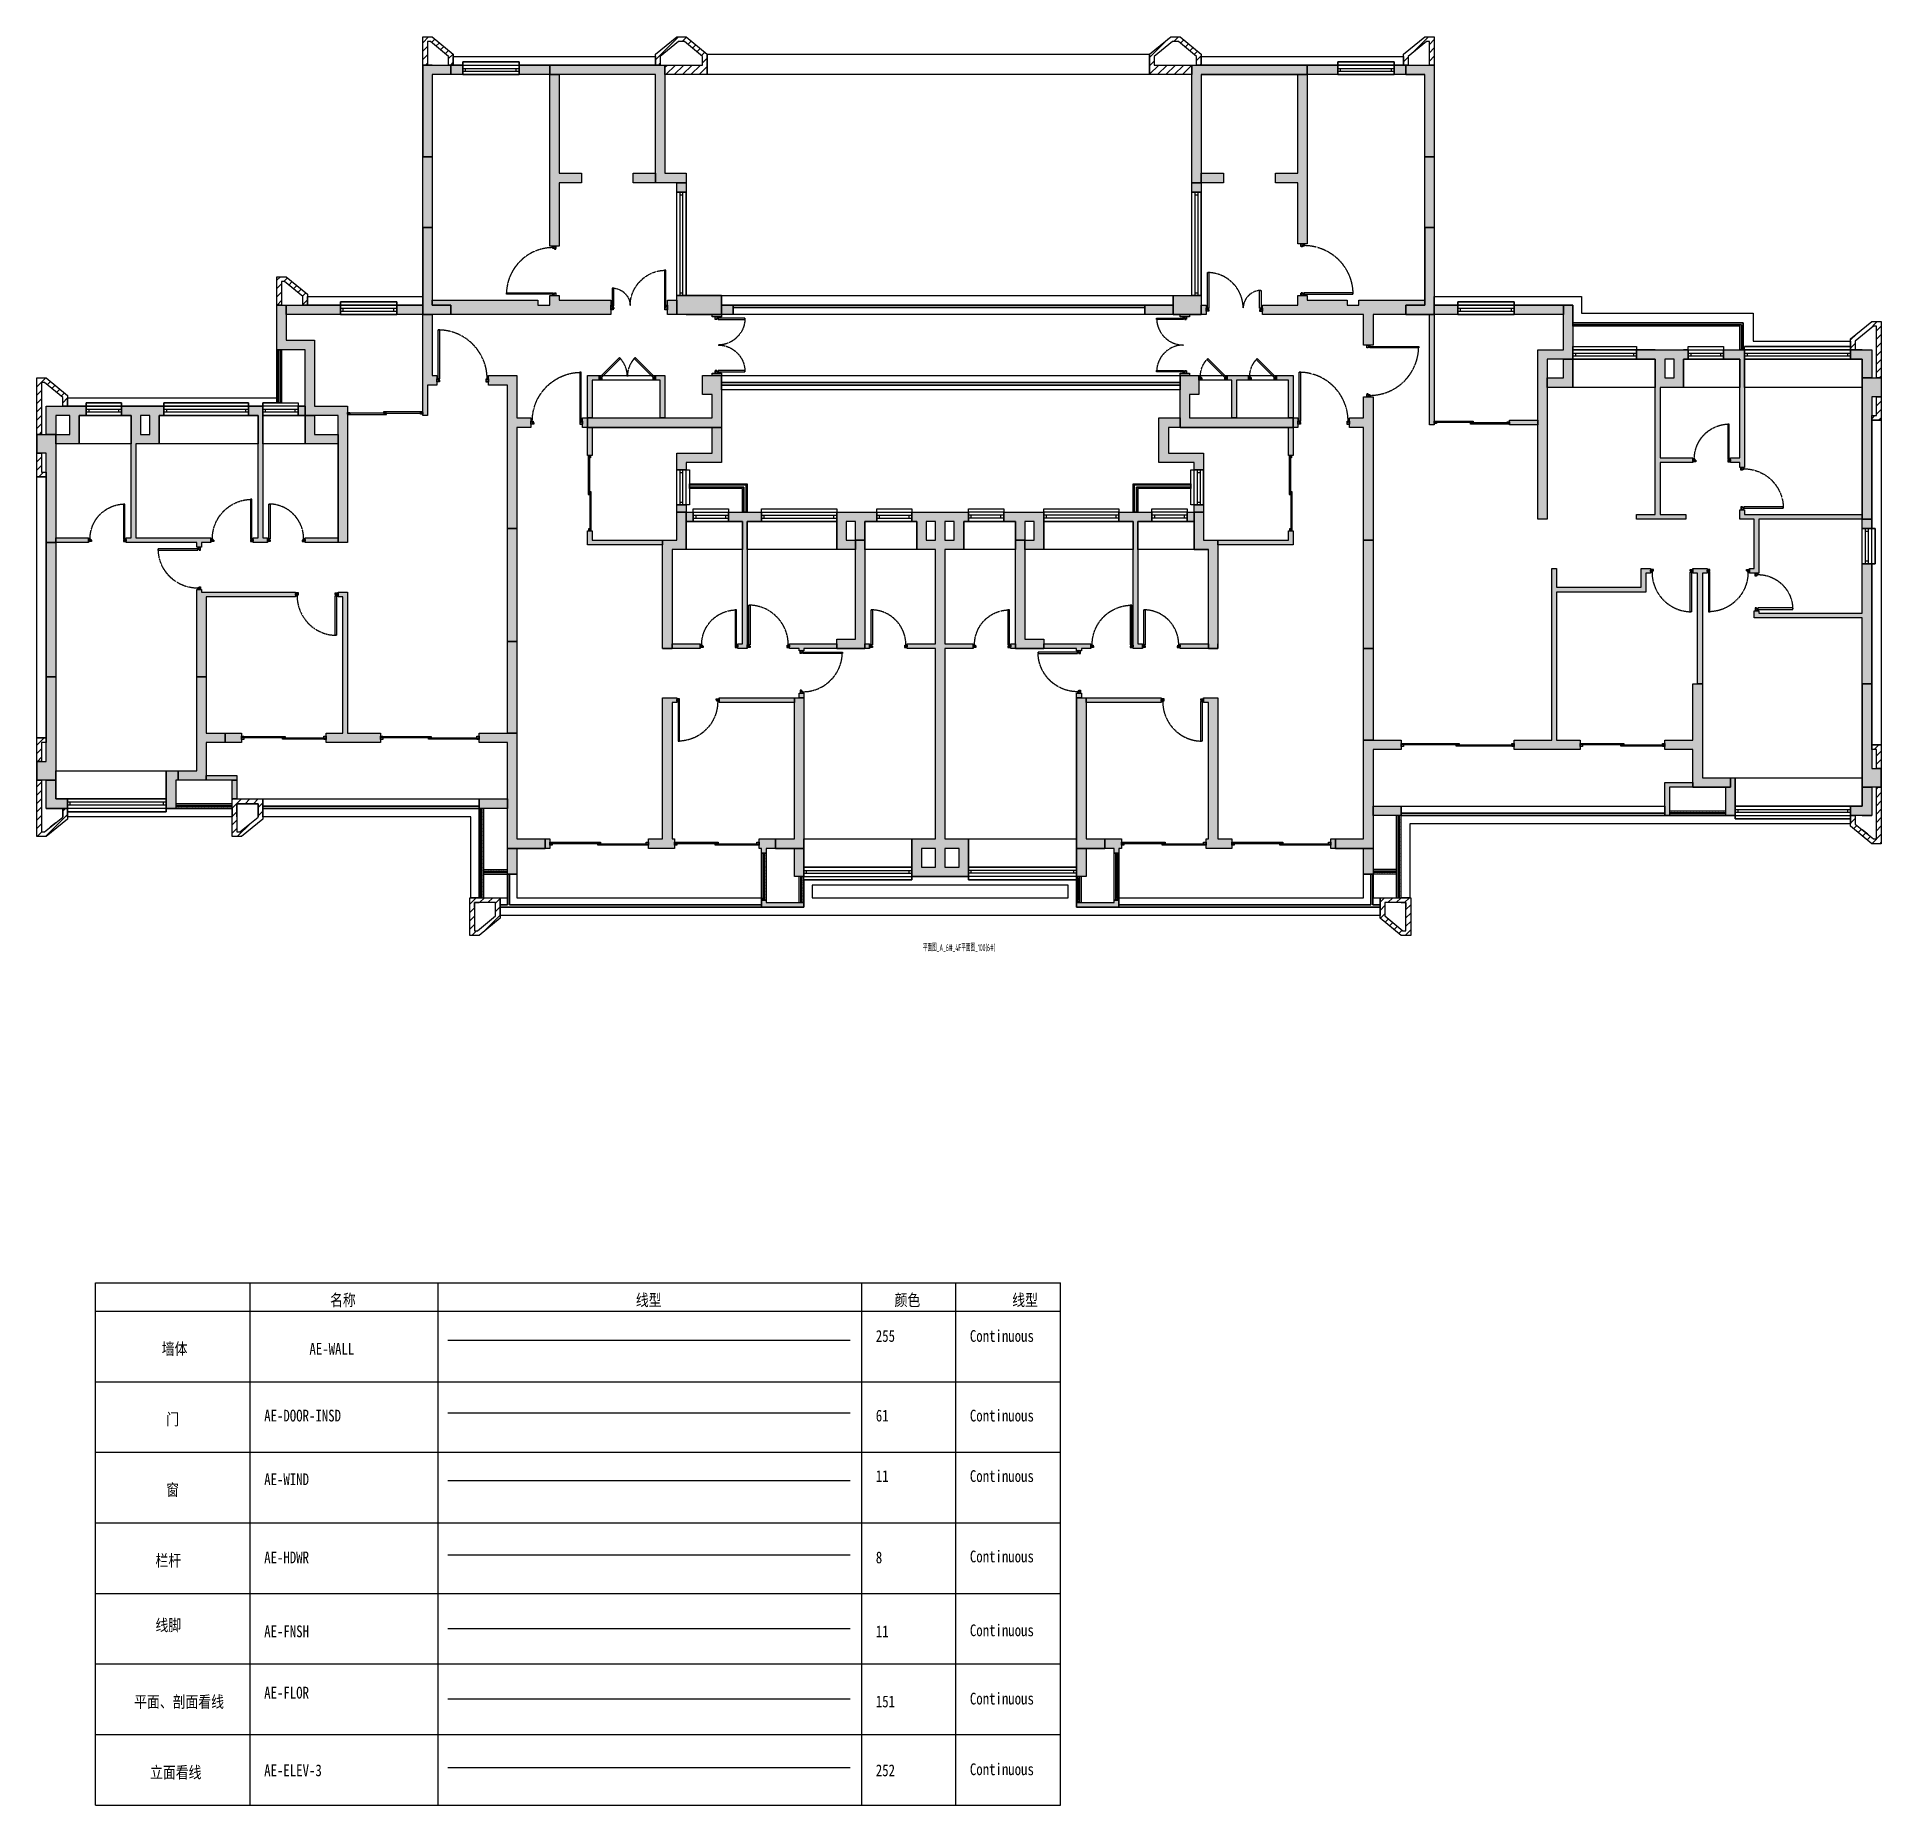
# Model space of a CAD drawing. Header units: millimetres. Extents: x -25965 to 187219, y -30169 to 81984.
# Drawn here: x 5207 to 44407, y -6862 to 30725 of the extents above; entities that cross this region are included whole.
import ezdxf

# ---------------------------------------------------------------- set-up
doc = ezdxf.new("R2010")
doc.units = ezdxf.units.MM
doc.linetypes.add('DXMX_ProjectView_Plane_DEFAULT_6#_4F平面图_100_A_5503c17e-7fd7-494a-b23d-2cd0260ec1db$0$DASH', pattern=[0.35, 0.25, -0.1])
for name, color, linetype in [('AE-DOOR-INSD', 61, 'Continuous'), ('AE-ELEV-3', 252, 'Continuous'), ('AE-FLOR', 151, 'Continuous'), ('AE-FNSH', 11, 'Continuous'), ('AE-HDWR', 8, 'Continuous'), ('AE-WALL', 255, 'Continuous'), ('AE-WIND', 11, 'Continuous'), ('DXMX_ProjectView_Plane_DEFAULT_6#_4F平面图_100_A_5503c17e-7fd7-494a-b23d-2cd0260ec1db$0$AE-DOOR-INSD', 61, 'Continuous'), ('DXMX_ProjectView_Plane_DEFAULT_6#_4F平面图_100_A_5503c17e-7fd7-494a-b23d-2cd0260ec1db$0$AE-FLOR', 151, 'Continuous'), ('DXMX_ProjectView_Plane_DEFAULT_6#_4F平面图_100_A_5503c17e-7fd7-494a-b23d-2cd0260ec1db$0$AE-HDWR', 8, 'Continuous'), ('DXMX_ProjectView_Plane_DEFAULT_6#_4F平面图_100_A_5503c17e-7fd7-494a-b23d-2cd0260ec1db$0$AE-STRU-HACH', 40, 'Continuous'), ('DXMX_ProjectView_Plane_DEFAULT_6#_4F平面图_100_A_5503c17e-7fd7-494a-b23d-2cd0260ec1db$0$AE-WALL', 255, 'Continuous'), ('DXMX_ProjectView_Plane_DEFAULT_6#_4F平面图_100_A_5503c17e-7fd7-494a-b23d-2cd0260ec1db$0$AE-WALL-HACH', 15, 'Continuous'), ('DXMX_ProjectView_Plane_DEFAULT_6#_4F平面图_100_A_5503c17e-7fd7-494a-b23d-2cd0260ec1db$0$AE-WIND', 11, 'Continuous'), ('DXMX_ProjectView_Plane_DEFAULT_6#_4F平面图_100_A_5503c17e-7fd7-494a-b23d-2cd0260ec1db$0$C-XREF-INT', 7, 'Continuous')]:
    doc.layers.add(name, color=color, linetype=linetype)
doc.layers.add('DXMX_ProjectView_Plane_DEFAULT_6#_4F平面图_100_A_5503c17e-7fd7-494a-b23d-2cd0260ec1db$0$DEFPOINTS-1', color=8, linetype='Continuous', plot=False)
doc.styles.add('DXMX_ProjectView_Plane_DEFAULT_6#_4F平面图_100_A_5503c17e-7fd7-494a-b23d-2cd0260ec1db$0$TH-STYLE3_0.5', font='tssdeng.shx', dxfattribs={"width": 0.5, "bigfont": 'tssdchn.shx'})
doc.styles.add('TH-STYLE1', font='Stfangso_1.ttf', dxfattribs={"width": 0.7})

msp = doc.modelspace()

# ---------------------------------------------------------------- texts
at = {"layer": 'AE-DOOR-INSD', "style": 'TH-STYLE1', "width": 0.8}
for s, p in [('AE-DOOR-INSD', (10038, 1293)), ('61', (23038, 1293)), ('Continuous', (25038, 1293))]:
    msp.add_text(s, height=250, dxfattribs=at).set_placement(p)
at = {"layer": 'AE-ELEV-3', "style": 'TH-STYLE1', "width": 0.8}
for s, p in [('AE-ELEV-3', (10038, -6247)), ('252', (23038, -6247)), ('Continuous', (25038, -6225))]:
    msp.add_text(s, height=250, dxfattribs=at).set_placement(p)
at = {"layer": 'AE-FLOR', "style": 'TH-STYLE1', "width": 0.8}
for s, p in [('AE-FLOR', (10038, -4596)), ('151', (23038, -4783)), ('Continuous', (25038, -4723))]:
    msp.add_text(s, height=250, dxfattribs=at).set_placement(p)
at = {"layer": 'AE-FNSH', "style": 'TH-STYLE1', "width": 0.8}
for s, p in [('AE-FNSH', (10038, -3293)), ('11', (23038, -3293)), ('Continuous', (25038, -3271))]:
    msp.add_text(s, height=250, dxfattribs=at).set_placement(p)
at = {"layer": 'AE-HDWR', "style": 'TH-STYLE1', "width": 0.8}
for s, p in [('AE-HDWR', (10038, -1722)), ('8', (23038, -1722)), ('Continuous', (25038, -1701))]:
    msp.add_text(s, height=250, dxfattribs=at).set_placement(p)
at = {"layer": 'AE-WALL', "style": 'TH-STYLE1', "width": 0.8}
for s, p in [('255', (23038, 2986)), ('Continuous', (25038, 2986)), ('墙体', (7861, 2714)), ('AE-WALL', (11000, 2714)), ('门', (7957, 1214)), ('窗', (7957, -286)), ('栏杆', (7728, -1786)), ('线脚', (7728, -3161)), ('平面、剖面看线', (7274, -4790)), ('立面看线', (7613, -6290))]:
    msp.add_text(s, height=250, dxfattribs=at).set_placement(p)
at = {"layer": 'AE-WIND', "style": 'TH-STYLE1', "width": 0.8}
for s, p in [('AE-WIND', (10038, -60)), ('11', (23038, 8)), ('Continuous', (25038, 8))]:
    msp.add_text(s, height=250, dxfattribs=at).set_placement(p)
at = {"layer": 'DEFPOINTS', "style": 'TH-STYLE1', "width": 0.8}
for s, p in [('名称', (11438, 3749)), ('线型', (17938, 3749)), ('颜色', (23438, 3749)), ('线型', (25938, 3749))]:
    msp.add_text(s, height=250, dxfattribs=at).set_placement(p)
at = {"layer": 'DXMX_ProjectView_Plane_DEFAULT_6#_4F平面图_100_A_5503c17e-7fd7-494a-b23d-2cd0260ec1db$0$DEFPOINTS-1', "insert": (24807, 11275, 0), "char_height": 150, "attachment_point": 8, "style": 'DXMX_ProjectView_Plane_DEFAULT_6#_4F平面图_100_A_5503c17e-7fd7-494a-b23d-2cd0260ec1db$0$TH-STYLE3_0.5'}
msp.add_mtext('平面图_A_6#_4F平面图_100(6#)', dxfattribs=at)

# ---------------------------------------------------------------- blocks, each defined once
blk = doc.blocks.new('DXMX_ProjectView_Plane_DEFAULT_6#_4F平面图_100_A_5503c17e-7fd7-494a-b23d-2cd0260ec1db$0$893e7aba-e512-4716-a187-d039850a1f1e')
at = {"layer": 'DXMX_ProjectView_Plane_DEFAULT_6#_4F平面图_100_A_5503c17e-7fd7-494a-b23d-2cd0260ec1db$0$AE-DOOR-INSD'}
for points in [[(-570, 30), (-570, 790), (-540, 790), (-540, 30)], [(540, 30), (540, 410), (570, 410), (570, 30)], [(-600, 0), (-600, 30), (-570, 30), (-570, 0), (-540, 0), (-540, -30), (-600, -30)], [(600, 0), (600, 30), (570, 30), (570, 0), (540, 0), (540, -30), (600, -30)]]:
    blk.add_lwpolyline(points, close=True, dxfattribs=at)
at = {"layer": 'DXMX_ProjectView_Plane_DEFAULT_6#_4F平面图_100_A_5503c17e-7fd7-494a-b23d-2cd0260ec1db$0$AE-DOOR-INSD', "linetype": 'DXMX_ProjectView_Plane_DEFAULT_6#_4F平面图_100_A_5503c17e-7fd7-494a-b23d-2cd0260ec1db$0$DASH'}
for centre, radius, start, end in [((-570, 30), 760, 0, 90), ((570, 30), 380, 90, 180)]:
    blk.add_arc(centre, radius, start, end, dxfattribs=at)
blk = doc.blocks.new('DXMX_ProjectView_Plane_DEFAULT_6#_4F平面图_100_A_5503c17e-7fd7-494a-b23d-2cd0260ec1db$0$c499f337-5f1d-497f-a897-382ba372cd82')
at = {"layer": 'DXMX_ProjectView_Plane_DEFAULT_6#_4F平面图_100_A_5503c17e-7fd7-494a-b23d-2cd0260ec1db$0$C-XREF-INT'}
blk.add_blockref('DXMX_ProjectView_Plane_DEFAULT_6#_4F平面图_100_A_5503c17e-7fd7-494a-b23d-2cd0260ec1db$0$893e7aba-e512-4716-a187-d039850a1f1e', (0, 0), dxfattribs=at)
blk = doc.blocks.new('DXMX_ProjectView_Plane_DEFAULT_6#_4F平面图_100_A_5503c17e-7fd7-494a-b23d-2cd0260ec1db$0$01f1e330-0b39-4c13-b4d1-c0b2056942e8')
at = {"layer": 'DXMX_ProjectView_Plane_DEFAULT_6#_4F平面图_100_A_5503c17e-7fd7-494a-b23d-2cd0260ec1db$0$AE-DOOR-INSD'}
for points in [[(-420, 30), (-420, 870), (-390, 870), (-390, 30)], [(-450, 0), (-450, 30), (-420, 30), (-420, 0), (-390, 0), (-390, -30), (-450, -30)], [(450, 0), (450, 30), (420, 30), (420, 0), (390, 0), (390, -30), (450, -30)]]:
    blk.add_lwpolyline(points, close=True, dxfattribs=at)
at = {"layer": 'DXMX_ProjectView_Plane_DEFAULT_6#_4F平面图_100_A_5503c17e-7fd7-494a-b23d-2cd0260ec1db$0$AE-DOOR-INSD', "linetype": 'DXMX_ProjectView_Plane_DEFAULT_6#_4F平面图_100_A_5503c17e-7fd7-494a-b23d-2cd0260ec1db$0$DASH'}
blk.add_arc((-420, 30), 840, 0, 90, dxfattribs=at)
blk = doc.blocks.new('DXMX_ProjectView_Plane_DEFAULT_6#_4F平面图_100_A_5503c17e-7fd7-494a-b23d-2cd0260ec1db$0$a80d3f9a-4824-4876-b4e2-63dc0018a2be')
at = {"layer": 'DXMX_ProjectView_Plane_DEFAULT_6#_4F平面图_100_A_5503c17e-7fd7-494a-b23d-2cd0260ec1db$0$C-XREF-INT'}
blk.add_blockref('DXMX_ProjectView_Plane_DEFAULT_6#_4F平面图_100_A_5503c17e-7fd7-494a-b23d-2cd0260ec1db$0$01f1e330-0b39-4c13-b4d1-c0b2056942e8', (0, 0), dxfattribs=at)
blk = doc.blocks.new('DXMX_ProjectView_Plane_DEFAULT_6#_4F平面图_100_A_5503c17e-7fd7-494a-b23d-2cd0260ec1db$0$d1e2ed70-b48a-476f-ae11-6426c546fcb4')
at = {"layer": 'DXMX_ProjectView_Plane_DEFAULT_6#_4F平面图_100_A_5503c17e-7fd7-494a-b23d-2cd0260ec1db$0$AE-DOOR-INSD'}
for points in [[(-370, 30), (-370, 770), (-340, 770), (-340, 30)], [(-400, 0), (-400, 30), (-370, 30), (-370, 0), (-340, 0), (-340, -30), (-400, -30)], [(400, 0), (400, 30), (370, 30), (370, 0), (340, 0), (340, -30), (400, -30)]]:
    blk.add_lwpolyline(points, close=True, dxfattribs=at)
at = {"layer": 'DXMX_ProjectView_Plane_DEFAULT_6#_4F平面图_100_A_5503c17e-7fd7-494a-b23d-2cd0260ec1db$0$AE-DOOR-INSD', "linetype": 'DXMX_ProjectView_Plane_DEFAULT_6#_4F平面图_100_A_5503c17e-7fd7-494a-b23d-2cd0260ec1db$0$DASH'}
blk.add_arc((-370, 30), 740, 0, 90, dxfattribs=at)
blk = doc.blocks.new('DXMX_ProjectView_Plane_DEFAULT_6#_4F平面图_100_A_5503c17e-7fd7-494a-b23d-2cd0260ec1db$0$faf65b23-086a-4f1f-b4d3-31880c8584a2')
at = {"layer": 'DXMX_ProjectView_Plane_DEFAULT_6#_4F平面图_100_A_5503c17e-7fd7-494a-b23d-2cd0260ec1db$0$C-XREF-INT'}
blk.add_blockref('DXMX_ProjectView_Plane_DEFAULT_6#_4F平面图_100_A_5503c17e-7fd7-494a-b23d-2cd0260ec1db$0$d1e2ed70-b48a-476f-ae11-6426c546fcb4', (0, 0), dxfattribs=at)
blk = doc.blocks.new('DXMX_ProjectView_Plane_DEFAULT_6#_4F平面图_100_A_5503c17e-7fd7-494a-b23d-2cd0260ec1db$0$fc39322f-17aa-4499-b7e6-edd5fb664140')
at = {"layer": 'DXMX_ProjectView_Plane_DEFAULT_6#_4F平面图_100_A_5503c17e-7fd7-494a-b23d-2cd0260ec1db$0$AE-DOOR-INSD'}
for points in [[(-520, 30), (-520, 1070), (-490, 1070), (-490, 30)], [(-550, 0), (-550, 30), (-520, 30), (-520, 0), (-490, 0), (-490, -30), (-550, -30)], [(550, 0), (550, 30), (520, 30), (520, 0), (490, 0), (490, -30), (550, -30)]]:
    blk.add_lwpolyline(points, close=True, dxfattribs=at)
at = {"layer": 'DXMX_ProjectView_Plane_DEFAULT_6#_4F平面图_100_A_5503c17e-7fd7-494a-b23d-2cd0260ec1db$0$AE-DOOR-INSD', "linetype": 'DXMX_ProjectView_Plane_DEFAULT_6#_4F平面图_100_A_5503c17e-7fd7-494a-b23d-2cd0260ec1db$0$DASH'}
blk.add_arc((-520, 30), 1040, 0, 90, dxfattribs=at)
blk = doc.blocks.new('DXMX_ProjectView_Plane_DEFAULT_6#_4F平面图_100_A_5503c17e-7fd7-494a-b23d-2cd0260ec1db$0$eaf789c8-f5a9-42f7-878b-6e67172a9d69')
at = {"layer": 'DXMX_ProjectView_Plane_DEFAULT_6#_4F平面图_100_A_5503c17e-7fd7-494a-b23d-2cd0260ec1db$0$C-XREF-INT'}
blk.add_blockref('DXMX_ProjectView_Plane_DEFAULT_6#_4F平面图_100_A_5503c17e-7fd7-494a-b23d-2cd0260ec1db$0$fc39322f-17aa-4499-b7e6-edd5fb664140', (0, 0), dxfattribs=at)
blk = doc.blocks.new('DXMX_ProjectView_Plane_DEFAULT_6#_4F平面图_100_A_5503c17e-7fd7-494a-b23d-2cd0260ec1db$0$7d8a65fc-bf44-4698-80e0-e6534881aff6')
at = {"layer": 'DXMX_ProjectView_Plane_DEFAULT_6#_4F平面图_100_A_5503c17e-7fd7-494a-b23d-2cd0260ec1db$0$AE-DOOR-INSD'}
for points in [[(-370, 30), (-370, 770), (-340, 770), (-340, 30)], [(-400, 0), (-400, 30), (-370, 30), (-370, 0), (-340, 0), (-340, -30), (-400, -30)], [(400, 0), (400, 30), (370, 30), (370, 0), (340, 0), (340, -30), (400, -30)]]:
    blk.add_lwpolyline(points, close=True, dxfattribs=at)
at = {"layer": 'DXMX_ProjectView_Plane_DEFAULT_6#_4F平面图_100_A_5503c17e-7fd7-494a-b23d-2cd0260ec1db$0$AE-DOOR-INSD', "linetype": 'DXMX_ProjectView_Plane_DEFAULT_6#_4F平面图_100_A_5503c17e-7fd7-494a-b23d-2cd0260ec1db$0$DASH'}
blk.add_arc((-370, 30), 740, 0, 90, dxfattribs=at)
blk = doc.blocks.new('DXMX_ProjectView_Plane_DEFAULT_6#_4F平面图_100_A_5503c17e-7fd7-494a-b23d-2cd0260ec1db$0$61b436cf-9815-4ca3-ab4e-a08c249de08c')
at = {"layer": 'DXMX_ProjectView_Plane_DEFAULT_6#_4F平面图_100_A_5503c17e-7fd7-494a-b23d-2cd0260ec1db$0$C-XREF-INT'}
blk.add_blockref('DXMX_ProjectView_Plane_DEFAULT_6#_4F平面图_100_A_5503c17e-7fd7-494a-b23d-2cd0260ec1db$0$7d8a65fc-bf44-4698-80e0-e6534881aff6', (0, 0), dxfattribs=at)
blk = doc.blocks.new('DXMX_ProjectView_Plane_DEFAULT_6#_4F平面图_100_A_5503c17e-7fd7-494a-b23d-2cd0260ec1db$0$61f1e775-f298-461e-8107-7d880a8bfd0c')
at = {"layer": 'DXMX_ProjectView_Plane_DEFAULT_6#_4F平面图_100_A_5503c17e-7fd7-494a-b23d-2cd0260ec1db$0$AE-DOOR-INSD'}
for points in [[(-570, 30), (-570, 600), (-540, 600), (-540, 30)], [(540, 30), (540, 600), (570, 600), (570, 30)], [(-600, 0), (-600, 30), (-570, 30), (-570, 0), (-540, 0), (-540, -30), (-600, -30)], [(600, 0), (600, 30), (570, 30), (570, 0), (540, 0), (540, -30), (600, -30)]]:
    blk.add_lwpolyline(points, close=True, dxfattribs=at)
at = {"layer": 'DXMX_ProjectView_Plane_DEFAULT_6#_4F平面图_100_A_5503c17e-7fd7-494a-b23d-2cd0260ec1db$0$AE-DOOR-INSD', "linetype": 'DXMX_ProjectView_Plane_DEFAULT_6#_4F平面图_100_A_5503c17e-7fd7-494a-b23d-2cd0260ec1db$0$DASH'}
for centre, start, end in [((-570, 30), 0, 90), ((570, 30), 90, 180)]:
    blk.add_arc(centre, 570, start, end, dxfattribs=at)
blk = doc.blocks.new('DXMX_ProjectView_Plane_DEFAULT_6#_4F平面图_100_A_5503c17e-7fd7-494a-b23d-2cd0260ec1db$0$aff42690-af79-443c-bcd6-850025fe099f')
at = {"layer": 'DXMX_ProjectView_Plane_DEFAULT_6#_4F平面图_100_A_5503c17e-7fd7-494a-b23d-2cd0260ec1db$0$C-XREF-INT', "rotation": 90}
blk.add_blockref('DXMX_ProjectView_Plane_DEFAULT_6#_4F平面图_100_A_5503c17e-7fd7-494a-b23d-2cd0260ec1db$0$61f1e775-f298-461e-8107-7d880a8bfd0c', (0, 0), dxfattribs=at)
blk = doc.blocks.new('DXMX_ProjectView_Plane_DEFAULT_6#_4F平面图_100_A_5503c17e-7fd7-494a-b23d-2cd0260ec1db$0$8d9fefed-a005-417f-a5c9-46412ca2948b')
at = {"layer": 'DXMX_ProjectView_Plane_DEFAULT_6#_4F平面图_100_A_5503c17e-7fd7-494a-b23d-2cd0260ec1db$0$AE-DOOR-INSD'}
for points in [[(-270, 30), (112, 412), (133, 391), (-249, 9)], [(-300, 0), (-300, 30), (-270, 30), (-270, 0), (-240, 0), (-240, -30), (-300, -30)], [(300, 0), (300, 30), (270, 30), (270, 0), (240, 0), (240, -30), (300, -30)]]:
    blk.add_lwpolyline(points, close=True, dxfattribs=at)
at = {"layer": 'DXMX_ProjectView_Plane_DEFAULT_6#_4F平面图_100_A_5503c17e-7fd7-494a-b23d-2cd0260ec1db$0$AE-DOOR-INSD', "linetype": 'DXMX_ProjectView_Plane_DEFAULT_6#_4F平面图_100_A_5503c17e-7fd7-494a-b23d-2cd0260ec1db$0$DASH'}
blk.add_arc((-270, 30), 540, 0, 45, dxfattribs=at)
blk = doc.blocks.new('DXMX_ProjectView_Plane_DEFAULT_6#_4F平面图_100_A_5503c17e-7fd7-494a-b23d-2cd0260ec1db$0$cd6e462a-f308-4349-b277-3c2094eff912')
at = {"layer": 'DXMX_ProjectView_Plane_DEFAULT_6#_4F平面图_100_A_5503c17e-7fd7-494a-b23d-2cd0260ec1db$0$C-XREF-INT'}
blk.add_blockref('DXMX_ProjectView_Plane_DEFAULT_6#_4F平面图_100_A_5503c17e-7fd7-494a-b23d-2cd0260ec1db$0$8d9fefed-a005-417f-a5c9-46412ca2948b', (0, 0), dxfattribs=at)
blk = doc.blocks.new('DXMX_ProjectView_Plane_DEFAULT_6#_4F平面图_100_A_5503c17e-7fd7-494a-b23d-2cd0260ec1db$0$0b7bfc99-b7f7-4ca4-9100-d64a1c07d553')
at = {"layer": 'DXMX_ProjectView_Plane_DEFAULT_6#_4F平面图_100_A_5503c17e-7fd7-494a-b23d-2cd0260ec1db$0$AE-DOOR-INSD'}
for points in [[(-420, 30), (-420, 870), (-390, 870), (-390, 30)], [(-450, 0), (-450, 30), (-420, 30), (-420, 0), (-390, 0), (-390, -30), (-450, -30)], [(450, 0), (450, 30), (420, 30), (420, 0), (390, 0), (390, -30), (450, -30)]]:
    blk.add_lwpolyline(points, close=True, dxfattribs=at)
at = {"layer": 'DXMX_ProjectView_Plane_DEFAULT_6#_4F平面图_100_A_5503c17e-7fd7-494a-b23d-2cd0260ec1db$0$AE-DOOR-INSD', "linetype": 'DXMX_ProjectView_Plane_DEFAULT_6#_4F平面图_100_A_5503c17e-7fd7-494a-b23d-2cd0260ec1db$0$DASH'}
blk.add_arc((-420, 30), 840, 0, 90, dxfattribs=at)
blk = doc.blocks.new('DXMX_ProjectView_Plane_DEFAULT_6#_4F平面图_100_A_5503c17e-7fd7-494a-b23d-2cd0260ec1db$0$8dfa4aad-b5e5-4264-891d-5177fc688139')
at = {"layer": 'DXMX_ProjectView_Plane_DEFAULT_6#_4F平面图_100_A_5503c17e-7fd7-494a-b23d-2cd0260ec1db$0$C-XREF-INT'}
blk.add_blockref('DXMX_ProjectView_Plane_DEFAULT_6#_4F平面图_100_A_5503c17e-7fd7-494a-b23d-2cd0260ec1db$0$0b7bfc99-b7f7-4ca4-9100-d64a1c07d553', (0, 0), dxfattribs=at)
blk = doc.blocks.new('DXMX_ProjectView_Plane_DEFAULT_6#_4F平面图_100_A_5503c17e-7fd7-494a-b23d-2cd0260ec1db$0$48a49ca9-ac5c-44fe-aca5-37898d87ffe1')
at = {"layer": 'DXMX_ProjectView_Plane_DEFAULT_6#_4F平面图_100_A_5503c17e-7fd7-494a-b23d-2cd0260ec1db$0$AE-DOOR-INSD'}
for points in [[(-420, 30), (-420, 870), (-390, 870), (-390, 30)], [(-450, 0), (-450, 30), (-420, 30), (-420, 0), (-390, 0), (-390, -30), (-450, -30)], [(450, 0), (450, 30), (420, 30), (420, 0), (390, 0), (390, -30), (450, -30)]]:
    blk.add_lwpolyline(points, close=True, dxfattribs=at)
at = {"layer": 'DXMX_ProjectView_Plane_DEFAULT_6#_4F平面图_100_A_5503c17e-7fd7-494a-b23d-2cd0260ec1db$0$AE-DOOR-INSD', "linetype": 'DXMX_ProjectView_Plane_DEFAULT_6#_4F平面图_100_A_5503c17e-7fd7-494a-b23d-2cd0260ec1db$0$DASH'}
blk.add_arc((-420, 30), 840, 0, 90, dxfattribs=at)
blk = doc.blocks.new('DXMX_ProjectView_Plane_DEFAULT_6#_4F平面图_100_A_5503c17e-7fd7-494a-b23d-2cd0260ec1db$0$a62a682a-5d2e-4724-9370-c90deda6b35c')
at = {"layer": 'DXMX_ProjectView_Plane_DEFAULT_6#_4F平面图_100_A_5503c17e-7fd7-494a-b23d-2cd0260ec1db$0$C-XREF-INT'}
blk.add_blockref('DXMX_ProjectView_Plane_DEFAULT_6#_4F平面图_100_A_5503c17e-7fd7-494a-b23d-2cd0260ec1db$0$48a49ca9-ac5c-44fe-aca5-37898d87ffe1', (0, 0), dxfattribs=at)
blk = doc.blocks.new('DXMX_ProjectView_Plane_DEFAULT_6#_4F平面图_100_A_5503c17e-7fd7-494a-b23d-2cd0260ec1db$0$dda67283-7373-481f-b14d-baeeb86ff8e2')
at = {"layer": 'DXMX_ProjectView_Plane_DEFAULT_6#_4F平面图_100_A_5503c17e-7fd7-494a-b23d-2cd0260ec1db$0$AE-DOOR-INSD'}
for points in [[(-370, 30), (-370, 770), (-340, 770), (-340, 30)], [(-400, 0), (-400, 30), (-370, 30), (-370, 0), (-340, 0), (-340, -30), (-400, -30)], [(400, 0), (400, 30), (370, 30), (370, 0), (340, 0), (340, -30), (400, -30)]]:
    blk.add_lwpolyline(points, close=True, dxfattribs=at)
at = {"layer": 'DXMX_ProjectView_Plane_DEFAULT_6#_4F平面图_100_A_5503c17e-7fd7-494a-b23d-2cd0260ec1db$0$AE-DOOR-INSD', "linetype": 'DXMX_ProjectView_Plane_DEFAULT_6#_4F平面图_100_A_5503c17e-7fd7-494a-b23d-2cd0260ec1db$0$DASH'}
blk.add_arc((-370, 30), 740, 0, 90, dxfattribs=at)
blk = doc.blocks.new('DXMX_ProjectView_Plane_DEFAULT_6#_4F平面图_100_A_5503c17e-7fd7-494a-b23d-2cd0260ec1db$0$f275d88c-a3d0-4eb1-a41b-a61eee06bf40')
at = {"layer": 'DXMX_ProjectView_Plane_DEFAULT_6#_4F平面图_100_A_5503c17e-7fd7-494a-b23d-2cd0260ec1db$0$C-XREF-INT', "rotation": 90}
blk.add_blockref('DXMX_ProjectView_Plane_DEFAULT_6#_4F平面图_100_A_5503c17e-7fd7-494a-b23d-2cd0260ec1db$0$dda67283-7373-481f-b14d-baeeb86ff8e2', (0, 0), dxfattribs=at)
blk = doc.blocks.new('DXMX_ProjectView_Plane_DEFAULT_6#_4F平面图_100_A_5503c17e-7fd7-494a-b23d-2cd0260ec1db$0$337c573b-d70a-4b37-a01e-673b50c6a3a4')
at = {"layer": 'DXMX_ProjectView_Plane_DEFAULT_6#_4F平面图_100_A_5503c17e-7fd7-494a-b23d-2cd0260ec1db$0$AE-DOOR-INSD'}
for points in [[(-370, 30), (-370, 770), (-340, 770), (-340, 30)], [(-400, 0), (-400, 30), (-370, 30), (-370, 0), (-340, 0), (-340, -30), (-400, -30)], [(400, 0), (400, 30), (370, 30), (370, 0), (340, 0), (340, -30), (400, -30)]]:
    blk.add_lwpolyline(points, close=True, dxfattribs=at)
at = {"layer": 'DXMX_ProjectView_Plane_DEFAULT_6#_4F平面图_100_A_5503c17e-7fd7-494a-b23d-2cd0260ec1db$0$AE-DOOR-INSD', "linetype": 'DXMX_ProjectView_Plane_DEFAULT_6#_4F平面图_100_A_5503c17e-7fd7-494a-b23d-2cd0260ec1db$0$DASH'}
blk.add_arc((-370, 30), 740, 0, 90, dxfattribs=at)
blk = doc.blocks.new('DXMX_ProjectView_Plane_DEFAULT_6#_4F平面图_100_A_5503c17e-7fd7-494a-b23d-2cd0260ec1db$0$037d71d1-16f5-4819-8e5e-220596021e1d')
at = {"layer": 'DXMX_ProjectView_Plane_DEFAULT_6#_4F平面图_100_A_5503c17e-7fd7-494a-b23d-2cd0260ec1db$0$C-XREF-INT'}
blk.add_blockref('DXMX_ProjectView_Plane_DEFAULT_6#_4F平面图_100_A_5503c17e-7fd7-494a-b23d-2cd0260ec1db$0$337c573b-d70a-4b37-a01e-673b50c6a3a4', (0, 0), dxfattribs=at)
blk = doc.blocks.new('DXMX_ProjectView_Plane_DEFAULT_6#_4F平面图_100_A_5503c17e-7fd7-494a-b23d-2cd0260ec1db$0$175a888d-371a-49b3-bffc-ab9962d3a8ce')
at = {"layer": 'DXMX_ProjectView_Plane_DEFAULT_6#_4F平面图_100_A_5503c17e-7fd7-494a-b23d-2cd0260ec1db$0$AE-DOOR-INSD'}
for points in [[(-1050, 30), (30, 30), (30, 0), (-1050, 0)], [(-30, 0), (1050, 0), (1050, -30), (-30, -30)]]:
    blk.add_lwpolyline(points, close=True, dxfattribs=at)
blk = doc.blocks.new('DXMX_ProjectView_Plane_DEFAULT_6#_4F平面图_100_A_5503c17e-7fd7-494a-b23d-2cd0260ec1db$0$fe61a8ad-dfba-4ba9-afac-575e1642e92c')
at = {"layer": 'DXMX_ProjectView_Plane_DEFAULT_6#_4F平面图_100_A_5503c17e-7fd7-494a-b23d-2cd0260ec1db$0$C-XREF-INT'}
blk.add_blockref('DXMX_ProjectView_Plane_DEFAULT_6#_4F平面图_100_A_5503c17e-7fd7-494a-b23d-2cd0260ec1db$0$175a888d-371a-49b3-bffc-ab9962d3a8ce', (0, 0), dxfattribs=at)
blk = doc.blocks.new('DXMX_ProjectView_Plane_DEFAULT_6#_4F平面图_100_A_5503c17e-7fd7-494a-b23d-2cd0260ec1db$0$b417f362-5381-4465-9713-65b89a291e48')
at = {"layer": 'DXMX_ProjectView_Plane_DEFAULT_6#_4F平面图_100_A_5503c17e-7fd7-494a-b23d-2cd0260ec1db$0$AE-DOOR-INSD'}
for points in [[(-900, 30), (30, 30), (30, 0), (-900, 0)], [(-30, 0), (900, 0), (900, -30), (-30, -30)]]:
    blk.add_lwpolyline(points, close=True, dxfattribs=at)
blk = doc.blocks.new('DXMX_ProjectView_Plane_DEFAULT_6#_4F平面图_100_A_5503c17e-7fd7-494a-b23d-2cd0260ec1db$0$b1e5cdce-6338-4ec6-9664-91f4a35db936')
at = {"layer": 'DXMX_ProjectView_Plane_DEFAULT_6#_4F平面图_100_A_5503c17e-7fd7-494a-b23d-2cd0260ec1db$0$C-XREF-INT'}
blk.add_blockref('DXMX_ProjectView_Plane_DEFAULT_6#_4F平面图_100_A_5503c17e-7fd7-494a-b23d-2cd0260ec1db$0$b417f362-5381-4465-9713-65b89a291e48', (0, 0), dxfattribs=at)
blk = doc.blocks.new('DXMX_ProjectView_Plane_DEFAULT_6#_4F平面图_100_A_5503c17e-7fd7-494a-b23d-2cd0260ec1db$0$6541c452-ae7a-4f8a-b7e5-335637f452b2')
at = {"layer": 'DXMX_ProjectView_Plane_DEFAULT_6#_4F平面图_100_A_5503c17e-7fd7-494a-b23d-2cd0260ec1db$0$AE-DOOR-INSD'}
for points in [[(-420, 30), (-420, 870), (-390, 870), (-390, 30)], [(-450, 0), (-450, 30), (-420, 30), (-420, 0), (-390, 0), (-390, -30), (-450, -30)], [(450, 0), (450, 30), (420, 30), (420, 0), (390, 0), (390, -30), (450, -30)]]:
    blk.add_lwpolyline(points, close=True, dxfattribs=at)
at = {"layer": 'DXMX_ProjectView_Plane_DEFAULT_6#_4F平面图_100_A_5503c17e-7fd7-494a-b23d-2cd0260ec1db$0$AE-DOOR-INSD', "linetype": 'DXMX_ProjectView_Plane_DEFAULT_6#_4F平面图_100_A_5503c17e-7fd7-494a-b23d-2cd0260ec1db$0$DASH'}
blk.add_arc((-420, 30), 840, 0, 90, dxfattribs=at)
blk = doc.blocks.new('DXMX_ProjectView_Plane_DEFAULT_6#_4F平面图_100_A_5503c17e-7fd7-494a-b23d-2cd0260ec1db$0$7091d718-e310-4c3a-8682-1a97d5a68439')
at = {"layer": 'DXMX_ProjectView_Plane_DEFAULT_6#_4F平面图_100_A_5503c17e-7fd7-494a-b23d-2cd0260ec1db$0$C-XREF-INT', "rotation": 90}
blk.add_blockref('DXMX_ProjectView_Plane_DEFAULT_6#_4F平面图_100_A_5503c17e-7fd7-494a-b23d-2cd0260ec1db$0$6541c452-ae7a-4f8a-b7e5-335637f452b2', (0, 0), dxfattribs=at)
blk = doc.blocks.new('DXMX_ProjectView_Plane_DEFAULT_6#_4F平面图_100_A_5503c17e-7fd7-494a-b23d-2cd0260ec1db$0$f7238e34-6629-46e5-a0cf-79d8648ebca4')
at = {"layer": 'DXMX_ProjectView_Plane_DEFAULT_6#_4F平面图_100_A_5503c17e-7fd7-494a-b23d-2cd0260ec1db$0$AE-DOOR-INSD'}
for points in [[(-420, 30), (-420, 870), (-390, 870), (-390, 30)], [(-450, 0), (-450, 30), (-420, 30), (-420, 0), (-390, 0), (-390, -30), (-450, -30)], [(450, 0), (450, 30), (420, 30), (420, 0), (390, 0), (390, -30), (450, -30)]]:
    blk.add_lwpolyline(points, close=True, dxfattribs=at)
at = {"layer": 'DXMX_ProjectView_Plane_DEFAULT_6#_4F平面图_100_A_5503c17e-7fd7-494a-b23d-2cd0260ec1db$0$AE-DOOR-INSD', "linetype": 'DXMX_ProjectView_Plane_DEFAULT_6#_4F平面图_100_A_5503c17e-7fd7-494a-b23d-2cd0260ec1db$0$DASH'}
blk.add_arc((-420, 30), 840, 0, 90, dxfattribs=at)
blk = doc.blocks.new('DXMX_ProjectView_Plane_DEFAULT_6#_4F平面图_100_A_5503c17e-7fd7-494a-b23d-2cd0260ec1db$0$ff0f36ea-da8b-46c3-9009-47fa84bd0400')
at = {"layer": 'DXMX_ProjectView_Plane_DEFAULT_6#_4F平面图_100_A_5503c17e-7fd7-494a-b23d-2cd0260ec1db$0$C-XREF-INT'}
blk.add_blockref('DXMX_ProjectView_Plane_DEFAULT_6#_4F平面图_100_A_5503c17e-7fd7-494a-b23d-2cd0260ec1db$0$f7238e34-6629-46e5-a0cf-79d8648ebca4', (0, 0), dxfattribs=at)
blk = doc.blocks.new('DXMX_ProjectView_Plane_DEFAULT_6#_4F平面图_100_A_5503c17e-7fd7-494a-b23d-2cd0260ec1db$0$b0e8134b-3123-4823-80d2-888cad10cf0a')
at = {"layer": 'DXMX_ProjectView_Plane_DEFAULT_6#_4F平面图_100_A_5503c17e-7fd7-494a-b23d-2cd0260ec1db$0$AE-DOOR-INSD'}
for points in [[(-420, 30), (-420, 870), (-390, 870), (-390, 30)], [(-450, 0), (-450, 30), (-420, 30), (-420, 0), (-390, 0), (-390, -30), (-450, -30)], [(450, 0), (450, 30), (420, 30), (420, 0), (390, 0), (390, -30), (450, -30)]]:
    blk.add_lwpolyline(points, close=True, dxfattribs=at)
at = {"layer": 'DXMX_ProjectView_Plane_DEFAULT_6#_4F平面图_100_A_5503c17e-7fd7-494a-b23d-2cd0260ec1db$0$AE-DOOR-INSD', "linetype": 'DXMX_ProjectView_Plane_DEFAULT_6#_4F平面图_100_A_5503c17e-7fd7-494a-b23d-2cd0260ec1db$0$DASH'}
blk.add_arc((-420, 30), 840, 0, 90, dxfattribs=at)
blk = doc.blocks.new('DXMX_ProjectView_Plane_DEFAULT_6#_4F平面图_100_A_5503c17e-7fd7-494a-b23d-2cd0260ec1db$0$cd013ab2-bbbd-473b-8841-2d7663c4a617')
at = {"layer": 'DXMX_ProjectView_Plane_DEFAULT_6#_4F平面图_100_A_5503c17e-7fd7-494a-b23d-2cd0260ec1db$0$C-XREF-INT'}
blk.add_blockref('DXMX_ProjectView_Plane_DEFAULT_6#_4F平面图_100_A_5503c17e-7fd7-494a-b23d-2cd0260ec1db$0$b0e8134b-3123-4823-80d2-888cad10cf0a', (0, 0), dxfattribs=at)
blk = doc.blocks.new('DXMX_ProjectView_Plane_DEFAULT_6#_4F平面图_100_A_5503c17e-7fd7-494a-b23d-2cd0260ec1db$0$a048af52-7028-4366-a91b-cf175690ad9a')
at = {"layer": 'DXMX_ProjectView_Plane_DEFAULT_6#_4F平面图_100_A_5503c17e-7fd7-494a-b23d-2cd0260ec1db$0$AE-DOOR-INSD'}
for points in [[(-420, 30), (-420, 870), (-390, 870), (-390, 30)], [(-450, 0), (-450, 30), (-420, 30), (-420, 0), (-390, 0), (-390, -30), (-450, -30)], [(450, 0), (450, 30), (420, 30), (420, 0), (390, 0), (390, -30), (450, -30)]]:
    blk.add_lwpolyline(points, close=True, dxfattribs=at)
at = {"layer": 'DXMX_ProjectView_Plane_DEFAULT_6#_4F平面图_100_A_5503c17e-7fd7-494a-b23d-2cd0260ec1db$0$AE-DOOR-INSD', "linetype": 'DXMX_ProjectView_Plane_DEFAULT_6#_4F平面图_100_A_5503c17e-7fd7-494a-b23d-2cd0260ec1db$0$DASH'}
blk.add_arc((-420, 30), 840, 0, 90, dxfattribs=at)
blk = doc.blocks.new('DXMX_ProjectView_Plane_DEFAULT_6#_4F平面图_100_A_5503c17e-7fd7-494a-b23d-2cd0260ec1db$0$44d51a89-accd-4e4b-9368-2930acadf210')
at = {"layer": 'DXMX_ProjectView_Plane_DEFAULT_6#_4F平面图_100_A_5503c17e-7fd7-494a-b23d-2cd0260ec1db$0$C-XREF-INT', "rotation": 90}
blk.add_blockref('DXMX_ProjectView_Plane_DEFAULT_6#_4F平面图_100_A_5503c17e-7fd7-494a-b23d-2cd0260ec1db$0$a048af52-7028-4366-a91b-cf175690ad9a', (0, 0), dxfattribs=at)
blk = doc.blocks.new('DXMX_ProjectView_Plane_DEFAULT_6#_4F平面图_100_A_5503c17e-7fd7-494a-b23d-2cd0260ec1db$0$062e2135-6843-412f-b473-4444b9aa581a')
at = {"layer": 'DXMX_ProjectView_Plane_DEFAULT_6#_4F平面图_100_A_5503c17e-7fd7-494a-b23d-2cd0260ec1db$0$AE-DOOR-INSD'}
for points in [[(-370, 30), (-370, 770), (-340, 770), (-340, 30)], [(-400, 0), (-400, 30), (-370, 30), (-370, 0), (-340, 0), (-340, -30), (-400, -30)], [(400, 0), (400, 30), (370, 30), (370, 0), (340, 0), (340, -30), (400, -30)]]:
    blk.add_lwpolyline(points, close=True, dxfattribs=at)
at = {"layer": 'DXMX_ProjectView_Plane_DEFAULT_6#_4F平面图_100_A_5503c17e-7fd7-494a-b23d-2cd0260ec1db$0$AE-DOOR-INSD', "linetype": 'DXMX_ProjectView_Plane_DEFAULT_6#_4F平面图_100_A_5503c17e-7fd7-494a-b23d-2cd0260ec1db$0$DASH'}
blk.add_arc((-370, 30), 740, 0, 90, dxfattribs=at)
blk = doc.blocks.new('DXMX_ProjectView_Plane_DEFAULT_6#_4F平面图_100_A_5503c17e-7fd7-494a-b23d-2cd0260ec1db$0$172ef489-751c-4f7a-b578-7f2a2f51d6e2')
at = {"layer": 'DXMX_ProjectView_Plane_DEFAULT_6#_4F平面图_100_A_5503c17e-7fd7-494a-b23d-2cd0260ec1db$0$C-XREF-INT'}
blk.add_blockref('DXMX_ProjectView_Plane_DEFAULT_6#_4F平面图_100_A_5503c17e-7fd7-494a-b23d-2cd0260ec1db$0$062e2135-6843-412f-b473-4444b9aa581a', (0, 0), dxfattribs=at)
blk = doc.blocks.new('DXMX_ProjectView_Plane_DEFAULT_6#_4F平面图_100_A_5503c17e-7fd7-494a-b23d-2cd0260ec1db$0$1789728c-f3fc-4104-8ca5-a3f2aafc18d4')
at = {"layer": 'DXMX_ProjectView_Plane_DEFAULT_6#_4F平面图_100_A_5503c17e-7fd7-494a-b23d-2cd0260ec1db$0$AE-DOOR-INSD'}
for points in [[(-420, 30), (-420, 870), (-390, 870), (-390, 30)], [(-450, 0), (-450, 30), (-420, 30), (-420, 0), (-390, 0), (-390, -30), (-450, -30)], [(450, 0), (450, 30), (420, 30), (420, 0), (390, 0), (390, -30), (450, -30)]]:
    blk.add_lwpolyline(points, close=True, dxfattribs=at)
at = {"layer": 'DXMX_ProjectView_Plane_DEFAULT_6#_4F平面图_100_A_5503c17e-7fd7-494a-b23d-2cd0260ec1db$0$AE-DOOR-INSD', "linetype": 'DXMX_ProjectView_Plane_DEFAULT_6#_4F平面图_100_A_5503c17e-7fd7-494a-b23d-2cd0260ec1db$0$DASH'}
blk.add_arc((-420, 30), 840, 0, 90, dxfattribs=at)
blk = doc.blocks.new('DXMX_ProjectView_Plane_DEFAULT_6#_4F平面图_100_A_5503c17e-7fd7-494a-b23d-2cd0260ec1db$0$a3e52571-2d47-4432-add0-9f9f6012c48b')
at = {"layer": 'DXMX_ProjectView_Plane_DEFAULT_6#_4F平面图_100_A_5503c17e-7fd7-494a-b23d-2cd0260ec1db$0$C-XREF-INT', "rotation": 90}
blk.add_blockref('DXMX_ProjectView_Plane_DEFAULT_6#_4F平面图_100_A_5503c17e-7fd7-494a-b23d-2cd0260ec1db$0$1789728c-f3fc-4104-8ca5-a3f2aafc18d4', (0, 0), dxfattribs=at)
blk = doc.blocks.new('DXMX_ProjectView_Plane_DEFAULT_6#_4F平面图_100_A_5503c17e-7fd7-494a-b23d-2cd0260ec1db$0$9ccf8bd4-636a-42a9-90d6-75ffe7d8551c')
at = {"layer": 'DXMX_ProjectView_Plane_DEFAULT_6#_4F平面图_100_A_5503c17e-7fd7-494a-b23d-2cd0260ec1db$0$AE-DOOR-INSD'}
for points in [[(-900, 30), (30, 30), (30, 0), (-900, 0)], [(-30, 0), (900, 0), (900, -30), (-30, -30)]]:
    blk.add_lwpolyline(points, close=True, dxfattribs=at)
blk = doc.blocks.new('DXMX_ProjectView_Plane_DEFAULT_6#_4F平面图_100_A_5503c17e-7fd7-494a-b23d-2cd0260ec1db$0$a5ba7fd6-c422-4782-83ec-a904d421a9b6')
at = {"layer": 'DXMX_ProjectView_Plane_DEFAULT_6#_4F平面图_100_A_5503c17e-7fd7-494a-b23d-2cd0260ec1db$0$C-XREF-INT'}
blk.add_blockref('DXMX_ProjectView_Plane_DEFAULT_6#_4F平面图_100_A_5503c17e-7fd7-494a-b23d-2cd0260ec1db$0$9ccf8bd4-636a-42a9-90d6-75ffe7d8551c', (0, 0), dxfattribs=at)
blk = doc.blocks.new('DXMX_ProjectView_Plane_DEFAULT_6#_4F平面图_100_A_5503c17e-7fd7-494a-b23d-2cd0260ec1db$0$e9506023-2055-40d2-b640-0616a40052df')
at = {"layer": 'DXMX_ProjectView_Plane_DEFAULT_6#_4F平面图_100_A_5503c17e-7fd7-494a-b23d-2cd0260ec1db$0$AE-DOOR-INSD'}
for points in [[(-570, 30), (-570, 600), (-540, 600), (-540, 30)], [(540, 30), (540, 600), (570, 600), (570, 30)], [(-600, 0), (-600, 30), (-570, 30), (-570, 0), (-540, 0), (-540, -30), (-600, -30)], [(600, 0), (600, 30), (570, 30), (570, 0), (540, 0), (540, -30), (600, -30)]]:
    blk.add_lwpolyline(points, close=True, dxfattribs=at)
at = {"layer": 'DXMX_ProjectView_Plane_DEFAULT_6#_4F平面图_100_A_5503c17e-7fd7-494a-b23d-2cd0260ec1db$0$AE-DOOR-INSD', "linetype": 'DXMX_ProjectView_Plane_DEFAULT_6#_4F平面图_100_A_5503c17e-7fd7-494a-b23d-2cd0260ec1db$0$DASH'}
for centre, start, end in [((-570, 30), 0, 90), ((570, 30), 90, 180)]:
    blk.add_arc(centre, 570, start, end, dxfattribs=at)
blk = doc.blocks.new('DXMX_ProjectView_Plane_DEFAULT_6#_4F平面图_100_A_5503c17e-7fd7-494a-b23d-2cd0260ec1db$0$7f058bd0-7048-4a22-bfe2-c3e3835dec49')
at = {"layer": 'DXMX_ProjectView_Plane_DEFAULT_6#_4F平面图_100_A_5503c17e-7fd7-494a-b23d-2cd0260ec1db$0$C-XREF-INT', "rotation": 90}
blk.add_blockref('DXMX_ProjectView_Plane_DEFAULT_6#_4F平面图_100_A_5503c17e-7fd7-494a-b23d-2cd0260ec1db$0$e9506023-2055-40d2-b640-0616a40052df', (0, 0), dxfattribs=at)
blk = doc.blocks.new('DXMX_ProjectView_Plane_DEFAULT_6#_4F平面图_100_A_5503c17e-7fd7-494a-b23d-2cd0260ec1db$0$cb5da88a-a770-47d1-ba59-4bc57e587975')
at = {"layer": 'DXMX_ProjectView_Plane_DEFAULT_6#_4F平面图_100_A_5503c17e-7fd7-494a-b23d-2cd0260ec1db$0$AE-DOOR-INSD'}
for points in [[(-800, 30), (30, 30), (30, 0), (-800, 0)], [(-30, 0), (800, 0), (800, -30), (-30, -30)]]:
    blk.add_lwpolyline(points, close=True, dxfattribs=at)
blk = doc.blocks.new('DXMX_ProjectView_Plane_DEFAULT_6#_4F平面图_100_A_5503c17e-7fd7-494a-b23d-2cd0260ec1db$0$4df68445-f7bc-40c2-b529-015c4f523f08')
at = {"layer": 'DXMX_ProjectView_Plane_DEFAULT_6#_4F平面图_100_A_5503c17e-7fd7-494a-b23d-2cd0260ec1db$0$C-XREF-INT'}
blk.add_blockref('DXMX_ProjectView_Plane_DEFAULT_6#_4F平面图_100_A_5503c17e-7fd7-494a-b23d-2cd0260ec1db$0$cb5da88a-a770-47d1-ba59-4bc57e587975', (0, 0), dxfattribs=at)
blk = doc.blocks.new('DXMX_ProjectView_Plane_DEFAULT_6#_4F平面图_100_A_5503c17e-7fd7-494a-b23d-2cd0260ec1db$0$dbddc85d-8d73-4cc1-b0f5-a880fcce3ac1')
at = {"layer": 'DXMX_ProjectView_Plane_DEFAULT_6#_4F平面图_100_A_5503c17e-7fd7-494a-b23d-2cd0260ec1db$0$AE-DOOR-INSD'}
for points in [[(-270, 30), (112, 412), (133, 391), (-249, 9)], [(-300, 0), (-300, 30), (-270, 30), (-270, 0), (-240, 0), (-240, -30), (-300, -30)], [(300, 0), (300, 30), (270, 30), (270, 0), (240, 0), (240, -30), (300, -30)]]:
    blk.add_lwpolyline(points, close=True, dxfattribs=at)
at = {"layer": 'DXMX_ProjectView_Plane_DEFAULT_6#_4F平面图_100_A_5503c17e-7fd7-494a-b23d-2cd0260ec1db$0$AE-DOOR-INSD', "linetype": 'DXMX_ProjectView_Plane_DEFAULT_6#_4F平面图_100_A_5503c17e-7fd7-494a-b23d-2cd0260ec1db$0$DASH'}
blk.add_arc((-270, 30), 540, 0, 45, dxfattribs=at)
blk = doc.blocks.new('DXMX_ProjectView_Plane_DEFAULT_6#_4F平面图_100_A_5503c17e-7fd7-494a-b23d-2cd0260ec1db$0$4b70b234-2893-4596-b9f1-de340d02d805')
at = {"layer": 'DXMX_ProjectView_Plane_DEFAULT_6#_4F平面图_100_A_5503c17e-7fd7-494a-b23d-2cd0260ec1db$0$C-XREF-INT'}
blk.add_blockref('DXMX_ProjectView_Plane_DEFAULT_6#_4F平面图_100_A_5503c17e-7fd7-494a-b23d-2cd0260ec1db$0$dbddc85d-8d73-4cc1-b0f5-a880fcce3ac1', (0, 0), dxfattribs=at)
blk = doc.blocks.new('DXMX_ProjectView_Plane_DEFAULT_6#_4F平面图_100_A_5503c17e-7fd7-494a-b23d-2cd0260ec1db$0$974a9a12-4ce1-41ae-8ceb-b9cc7d13b58e')
at = {"layer": 'DXMX_ProjectView_Plane_DEFAULT_6#_4F平面图_100_A_5503c17e-7fd7-494a-b23d-2cd0260ec1db$0$AE-DOOR-INSD'}
for points in [[(-420, 30), (-420, 870), (-390, 870), (-390, 30)], [(-450, 0), (-450, 30), (-420, 30), (-420, 0), (-390, 0), (-390, -30), (-450, -30)], [(450, 0), (450, 30), (420, 30), (420, 0), (390, 0), (390, -30), (450, -30)]]:
    blk.add_lwpolyline(points, close=True, dxfattribs=at)
at = {"layer": 'DXMX_ProjectView_Plane_DEFAULT_6#_4F平面图_100_A_5503c17e-7fd7-494a-b23d-2cd0260ec1db$0$AE-DOOR-INSD', "linetype": 'DXMX_ProjectView_Plane_DEFAULT_6#_4F平面图_100_A_5503c17e-7fd7-494a-b23d-2cd0260ec1db$0$DASH'}
blk.add_arc((-420, 30), 840, 0, 90, dxfattribs=at)
blk = doc.blocks.new('DXMX_ProjectView_Plane_DEFAULT_6#_4F平面图_100_A_5503c17e-7fd7-494a-b23d-2cd0260ec1db$0$17e1c942-b091-401e-ac2a-1506c4cf6498')
at = {"layer": 'DXMX_ProjectView_Plane_DEFAULT_6#_4F平面图_100_A_5503c17e-7fd7-494a-b23d-2cd0260ec1db$0$C-XREF-INT'}
blk.add_blockref('DXMX_ProjectView_Plane_DEFAULT_6#_4F平面图_100_A_5503c17e-7fd7-494a-b23d-2cd0260ec1db$0$974a9a12-4ce1-41ae-8ceb-b9cc7d13b58e', (0, 0), dxfattribs=at)
blk = doc.blocks.new('DXMX_ProjectView_Plane_DEFAULT_6#_4F平面图_100_A_5503c17e-7fd7-494a-b23d-2cd0260ec1db$0$ecb68ca8-23dd-4d95-a631-2715633ef90b')
at = {"layer": 'DXMX_ProjectView_Plane_DEFAULT_6#_4F平面图_100_A_5503c17e-7fd7-494a-b23d-2cd0260ec1db$0$AE-DOOR-INSD'}
for points in [[(-1200, 30), (30, 30), (30, 0), (-1200, 0)], [(-30, 0), (1200, 0), (1200, -30), (-30, -30)]]:
    blk.add_lwpolyline(points, close=True, dxfattribs=at)
blk = doc.blocks.new('DXMX_ProjectView_Plane_DEFAULT_6#_4F平面图_100_A_5503c17e-7fd7-494a-b23d-2cd0260ec1db$0$5e860804-0960-438f-b982-e0c95c2405c7')
at = {"layer": 'DXMX_ProjectView_Plane_DEFAULT_6#_4F平面图_100_A_5503c17e-7fd7-494a-b23d-2cd0260ec1db$0$C-XREF-INT'}
blk.add_blockref('DXMX_ProjectView_Plane_DEFAULT_6#_4F平面图_100_A_5503c17e-7fd7-494a-b23d-2cd0260ec1db$0$ecb68ca8-23dd-4d95-a631-2715633ef90b', (0, 0), dxfattribs=at)
blk = doc.blocks.new('DXMX_ProjectView_Plane_DEFAULT_6#_4F平面图_100_A_5503c17e-7fd7-494a-b23d-2cd0260ec1db$0$0c5676a6-7b8c-496c-ae4d-d1364dd21b6b')
at = {"layer": 'DXMX_ProjectView_Plane_DEFAULT_6#_4F平面图_100_A_5503c17e-7fd7-494a-b23d-2cd0260ec1db$0$AE-DOOR-INSD'}
for points in [[(-420, 30), (-420, 870), (-390, 870), (-390, 30)], [(-450, 0), (-450, 30), (-420, 30), (-420, 0), (-390, 0), (-390, -30), (-450, -30)], [(450, 0), (450, 30), (420, 30), (420, 0), (390, 0), (390, -30), (450, -30)]]:
    blk.add_lwpolyline(points, close=True, dxfattribs=at)
at = {"layer": 'DXMX_ProjectView_Plane_DEFAULT_6#_4F平面图_100_A_5503c17e-7fd7-494a-b23d-2cd0260ec1db$0$AE-DOOR-INSD', "linetype": 'DXMX_ProjectView_Plane_DEFAULT_6#_4F平面图_100_A_5503c17e-7fd7-494a-b23d-2cd0260ec1db$0$DASH'}
blk.add_arc((-420, 30), 840, 0, 90, dxfattribs=at)
blk = doc.blocks.new('DXMX_ProjectView_Plane_DEFAULT_6#_4F平面图_100_A_5503c17e-7fd7-494a-b23d-2cd0260ec1db$0$6c8c1419-285c-40c6-a4f9-133376b5db72')
at = {"layer": 'DXMX_ProjectView_Plane_DEFAULT_6#_4F平面图_100_A_5503c17e-7fd7-494a-b23d-2cd0260ec1db$0$C-XREF-INT'}
blk.add_blockref('DXMX_ProjectView_Plane_DEFAULT_6#_4F平面图_100_A_5503c17e-7fd7-494a-b23d-2cd0260ec1db$0$0c5676a6-7b8c-496c-ae4d-d1364dd21b6b', (0, 0), dxfattribs=at)
blk = doc.blocks.new('DXMX_ProjectView_Plane_DEFAULT_6#_4F平面图_100_A_5503c17e-7fd7-494a-b23d-2cd0260ec1db$0$31cee18f-52a8-4299-aac7-390296db14cd')
at = {"layer": 'DXMX_ProjectView_Plane_DEFAULT_6#_4F平面图_100_A_5503c17e-7fd7-494a-b23d-2cd0260ec1db$0$AE-DOOR-INSD'}
for points in [[(-900, 30), (30, 30), (30, 0), (-900, 0)], [(-30, 0), (900, 0), (900, -30), (-30, -30)]]:
    blk.add_lwpolyline(points, close=True, dxfattribs=at)
blk = doc.blocks.new('DXMX_ProjectView_Plane_DEFAULT_6#_4F平面图_100_A_5503c17e-7fd7-494a-b23d-2cd0260ec1db$0$4038d371-36a6-4a0a-841f-b99aed8b2454')
at = {"layer": 'DXMX_ProjectView_Plane_DEFAULT_6#_4F平面图_100_A_5503c17e-7fd7-494a-b23d-2cd0260ec1db$0$C-XREF-INT'}
blk.add_blockref('DXMX_ProjectView_Plane_DEFAULT_6#_4F平面图_100_A_5503c17e-7fd7-494a-b23d-2cd0260ec1db$0$31cee18f-52a8-4299-aac7-390296db14cd', (0, 0), dxfattribs=at)
blk = doc.blocks.new('DXMX_ProjectView_Plane_DEFAULT_6#_4F平面图_100_A_5503c17e-7fd7-494a-b23d-2cd0260ec1db$0$be14a218-c6ee-48a1-b535-bda0b12ff6c6')
at = {"layer": 'DXMX_ProjectView_Plane_DEFAULT_6#_4F平面图_100_A_5503c17e-7fd7-494a-b23d-2cd0260ec1db$0$AE-DOOR-INSD'}
for points in [[(-520, 30), (-520, 1070), (-490, 1070), (-490, 30)], [(-550, 0), (-550, 30), (-520, 30), (-520, 0), (-490, 0), (-490, -30), (-550, -30)], [(550, 0), (550, 30), (520, 30), (520, 0), (490, 0), (490, -30), (550, -30)]]:
    blk.add_lwpolyline(points, close=True, dxfattribs=at)
at = {"layer": 'DXMX_ProjectView_Plane_DEFAULT_6#_4F平面图_100_A_5503c17e-7fd7-494a-b23d-2cd0260ec1db$0$AE-DOOR-INSD', "linetype": 'DXMX_ProjectView_Plane_DEFAULT_6#_4F平面图_100_A_5503c17e-7fd7-494a-b23d-2cd0260ec1db$0$DASH'}
blk.add_arc((-520, 30), 1040, 0, 90, dxfattribs=at)
blk = doc.blocks.new('DXMX_ProjectView_Plane_DEFAULT_6#_4F平面图_100_A_5503c17e-7fd7-494a-b23d-2cd0260ec1db$0$de010132-aac7-4f23-a817-0a365758d419')
at = {"layer": 'DXMX_ProjectView_Plane_DEFAULT_6#_4F平面图_100_A_5503c17e-7fd7-494a-b23d-2cd0260ec1db$0$C-XREF-INT', "rotation": 90}
blk.add_blockref('DXMX_ProjectView_Plane_DEFAULT_6#_4F平面图_100_A_5503c17e-7fd7-494a-b23d-2cd0260ec1db$0$be14a218-c6ee-48a1-b535-bda0b12ff6c6', (0, 0), dxfattribs=at)
blk = doc.blocks.new('DXMX_ProjectView_Plane_DEFAULT_6#_4F平面图_100_A_5503c17e-7fd7-494a-b23d-2cd0260ec1db$0$65343812-9105-4fdd-a03a-1579bbf5d14a')
at = {"layer": 'DXMX_ProjectView_Plane_DEFAULT_6#_4F平面图_100_A_5503c17e-7fd7-494a-b23d-2cd0260ec1db$0$AE-DOOR-INSD'}
for points in [[(-800, 30), (30, 30), (30, 0), (-800, 0)], [(-30, 0), (800, 0), (800, -30), (-30, -30)]]:
    blk.add_lwpolyline(points, close=True, dxfattribs=at)
blk = doc.blocks.new('DXMX_ProjectView_Plane_DEFAULT_6#_4F平面图_100_A_5503c17e-7fd7-494a-b23d-2cd0260ec1db$0$f30a2354-23b2-416b-abac-0c78d21cd7fb')
at = {"layer": 'DXMX_ProjectView_Plane_DEFAULT_6#_4F平面图_100_A_5503c17e-7fd7-494a-b23d-2cd0260ec1db$0$C-XREF-INT'}
blk.add_blockref('DXMX_ProjectView_Plane_DEFAULT_6#_4F平面图_100_A_5503c17e-7fd7-494a-b23d-2cd0260ec1db$0$65343812-9105-4fdd-a03a-1579bbf5d14a', (0, 0), dxfattribs=at)
blk = doc.blocks.new('DXMX_ProjectView_Plane_DEFAULT_6#_4F平面图_100_A_5503c17e-7fd7-494a-b23d-2cd0260ec1db$0$48006053-26fd-4da3-84a7-df3a2117cda9')
at = {"layer": 'DXMX_ProjectView_Plane_DEFAULT_6#_4F平面图_100_A_5503c17e-7fd7-494a-b23d-2cd0260ec1db$0$AE-DOOR-INSD'}
for points in [[(-800, 30), (30, 30), (30, 0), (-800, 0)], [(-30, 0), (800, 0), (800, -30), (-30, -30)]]:
    blk.add_lwpolyline(points, close=True, dxfattribs=at)
blk = doc.blocks.new('DXMX_ProjectView_Plane_DEFAULT_6#_4F平面图_100_A_5503c17e-7fd7-494a-b23d-2cd0260ec1db$0$a2b688f1-b7d5-4ce6-92db-0700554fcff4')
at = {"layer": 'DXMX_ProjectView_Plane_DEFAULT_6#_4F平面图_100_A_5503c17e-7fd7-494a-b23d-2cd0260ec1db$0$C-XREF-INT', "rotation": 90}
blk.add_blockref('DXMX_ProjectView_Plane_DEFAULT_6#_4F平面图_100_A_5503c17e-7fd7-494a-b23d-2cd0260ec1db$0$48006053-26fd-4da3-84a7-df3a2117cda9', (0, 0), dxfattribs=at)
blk = doc.blocks.new('DXMX_ProjectView_Plane_DEFAULT_6#_4F平面图_100_A_5503c17e-7fd7-494a-b23d-2cd0260ec1db$0$21e59d09-34de-4055-9165-3dc0d604b577')
at = {"layer": 'DXMX_ProjectView_Plane_DEFAULT_6#_4F平面图_100_A_5503c17e-7fd7-494a-b23d-2cd0260ec1db$0$AE-DOOR-INSD'}
for points in [[(-800, 30), (30, 30), (30, 0), (-800, 0)], [(-30, 0), (800, 0), (800, -30), (-30, -30)]]:
    blk.add_lwpolyline(points, close=True, dxfattribs=at)
blk = doc.blocks.new('DXMX_ProjectView_Plane_DEFAULT_6#_4F平面图_100_A_5503c17e-7fd7-494a-b23d-2cd0260ec1db$0$9551338a-10d6-4c21-8bc8-fa1453fab32a')
at = {"layer": 'DXMX_ProjectView_Plane_DEFAULT_6#_4F平面图_100_A_5503c17e-7fd7-494a-b23d-2cd0260ec1db$0$C-XREF-INT', "rotation": 90}
blk.add_blockref('DXMX_ProjectView_Plane_DEFAULT_6#_4F平面图_100_A_5503c17e-7fd7-494a-b23d-2cd0260ec1db$0$21e59d09-34de-4055-9165-3dc0d604b577', (0, 0), dxfattribs=at)
blk = doc.blocks.new('DXMX_ProjectView_Plane_DEFAULT_6#_4F平面图_100_A_5503c17e-7fd7-494a-b23d-2cd0260ec1db$0$c9c11a40-45b0-4ac3-91a3-f986077887cb')
at = {"layer": 'DXMX_ProjectView_Plane_DEFAULT_6#_4F平面图_100_A_5503c17e-7fd7-494a-b23d-2cd0260ec1db$0$AE-DOOR-INSD'}
for points in [[(-570, 30), (-167, 433), (-146, 412), (-549, 9)], [(549, 9), (146, 412), (167, 433), (570, 30)], [(-600, 0), (-600, 30), (-570, 30), (-570, 0), (-540, 0), (-540, -30), (-600, -30)], [(600, 0), (600, 30), (570, 30), (570, 0), (540, 0), (540, -30), (600, -30)]]:
    blk.add_lwpolyline(points, close=True, dxfattribs=at)
at = {"layer": 'DXMX_ProjectView_Plane_DEFAULT_6#_4F平面图_100_A_5503c17e-7fd7-494a-b23d-2cd0260ec1db$0$AE-DOOR-INSD', "linetype": 'DXMX_ProjectView_Plane_DEFAULT_6#_4F平面图_100_A_5503c17e-7fd7-494a-b23d-2cd0260ec1db$0$DASH'}
for centre, start, end in [((-570, 30), 0, 45), ((570, 30), 135, 180)]:
    blk.add_arc(centre, 570, start, end, dxfattribs=at)
blk = doc.blocks.new('DXMX_ProjectView_Plane_DEFAULT_6#_4F平面图_100_A_5503c17e-7fd7-494a-b23d-2cd0260ec1db$0$c1095d9d-5086-4a64-be69-3a20e76ec374')
at = {"layer": 'DXMX_ProjectView_Plane_DEFAULT_6#_4F平面图_100_A_5503c17e-7fd7-494a-b23d-2cd0260ec1db$0$C-XREF-INT'}
blk.add_blockref('DXMX_ProjectView_Plane_DEFAULT_6#_4F平面图_100_A_5503c17e-7fd7-494a-b23d-2cd0260ec1db$0$c9c11a40-45b0-4ac3-91a3-f986077887cb', (0, 0), dxfattribs=at)
blk = doc.blocks.new('DXMX_ProjectView_Plane_DEFAULT_6#_4F平面图_100_A_5503c17e-7fd7-494a-b23d-2cd0260ec1db$0$7af27645-7fbb-42df-b225-d4701a8b74b2')
at = {"layer": 'DXMX_ProjectView_Plane_DEFAULT_6#_4F平面图_100_A_5503c17e-7fd7-494a-b23d-2cd0260ec1db$0$AE-DOOR-INSD'}
for points in [[(-900, 30), (30, 30), (30, 0), (-900, 0)], [(-30, 0), (900, 0), (900, -30), (-30, -30)]]:
    blk.add_lwpolyline(points, close=True, dxfattribs=at)
blk = doc.blocks.new('DXMX_ProjectView_Plane_DEFAULT_6#_4F平面图_100_A_5503c17e-7fd7-494a-b23d-2cd0260ec1db$0$41100ca3-41fd-4cab-a53e-e96a2e778d3f')
at = {"layer": 'DXMX_ProjectView_Plane_DEFAULT_6#_4F平面图_100_A_5503c17e-7fd7-494a-b23d-2cd0260ec1db$0$C-XREF-INT'}
blk.add_blockref('DXMX_ProjectView_Plane_DEFAULT_6#_4F平面图_100_A_5503c17e-7fd7-494a-b23d-2cd0260ec1db$0$7af27645-7fbb-42df-b225-d4701a8b74b2', (0, 0), dxfattribs=at)
blk = doc.blocks.new('DXMX_ProjectView_Plane_DEFAULT_6#_4F平面图_100_A_5503c17e-7fd7-494a-b23d-2cd0260ec1db$0$86dc296d-5cdd-4283-b8cd-612a80f0a592')
at = {"layer": 'DXMX_ProjectView_Plane_DEFAULT_6#_4F平面图_100_A_5503c17e-7fd7-494a-b23d-2cd0260ec1db$0$AE-DOOR-INSD'}
for points in [[(-520, 30), (-520, 1070), (-490, 1070), (-490, 30)], [(-550, 0), (-550, 30), (-520, 30), (-520, 0), (-490, 0), (-490, -30), (-550, -30)], [(550, 0), (550, 30), (520, 30), (520, 0), (490, 0), (490, -30), (550, -30)]]:
    blk.add_lwpolyline(points, close=True, dxfattribs=at)
at = {"layer": 'DXMX_ProjectView_Plane_DEFAULT_6#_4F平面图_100_A_5503c17e-7fd7-494a-b23d-2cd0260ec1db$0$AE-DOOR-INSD', "linetype": 'DXMX_ProjectView_Plane_DEFAULT_6#_4F平面图_100_A_5503c17e-7fd7-494a-b23d-2cd0260ec1db$0$DASH'}
blk.add_arc((-520, 30), 1040, 0, 90, dxfattribs=at)
blk = doc.blocks.new('DXMX_ProjectView_Plane_DEFAULT_6#_4F平面图_100_A_5503c17e-7fd7-494a-b23d-2cd0260ec1db$0$3bad4d37-b39e-44b0-906c-43aa34ab26d6')
at = {"layer": 'DXMX_ProjectView_Plane_DEFAULT_6#_4F平面图_100_A_5503c17e-7fd7-494a-b23d-2cd0260ec1db$0$C-XREF-INT', "rotation": 90}
blk.add_blockref('DXMX_ProjectView_Plane_DEFAULT_6#_4F平面图_100_A_5503c17e-7fd7-494a-b23d-2cd0260ec1db$0$86dc296d-5cdd-4283-b8cd-612a80f0a592', (0, 0), dxfattribs=at)
blk = doc.blocks.new('DXMX_ProjectView_Plane_DEFAULT_6#_4F平面图_100_A_5503c17e-7fd7-494a-b23d-2cd0260ec1db$0$b8626127-fa13-4ac5-9d6b-77b51c8784ae')
at = {"layer": 'DXMX_ProjectView_Plane_DEFAULT_6#_4F平面图_100_A_5503c17e-7fd7-494a-b23d-2cd0260ec1db$0$AE-DOOR-INSD'}
for points in [[(-570, 30), (-570, 790), (-540, 790), (-540, 30)], [(540, 30), (540, 410), (570, 410), (570, 30)], [(-600, 0), (-600, 30), (-570, 30), (-570, 0), (-540, 0), (-540, -30), (-600, -30)], [(600, 0), (600, 30), (570, 30), (570, 0), (540, 0), (540, -30), (600, -30)]]:
    blk.add_lwpolyline(points, close=True, dxfattribs=at)
at = {"layer": 'DXMX_ProjectView_Plane_DEFAULT_6#_4F平面图_100_A_5503c17e-7fd7-494a-b23d-2cd0260ec1db$0$AE-DOOR-INSD', "linetype": 'DXMX_ProjectView_Plane_DEFAULT_6#_4F平面图_100_A_5503c17e-7fd7-494a-b23d-2cd0260ec1db$0$DASH'}
for centre, radius, start, end in [((-570, 30), 760, 0, 90), ((570, 30), 380, 90, 180)]:
    blk.add_arc(centre, radius, start, end, dxfattribs=at)
blk = doc.blocks.new('DXMX_ProjectView_Plane_DEFAULT_6#_4F平面图_100_A_5503c17e-7fd7-494a-b23d-2cd0260ec1db$0$cd7a9d81-7864-476b-8cac-28a346ff6ac4')
at = {"layer": 'DXMX_ProjectView_Plane_DEFAULT_6#_4F平面图_100_A_5503c17e-7fd7-494a-b23d-2cd0260ec1db$0$C-XREF-INT'}
blk.add_blockref('DXMX_ProjectView_Plane_DEFAULT_6#_4F平面图_100_A_5503c17e-7fd7-494a-b23d-2cd0260ec1db$0$b8626127-fa13-4ac5-9d6b-77b51c8784ae', (0, 0), dxfattribs=at)
blk = doc.blocks.new('DXMX_ProjectView_Plane_DEFAULT_6#_4F平面图_100_A_5503c17e-7fd7-494a-b23d-2cd0260ec1db$0$151dc651-dc9e-4a5b-b963-99dd99d49503')
at = {"layer": 'DXMX_ProjectView_Plane_DEFAULT_6#_4F平面图_100_A_5503c17e-7fd7-494a-b23d-2cd0260ec1db$0$AE-DOOR-INSD'}
for points in [[(-370, 30), (-370, 770), (-340, 770), (-340, 30)], [(-400, 0), (-400, 30), (-370, 30), (-370, 0), (-340, 0), (-340, -30), (-400, -30)], [(400, 0), (400, 30), (370, 30), (370, 0), (340, 0), (340, -30), (400, -30)]]:
    blk.add_lwpolyline(points, close=True, dxfattribs=at)
at = {"layer": 'DXMX_ProjectView_Plane_DEFAULT_6#_4F平面图_100_A_5503c17e-7fd7-494a-b23d-2cd0260ec1db$0$AE-DOOR-INSD', "linetype": 'DXMX_ProjectView_Plane_DEFAULT_6#_4F平面图_100_A_5503c17e-7fd7-494a-b23d-2cd0260ec1db$0$DASH'}
blk.add_arc((-370, 30), 740, 0, 90, dxfattribs=at)
blk = doc.blocks.new('DXMX_ProjectView_Plane_DEFAULT_6#_4F平面图_100_A_5503c17e-7fd7-494a-b23d-2cd0260ec1db$0$7ea94341-be45-40b7-8fef-5fec39ed7d08')
at = {"layer": 'DXMX_ProjectView_Plane_DEFAULT_6#_4F平面图_100_A_5503c17e-7fd7-494a-b23d-2cd0260ec1db$0$C-XREF-INT'}
blk.add_blockref('DXMX_ProjectView_Plane_DEFAULT_6#_4F平面图_100_A_5503c17e-7fd7-494a-b23d-2cd0260ec1db$0$151dc651-dc9e-4a5b-b963-99dd99d49503', (0, 0), dxfattribs=at)
blk = doc.blocks.new('DXMX_ProjectView_Plane_DEFAULT_6#_4F平面图_100_A_5503c17e-7fd7-494a-b23d-2cd0260ec1db$0$f1be4874-5a4f-43af-82b6-eb06bc32e1eb')
at = {"layer": 'DXMX_ProjectView_Plane_DEFAULT_6#_4F平面图_100_A_5503c17e-7fd7-494a-b23d-2cd0260ec1db$0$AE-DOOR-INSD'}
for points in [[(-1050, 30), (30, 30), (30, 0), (-1050, 0)], [(-30, 0), (1050, 0), (1050, -30), (-30, -30)]]:
    blk.add_lwpolyline(points, close=True, dxfattribs=at)
blk = doc.blocks.new('DXMX_ProjectView_Plane_DEFAULT_6#_4F平面图_100_A_5503c17e-7fd7-494a-b23d-2cd0260ec1db$0$be1fa74d-1467-4dd9-b695-9760cffba4bd')
at = {"layer": 'DXMX_ProjectView_Plane_DEFAULT_6#_4F平面图_100_A_5503c17e-7fd7-494a-b23d-2cd0260ec1db$0$C-XREF-INT'}
blk.add_blockref('DXMX_ProjectView_Plane_DEFAULT_6#_4F平面图_100_A_5503c17e-7fd7-494a-b23d-2cd0260ec1db$0$f1be4874-5a4f-43af-82b6-eb06bc32e1eb', (0, 0), dxfattribs=at)
blk = doc.blocks.new('DXMX_ProjectView_Plane_DEFAULT_6#_4F平面图_100_A_5503c17e-7fd7-494a-b23d-2cd0260ec1db$0$4bfa381f-a541-4051-9142-077aa661965b')
at = {"layer": 'DXMX_ProjectView_Plane_DEFAULT_6#_4F平面图_100_A_5503c17e-7fd7-494a-b23d-2cd0260ec1db$0$AE-DOOR-INSD'}
for points in [[(-370, 30), (-370, 770), (-340, 770), (-340, 30)], [(-400, 0), (-400, 30), (-370, 30), (-370, 0), (-340, 0), (-340, -30), (-400, -30)], [(400, 0), (400, 30), (370, 30), (370, 0), (340, 0), (340, -30), (400, -30)]]:
    blk.add_lwpolyline(points, close=True, dxfattribs=at)
at = {"layer": 'DXMX_ProjectView_Plane_DEFAULT_6#_4F平面图_100_A_5503c17e-7fd7-494a-b23d-2cd0260ec1db$0$AE-DOOR-INSD', "linetype": 'DXMX_ProjectView_Plane_DEFAULT_6#_4F平面图_100_A_5503c17e-7fd7-494a-b23d-2cd0260ec1db$0$DASH'}
blk.add_arc((-370, 30), 740, 0, 90, dxfattribs=at)
blk = doc.blocks.new('DXMX_ProjectView_Plane_DEFAULT_6#_4F平面图_100_A_5503c17e-7fd7-494a-b23d-2cd0260ec1db$0$0a9d7c4e-5718-474c-9677-a234a9f201a9')
at = {"layer": 'DXMX_ProjectView_Plane_DEFAULT_6#_4F平面图_100_A_5503c17e-7fd7-494a-b23d-2cd0260ec1db$0$C-XREF-INT'}
blk.add_blockref('DXMX_ProjectView_Plane_DEFAULT_6#_4F平面图_100_A_5503c17e-7fd7-494a-b23d-2cd0260ec1db$0$4bfa381f-a541-4051-9142-077aa661965b', (0, 0), dxfattribs=at)
blk = doc.blocks.new('DXMX_ProjectView_Plane_DEFAULT_6#_4F平面图_100_A_5503c17e-7fd7-494a-b23d-2cd0260ec1db$0$d53ce01c-8aca-49d8-938e-9970b47b2ade')
at = {"layer": 'DXMX_ProjectView_Plane_DEFAULT_6#_4F平面图_100_A_5503c17e-7fd7-494a-b23d-2cd0260ec1db$0$AE-DOOR-INSD'}
for points in [[(-420, 30), (-420, 870), (-390, 870), (-390, 30)], [(-450, 0), (-450, 30), (-420, 30), (-420, 0), (-390, 0), (-390, -30), (-450, -30)], [(450, 0), (450, 30), (420, 30), (420, 0), (390, 0), (390, -30), (450, -30)]]:
    blk.add_lwpolyline(points, close=True, dxfattribs=at)
at = {"layer": 'DXMX_ProjectView_Plane_DEFAULT_6#_4F平面图_100_A_5503c17e-7fd7-494a-b23d-2cd0260ec1db$0$AE-DOOR-INSD', "linetype": 'DXMX_ProjectView_Plane_DEFAULT_6#_4F平面图_100_A_5503c17e-7fd7-494a-b23d-2cd0260ec1db$0$DASH'}
blk.add_arc((-420, 30), 840, 0, 90, dxfattribs=at)
blk = doc.blocks.new('DXMX_ProjectView_Plane_DEFAULT_6#_4F平面图_100_A_5503c17e-7fd7-494a-b23d-2cd0260ec1db$0$c810e237-52c7-490c-8dd8-7a40c61bacfb')
at = {"layer": 'DXMX_ProjectView_Plane_DEFAULT_6#_4F平面图_100_A_5503c17e-7fd7-494a-b23d-2cd0260ec1db$0$C-XREF-INT', "rotation": 90}
blk.add_blockref('DXMX_ProjectView_Plane_DEFAULT_6#_4F平面图_100_A_5503c17e-7fd7-494a-b23d-2cd0260ec1db$0$d53ce01c-8aca-49d8-938e-9970b47b2ade', (0, 0), dxfattribs=at)
blk = doc.blocks.new('DXMX_ProjectView_Plane_DEFAULT_6#_4F平面图_100_A_5503c17e-7fd7-494a-b23d-2cd0260ec1db$0$b0a42a0a-0818-477a-9cd4-c52df406a878')
at = {"layer": 'DXMX_ProjectView_Plane_DEFAULT_6#_4F平面图_100_A_5503c17e-7fd7-494a-b23d-2cd0260ec1db$0$AE-DOOR-INSD'}
for points in [[(-495, 30), (-495, 1020), (-465, 1020), (-465, 30)], [(-525, 0), (-525, 30), (-495, 30), (-495, 0), (-465, 0), (-465, -30), (-525, -30)], [(525, 0), (525, 30), (495, 30), (495, 0), (465, 0), (465, -30), (525, -30)]]:
    blk.add_lwpolyline(points, close=True, dxfattribs=at)
at = {"layer": 'DXMX_ProjectView_Plane_DEFAULT_6#_4F平面图_100_A_5503c17e-7fd7-494a-b23d-2cd0260ec1db$0$AE-DOOR-INSD', "linetype": 'DXMX_ProjectView_Plane_DEFAULT_6#_4F平面图_100_A_5503c17e-7fd7-494a-b23d-2cd0260ec1db$0$DASH'}
blk.add_arc((-495, 30), 990, 0, 90, dxfattribs=at)
blk = doc.blocks.new('DXMX_ProjectView_Plane_DEFAULT_6#_4F平面图_100_A_5503c17e-7fd7-494a-b23d-2cd0260ec1db$0$81d7247a-35d8-4244-ba1e-9f7995d6a75d')
at = {"layer": 'DXMX_ProjectView_Plane_DEFAULT_6#_4F平面图_100_A_5503c17e-7fd7-494a-b23d-2cd0260ec1db$0$C-XREF-INT', "rotation": 90}
blk.add_blockref('DXMX_ProjectView_Plane_DEFAULT_6#_4F平面图_100_A_5503c17e-7fd7-494a-b23d-2cd0260ec1db$0$b0a42a0a-0818-477a-9cd4-c52df406a878', (0, 0), dxfattribs=at)
blk = doc.blocks.new('DXMX_ProjectView_Plane_DEFAULT_6#_4F平面图_100_A_5503c17e-7fd7-494a-b23d-2cd0260ec1db$0$89ff345d-92f3-4a60-a75a-e7d302a63e2b')
at = {"layer": 'DXMX_ProjectView_Plane_DEFAULT_6#_4F平面图_100_A_5503c17e-7fd7-494a-b23d-2cd0260ec1db$0$AE-DOOR-INSD'}
for points in [[(-370, 30), (-370, 770), (-340, 770), (-340, 30)], [(-400, 0), (-400, 30), (-370, 30), (-370, 0), (-340, 0), (-340, -30), (-400, -30)], [(400, 0), (400, 30), (370, 30), (370, 0), (340, 0), (340, -30), (400, -30)]]:
    blk.add_lwpolyline(points, close=True, dxfattribs=at)
at = {"layer": 'DXMX_ProjectView_Plane_DEFAULT_6#_4F平面图_100_A_5503c17e-7fd7-494a-b23d-2cd0260ec1db$0$AE-DOOR-INSD', "linetype": 'DXMX_ProjectView_Plane_DEFAULT_6#_4F平面图_100_A_5503c17e-7fd7-494a-b23d-2cd0260ec1db$0$DASH'}
blk.add_arc((-370, 30), 740, 0, 90, dxfattribs=at)
blk = doc.blocks.new('DXMX_ProjectView_Plane_DEFAULT_6#_4F平面图_100_A_5503c17e-7fd7-494a-b23d-2cd0260ec1db$0$4824c6cb-8313-4d95-aec8-5bd54369e6c8')
at = {"layer": 'DXMX_ProjectView_Plane_DEFAULT_6#_4F平面图_100_A_5503c17e-7fd7-494a-b23d-2cd0260ec1db$0$C-XREF-INT'}
blk.add_blockref('DXMX_ProjectView_Plane_DEFAULT_6#_4F平面图_100_A_5503c17e-7fd7-494a-b23d-2cd0260ec1db$0$89ff345d-92f3-4a60-a75a-e7d302a63e2b', (0, 0), dxfattribs=at)
blk = doc.blocks.new('DXMX_ProjectView_Plane_DEFAULT_6#_4F平面图_100_A_5503c17e-7fd7-494a-b23d-2cd0260ec1db$0$e8e88f0a-ac50-4e6d-9fd1-70a99fb426c5')
at = {"layer": 'DXMX_ProjectView_Plane_DEFAULT_6#_4F平面图_100_A_5503c17e-7fd7-494a-b23d-2cd0260ec1db$0$AE-DOOR-INSD'}
for points in [[(-420, 30), (-420, 870), (-390, 870), (-390, 30)], [(-450, 0), (-450, 30), (-420, 30), (-420, 0), (-390, 0), (-390, -30), (-450, -30)], [(450, 0), (450, 30), (420, 30), (420, 0), (390, 0), (390, -30), (450, -30)]]:
    blk.add_lwpolyline(points, close=True, dxfattribs=at)
at = {"layer": 'DXMX_ProjectView_Plane_DEFAULT_6#_4F平面图_100_A_5503c17e-7fd7-494a-b23d-2cd0260ec1db$0$AE-DOOR-INSD', "linetype": 'DXMX_ProjectView_Plane_DEFAULT_6#_4F平面图_100_A_5503c17e-7fd7-494a-b23d-2cd0260ec1db$0$DASH'}
blk.add_arc((-420, 30), 840, 0, 90, dxfattribs=at)
blk = doc.blocks.new('DXMX_ProjectView_Plane_DEFAULT_6#_4F平面图_100_A_5503c17e-7fd7-494a-b23d-2cd0260ec1db$0$97a6e04c-3aca-4c85-9f92-1ff157135f70')
at = {"layer": 'DXMX_ProjectView_Plane_DEFAULT_6#_4F平面图_100_A_5503c17e-7fd7-494a-b23d-2cd0260ec1db$0$C-XREF-INT'}
blk.add_blockref('DXMX_ProjectView_Plane_DEFAULT_6#_4F平面图_100_A_5503c17e-7fd7-494a-b23d-2cd0260ec1db$0$e8e88f0a-ac50-4e6d-9fd1-70a99fb426c5', (0, 0), dxfattribs=at)
blk = doc.blocks.new('DXMX_ProjectView_Plane_DEFAULT_6#_4F平面图_100_A_5503c17e-7fd7-494a-b23d-2cd0260ec1db$0$3490e74e-d8c4-4911-91b0-0875fb97859f')
at = {"layer": 'DXMX_ProjectView_Plane_DEFAULT_6#_4F平面图_100_A_5503c17e-7fd7-494a-b23d-2cd0260ec1db$0$AE-DOOR-INSD'}
for points in [[(-1050, 30), (30, 30), (30, 0), (-1050, 0)], [(-30, 0), (1050, 0), (1050, -30), (-30, -30)]]:
    blk.add_lwpolyline(points, close=True, dxfattribs=at)
blk = doc.blocks.new('DXMX_ProjectView_Plane_DEFAULT_6#_4F平面图_100_A_5503c17e-7fd7-494a-b23d-2cd0260ec1db$0$4fcca75a-7c62-4c71-bcf5-7e8080e5284d')
at = {"layer": 'DXMX_ProjectView_Plane_DEFAULT_6#_4F平面图_100_A_5503c17e-7fd7-494a-b23d-2cd0260ec1db$0$C-XREF-INT'}
blk.add_blockref('DXMX_ProjectView_Plane_DEFAULT_6#_4F平面图_100_A_5503c17e-7fd7-494a-b23d-2cd0260ec1db$0$3490e74e-d8c4-4911-91b0-0875fb97859f', (0, 0), dxfattribs=at)
blk = doc.blocks.new('DXMX_ProjectView_Plane_DEFAULT_6#_4F平面图_100_A_5503c17e-7fd7-494a-b23d-2cd0260ec1db$0$92152552-7975-48ac-84aa-724246647ac4')
at = {"layer": 'DXMX_ProjectView_Plane_DEFAULT_6#_4F平面图_100_A_5503c17e-7fd7-494a-b23d-2cd0260ec1db$0$AE-DOOR-INSD'}
for points in [[(-520, 30), (-520, 1070), (-490, 1070), (-490, 30)], [(-550, 0), (-550, 30), (-520, 30), (-520, 0), (-490, 0), (-490, -30), (-550, -30)], [(550, 0), (550, 30), (520, 30), (520, 0), (490, 0), (490, -30), (550, -30)]]:
    blk.add_lwpolyline(points, close=True, dxfattribs=at)
at = {"layer": 'DXMX_ProjectView_Plane_DEFAULT_6#_4F平面图_100_A_5503c17e-7fd7-494a-b23d-2cd0260ec1db$0$AE-DOOR-INSD', "linetype": 'DXMX_ProjectView_Plane_DEFAULT_6#_4F平面图_100_A_5503c17e-7fd7-494a-b23d-2cd0260ec1db$0$DASH'}
blk.add_arc((-520, 30), 1040, 0, 90, dxfattribs=at)
blk = doc.blocks.new('DXMX_ProjectView_Plane_DEFAULT_6#_4F平面图_100_A_5503c17e-7fd7-494a-b23d-2cd0260ec1db$0$ca0d018e-4483-4a15-8e1d-4a1a90824bad')
at = {"layer": 'DXMX_ProjectView_Plane_DEFAULT_6#_4F平面图_100_A_5503c17e-7fd7-494a-b23d-2cd0260ec1db$0$C-XREF-INT'}
blk.add_blockref('DXMX_ProjectView_Plane_DEFAULT_6#_4F平面图_100_A_5503c17e-7fd7-494a-b23d-2cd0260ec1db$0$92152552-7975-48ac-84aa-724246647ac4', (0, 0), dxfattribs=at)
blk = doc.blocks.new('DXMX_ProjectView_Plane_DEFAULT_6#_4F平面图_100_A_5503c17e-7fd7-494a-b23d-2cd0260ec1db$0$418b3aeb-b547-4d5a-970e-96ee981f808d')
at = {"layer": 'DXMX_ProjectView_Plane_DEFAULT_6#_4F平面图_100_A_5503c17e-7fd7-494a-b23d-2cd0260ec1db$0$AE-DOOR-INSD'}
for points in [[(-520, 30), (-520, 1070), (-490, 1070), (-490, 30)], [(-550, 0), (-550, 30), (-520, 30), (-520, 0), (-490, 0), (-490, -30), (-550, -30)], [(550, 0), (550, 30), (520, 30), (520, 0), (490, 0), (490, -30), (550, -30)]]:
    blk.add_lwpolyline(points, close=True, dxfattribs=at)
at = {"layer": 'DXMX_ProjectView_Plane_DEFAULT_6#_4F平面图_100_A_5503c17e-7fd7-494a-b23d-2cd0260ec1db$0$AE-DOOR-INSD', "linetype": 'DXMX_ProjectView_Plane_DEFAULT_6#_4F平面图_100_A_5503c17e-7fd7-494a-b23d-2cd0260ec1db$0$DASH'}
blk.add_arc((-520, 30), 1040, 0, 90, dxfattribs=at)
blk = doc.blocks.new('DXMX_ProjectView_Plane_DEFAULT_6#_4F平面图_100_A_5503c17e-7fd7-494a-b23d-2cd0260ec1db$0$57d7a838-ff3d-4d64-bbfa-2a24d21d208d')
at = {"layer": 'DXMX_ProjectView_Plane_DEFAULT_6#_4F平面图_100_A_5503c17e-7fd7-494a-b23d-2cd0260ec1db$0$C-XREF-INT'}
blk.add_blockref('DXMX_ProjectView_Plane_DEFAULT_6#_4F平面图_100_A_5503c17e-7fd7-494a-b23d-2cd0260ec1db$0$418b3aeb-b547-4d5a-970e-96ee981f808d', (0, 0), dxfattribs=at)
blk = doc.blocks.new('DXMX_ProjectView_Plane_DEFAULT_6#_4F平面图_100_A_5503c17e-7fd7-494a-b23d-2cd0260ec1db$0$f9fe04c6-7cfc-4706-89b4-66758370a58d')
at = {"layer": 'DXMX_ProjectView_Plane_DEFAULT_6#_4F平面图_100_A_5503c17e-7fd7-494a-b23d-2cd0260ec1db$0$AE-WIND'}
for p, q in [((13300, 7200), (13300, 7950)), ((13370, 7200), (13370, 7950)), ((13370, 7890), (13430, 7890)), ((13430, 7200), (13430, 7950)), ((13500, 7200), (13500, 7950)), ((13370, 7260), (13430, 7260))]:
    blk.add_line(p, q, dxfattribs=at)
blk = doc.blocks.new('DXMX_ProjectView_Plane_DEFAULT_6#_4F平面图_100_A_5503c17e-7fd7-494a-b23d-2cd0260ec1db$0$c738361b-b187-459a-b7a2-9b8c06d95762')
at = {"layer": 'DXMX_ProjectView_Plane_DEFAULT_6#_4F平面图_100_A_5503c17e-7fd7-494a-b23d-2cd0260ec1db$0$AE-WIND'}
for p, q in [((17550, 7050), (18300, 7050)), ((17550, 6980), (18300, 6980)), ((17550, 6920), (18300, 6920)), ((17550, 6850), (18300, 6850)), ((17610, 6920), (17610, 6980)), ((18240, 6920), (18240, 6980))]:
    blk.add_line(p, q, dxfattribs=at)
blk = doc.blocks.new('DXMX_ProjectView_Plane_DEFAULT_6#_4F平面图_100_A_5503c17e-7fd7-494a-b23d-2cd0260ec1db$0$2553525a-f0ea-4d3f-8291-2c6d3cafe2c4')
at = {"layer": 'DXMX_ProjectView_Plane_DEFAULT_6#_4F平面图_100_A_5503c17e-7fd7-494a-b23d-2cd0260ec1db$0$AE-WIND'}
for p, q in [((1500, 9300), (750, 9300)), ((1500, 9230), (750, 9230)), ((1500, 9170), (750, 9170)), ((1500, 9100), (750, 9100)), ((810, 9170), (810, 9230)), ((1440, 9170), (1440, 9230))]:
    blk.add_line(p, q, dxfattribs=at)
blk = doc.blocks.new('DXMX_ProjectView_Plane_DEFAULT_6#_4F平面图_100_A_5503c17e-7fd7-494a-b23d-2cd0260ec1db$0$f8d98d90-143c-41d7-a75d-edf91158802c')
at = {"layer": 'DXMX_ProjectView_Plane_DEFAULT_6#_4F平面图_100_A_5503c17e-7fd7-494a-b23d-2cd0260ec1db$0$AE-WIND'}
for p, q in [((28600, -550), (28100, -550)), ((28600, -585), (28100, -585)), ((28600, -615), (28100, -615)), ((28600, -650), (28100, -650)), ((28130, -615), (28130, -585)), ((28130, -615), (28164, -585)), ((28164, -615), (28198, -585)), ((28198, -615), (28232, -585)), ((28232, -615), (28266, -585)), ((28266, -615), (28300, -585)), ((28300, -615), (28335, -585)), ((28335, -615), (28369, -585)), ((28369, -615), (28403, -585)), ((28403, -615), (28437, -585)), ((28437, -615), (28471, -585)), ((28471, -615), (28505, -585)), ((28505, -615), (28539, -585)), ((28570, -615), (28570, -585))]:
    blk.add_line(p, q, dxfattribs=at)
blk = doc.blocks.new('DXMX_ProjectView_Plane_DEFAULT_6#_4F平面图_100_A_5503c17e-7fd7-494a-b23d-2cd0260ec1db$0$0a587000-c272-4698-8671-512dd9637d04')
at = {"layer": 'DXMX_ProjectView_Plane_DEFAULT_6#_4F平面图_100_A_5503c17e-7fd7-494a-b23d-2cd0260ec1db$0$AE-WIND'}
for p, q in [((9200, -550), (9700, -550)), ((9200, -585), (9700, -585)), ((9200, -615), (9700, -615)), ((9200, -650), (9700, -650)), ((9230, -615), (9230, -585)), ((9295, -615), (9261, -585)), ((9329, -615), (9295, -585)), ((9363, -615), (9329, -585)), ((9397, -615), (9363, -585)), ((9431, -615), (9397, -585)), ((9465, -615), (9431, -585)), ((9500, -615), (9465, -585)), ((9534, -615), (9500, -585)), ((9568, -615), (9534, -585)), ((9602, -615), (9568, -585)), ((9636, -615), (9602, -585)), ((9670, -615), (9636, -585)), ((9670, -615), (9670, -585))]:
    blk.add_line(p, q, dxfattribs=at)
blk = doc.blocks.new('DXMX_ProjectView_Plane_DEFAULT_6#_4F平面图_100_A_5503c17e-7fd7-494a-b23d-2cd0260ec1db$0$d33aa8ca-95dc-4780-a40a-0bbf677a6c30')
at = {"layer": 'DXMX_ProjectView_Plane_DEFAULT_6#_4F平面图_100_A_5503c17e-7fd7-494a-b23d-2cd0260ec1db$0$AE-WIND'}
for p, q in [((3850, 850), (2650, 850)), ((3850, 815), (2650, 815)), ((3850, 785), (2650, 785)), ((2680, 785), (2680, 815)), ((2680, 785), (2712, 815)), ((2712, 785), (2743, 815)), ((2743, 785), (2775, 815)), ((2775, 785), (2806, 815)), ((2806, 785), (2838, 815)), ((2838, 785), (2869, 815)), ((2869, 785), (2901, 815)), ((2901, 785), (2933, 815)), ((2933, 785), (2964, 815)), ((2964, 785), (2996, 815)), ((2996, 785), (3027, 815)), ((3027, 785), (3059, 815)), ((3059, 785), (3091, 815)), ((3091, 785), (3122, 815)), ((3122, 785), (3154, 815)), ((3154, 785), (3185, 815)), ((3185, 785), (3217, 815)), ((3217, 785), (3248, 815)), ((3248, 785), (3280, 815)), ((3280, 785), (3312, 815)), ((3312, 785), (3343, 815)), ((3343, 785), (3375, 815)), ((3375, 785), (3406, 815)), ((3406, 785), (3438, 815)), ((3438, 785), (3469, 815)), ((3469, 785), (3501, 815)), ((3501, 785), (3533, 815)), ((3533, 785), (3564, 815)), ((3564, 785), (3596, 815)), ((3596, 785), (3627, 815)), ((3627, 785), (3659, 815)), ((3659, 785), (3691, 815)), ((3691, 785), (3722, 815)), ((3722, 785), (3754, 815)), ((3754, 785), (3785, 815)), ((3785, 785), (3817, 815)), ((3820, 785), (3820, 815)), ((3850, 750), (2650, 750))]:
    blk.add_line(p, q, dxfattribs=at)
blk = doc.blocks.new('DXMX_ProjectView_Plane_DEFAULT_6#_4F平面图_100_A_5503c17e-7fd7-494a-b23d-2cd0260ec1db$0$a540edd9-51f0-4474-90ba-d181db1a7f42')
at = {"layer": 'DXMX_ProjectView_Plane_DEFAULT_6#_4F平面图_100_A_5503c17e-7fd7-494a-b23d-2cd0260ec1db$0$AE-WIND'}
for p, q in [((15100, 7050), (16700, 7050)), ((15100, 6980), (16700, 6980)), ((15100, 6920), (16700, 6920)), ((15100, 6850), (16700, 6850)), ((15160, 6920), (15160, 6980)), ((16640, 6920), (16640, 6980))]:
    blk.add_line(p, q, dxfattribs=at)
blk = doc.blocks.new('DXMX_ProjectView_Plane_DEFAULT_6#_4F平面图_100_A_5503c17e-7fd7-494a-b23d-2cd0260ec1db$0$50049a73-deb4-4c9d-b840-9bc886ddf568')
at = {"layer": 'DXMX_ProjectView_Plane_DEFAULT_6#_4F平面图_100_A_5503c17e-7fd7-494a-b23d-2cd0260ec1db$0$AE-WIND'}
for p, q in [((15900, -1250), (15900, -700)), ((15935, -1250), (15935, -700)), ((15935, -730), (15965, -730)), ((15935, -730), (15965, -764)), ((15935, -764), (15965, -797)), ((15965, -1250), (15965, -700)), ((16000, -1250), (16000, -700)), ((15935, -797), (15965, -831)), ((15935, -831), (15965, -865)), ((15935, -865), (15965, -898)), ((15935, -898), (15965, -932)), ((15935, -932), (15965, -966)), ((15935, -966), (15965, -999)), ((15935, -999), (15965, -1033)), ((15935, -1033), (15965, -1067)), ((15935, -1067), (15965, -1100)), ((15935, -1100), (15965, -1134)), ((15935, -1134), (15965, -1168)), ((15935, -1168), (15965, -1201)), ((15935, -1220), (15965, -1220))]:
    blk.add_line(p, q, dxfattribs=at)
blk = doc.blocks.new('DXMX_ProjectView_Plane_DEFAULT_6#_4F平面图_100_A_5503c17e-7fd7-494a-b23d-2cd0260ec1db$0$f78c7efe-d7a1-457c-bdb7-4169a7c58b42')
at = {"layer": 'DXMX_ProjectView_Plane_DEFAULT_6#_4F平面图_100_A_5503c17e-7fd7-494a-b23d-2cd0260ec1db$0$AE-WIND'}
for p, q in [((38500, 5950), (38500, 6700)), ((38570, 5950), (38570, 6700)), ((38630, 5950), (38630, 6700)), ((38700, 5950), (38700, 6700)), ((38570, 6640), (38630, 6640)), ((38570, 6010), (38630, 6010))]:
    blk.add_line(p, q, dxfattribs=at)
blk = doc.blocks.new('DXMX_ProjectView_Plane_DEFAULT_6#_4F平面图_100_A_5503c17e-7fd7-494a-b23d-2cd0260ec1db$0$f0beb7d2-d8a3-4639-9bd3-746177a19cab')
at = {"layer": 'DXMX_ProjectView_Plane_DEFAULT_6#_4F平面图_100_A_5503c17e-7fd7-494a-b23d-2cd0260ec1db$0$AE-WIND'}
for p, q in [((36000, 10500), (38250, 10500)), ((36000, 10430), (38250, 10430)), ((36000, 10370), (38250, 10370)), ((36000, 10300), (38250, 10300)), ((36060, 10370), (36060, 10430)), ((38190, 10370), (38190, 10430))]:
    blk.add_line(p, q, dxfattribs=at)
blk = doc.blocks.new('DXMX_ProjectView_Plane_DEFAULT_6#_4F平面图_100_A_5503c17e-7fd7-494a-b23d-2cd0260ec1db$0$dc041dd6-3ccb-44c5-b2d5-6335be0203c7')
at = {"layer": 'DXMX_ProjectView_Plane_DEFAULT_6#_4F平面图_100_A_5503c17e-7fd7-494a-b23d-2cd0260ec1db$0$AE-WIND'}
for p, q in [((22700, 7050), (21100, 7050)), ((22700, 6980), (21100, 6980)), ((22700, 6920), (21100, 6920)), ((22700, 6850), (21100, 6850)), ((21160, 6920), (21160, 6980)), ((22640, 6920), (22640, 6980))]:
    blk.add_line(p, q, dxfattribs=at)
blk = doc.blocks.new('DXMX_ProjectView_Plane_DEFAULT_6#_4F平面图_100_A_5503c17e-7fd7-494a-b23d-2cd0260ec1db$0$e5d399e8-3c97-4c1d-80fd-c017af13a236')
at = {"layer": 'DXMX_ProjectView_Plane_DEFAULT_6#_4F平面图_100_A_5503c17e-7fd7-494a-b23d-2cd0260ec1db$0$AE-WIND'}
for p, q in [((34800, 10500), (35550, 10500)), ((34800, 10430), (35550, 10430)), ((34800, 10370), (35550, 10370)), ((34800, 10300), (35550, 10300)), ((34860, 10370), (34860, 10430)), ((35490, 10370), (35490, 10430))]:
    blk.add_line(p, q, dxfattribs=at)
blk = doc.blocks.new('DXMX_ProjectView_Plane_DEFAULT_6#_4F平面图_100_A_5503c17e-7fd7-494a-b23d-2cd0260ec1db$0$fbc04e9e-62a6-481e-85d8-c274eea28f5d')
at = {"layer": 'DXMX_ProjectView_Plane_DEFAULT_6#_4F平面图_100_A_5503c17e-7fd7-494a-b23d-2cd0260ec1db$0$AE-WIND'}
for p, q in [((2450, 950), (350, 950)), ((2450, 880), (350, 880)), ((2450, 820), (350, 820)), ((410, 820), (410, 880)), ((2390, 820), (2390, 880)), ((2450, 750), (350, 750))]:
    blk.add_line(p, q, dxfattribs=at)
blk = doc.blocks.new('DXMX_ProjectView_Plane_DEFAULT_6#_4F平面图_100_A_5503c17e-7fd7-494a-b23d-2cd0260ec1db$0$46d2ac20-b11f-4e32-9345-4f5250c66876')
at = {"layer": 'DXMX_ProjectView_Plane_DEFAULT_6#_4F平面图_100_A_5503c17e-7fd7-494a-b23d-2cd0260ec1db$0$AE-WIND'}
for p, q in [((24250, 11650), (24250, 13850)), ((24320, 11650), (24320, 13850)), ((24320, 13790), (24380, 13790)), ((24380, 11650), (24380, 13850)), ((24450, 11650), (24450, 13850)), ((24320, 11710), (24380, 11710))]:
    blk.add_line(p, q, dxfattribs=at)
blk = doc.blocks.new('DXMX_ProjectView_Plane_DEFAULT_6#_4F平面图_100_A_5503c17e-7fd7-494a-b23d-2cd0260ec1db$0$54e2b9c7-69a2-4b96-b289-adcab2181471')
at = {"layer": 'DXMX_ProjectView_Plane_DEFAULT_6#_4F平面图_100_A_5503c17e-7fd7-494a-b23d-2cd0260ec1db$0$AE-WIND'}
for p, q in [((21800, -1250), (21800, -700)), ((21835, -1250), (21835, -700)), ((21835, -730), (21865, -730)), ((21835, -730), (21865, -764)), ((21835, -764), (21865, -797)), ((21865, -1250), (21865, -700)), ((21900, -1250), (21900, -700)), ((21835, -797), (21865, -831)), ((21835, -831), (21865, -865)), ((21835, -865), (21865, -898)), ((21835, -898), (21865, -932)), ((21835, -932), (21865, -966)), ((21835, -966), (21865, -999)), ((21835, -999), (21865, -1033)), ((21835, -1033), (21865, -1067)), ((21835, -1067), (21865, -1100)), ((21835, -1100), (21865, -1134)), ((21835, -1134), (21865, -1168)), ((21835, -1168), (21865, -1201)), ((21835, -1220), (21865, -1220))]:
    blk.add_line(p, q, dxfattribs=at)
blk = doc.blocks.new('DXMX_ProjectView_Plane_DEFAULT_6#_4F平面图_100_A_5503c17e-7fd7-494a-b23d-2cd0260ec1db$0$14093ffe-5d24-48f1-8330-aec38ce293e2')
at = {"layer": 'DXMX_ProjectView_Plane_DEFAULT_6#_4F平面图_100_A_5503c17e-7fd7-494a-b23d-2cd0260ec1db$0$AE-WIND'}
for p, q in [((16000, -500), (18300, -500)), ((16000, -570), (18300, -570)), ((16000, -630), (18300, -630)), ((16000, -700), (18300, -700)), ((16060, -630), (16060, -570)), ((18240, -630), (18240, -570))]:
    blk.add_line(p, q, dxfattribs=at)
blk = doc.blocks.new('DXMX_ProjectView_Plane_DEFAULT_6#_4F平面图_100_A_5503c17e-7fd7-494a-b23d-2cd0260ec1db$0$76c5157e-c4d7-4920-be75-0e5e5f35eebe')
at = {"layer": 'DXMX_ProjectView_Plane_DEFAULT_6#_4F平面图_100_A_5503c17e-7fd7-494a-b23d-2cd0260ec1db$0$AE-WIND'}
for p, q in [((21800, -500), (19500, -500)), ((21800, -570), (19500, -570)), ((21800, -630), (19500, -630)), ((21800, -700), (19500, -700)), ((19560, -630), (19560, -570)), ((21740, -630), (21740, -570))]:
    blk.add_line(p, q, dxfattribs=at)
blk = doc.blocks.new('DXMX_ProjectView_Plane_DEFAULT_6#_4F平面图_100_A_5503c17e-7fd7-494a-b23d-2cd0260ec1db$0$b008db88-0472-4d9e-8ec5-de6c8ab7e98b')
at = {"layer": 'DXMX_ProjectView_Plane_DEFAULT_6#_4F平面图_100_A_5503c17e-7fd7-494a-b23d-2cd0260ec1db$0$AE-WIND'}
for p, q in [((32350, 10500), (33700, 10500)), ((32350, 10430), (33700, 10430)), ((32350, 10370), (33700, 10370)), ((32350, 10300), (33700, 10300)), ((32410, 10370), (32410, 10430)), ((33640, 10370), (33640, 10430))]:
    blk.add_line(p, q, dxfattribs=at)
blk = doc.blocks.new('DXMX_ProjectView_Plane_DEFAULT_6#_4F平面图_100_A_5503c17e-7fd7-494a-b23d-2cd0260ec1db$0$08a760c3-21ec-4ab8-9810-3761beed753c')
at = {"layer": 'DXMX_ProjectView_Plane_DEFAULT_6#_4F平面图_100_A_5503c17e-7fd7-494a-b23d-2cd0260ec1db$0$AE-WIND'}
for p, q in [((8750, 16550), (9950, 16550)), ((8750, 16480), (9950, 16480)), ((8810, 16420), (8810, 16480)), ((9890, 16420), (9890, 16480)), ((8750, 16420), (9950, 16420)), ((8750, 16350), (9950, 16350))]:
    blk.add_line(p, q, dxfattribs=at)
blk = doc.blocks.new('DXMX_ProjectView_Plane_DEFAULT_6#_4F平面图_100_A_5503c17e-7fd7-494a-b23d-2cd0260ec1db$0$5d74d3c8-298c-4840-a8cc-751f8f1a62ed')
at = {"layer": 'DXMX_ProjectView_Plane_DEFAULT_6#_4F平面图_100_A_5503c17e-7fd7-494a-b23d-2cd0260ec1db$0$AE-WIND'}
for p, q in [((13300, 11650), (13300, 13850)), ((13370, 11650), (13370, 13850)), ((13370, 13790), (13430, 13790)), ((13430, 11650), (13430, 13850)), ((13500, 11650), (13500, 13850)), ((13370, 11710), (13430, 11710))]:
    blk.add_line(p, q, dxfattribs=at)
blk = doc.blocks.new('DXMX_ProjectView_Plane_DEFAULT_6#_4F平面图_100_A_5503c17e-7fd7-494a-b23d-2cd0260ec1db$0$6194e8df-c9d1-4f59-ae42-88bd795c1686')
at = {"layer": 'DXMX_ProjectView_Plane_DEFAULT_6#_4F平面图_100_A_5503c17e-7fd7-494a-b23d-2cd0260ec1db$0$AE-WIND'}
for p, q in [((29900, 11450), (31100, 11450)), ((29900, 11380), (31100, 11380)), ((29960, 11320), (29960, 11380)), ((31040, 11320), (31040, 11380)), ((29900, 11320), (31100, 11320)), ((29900, 11250), (31100, 11250))]:
    blk.add_line(p, q, dxfattribs=at)
blk = doc.blocks.new('DXMX_ProjectView_Plane_DEFAULT_6#_4F平面图_100_A_5503c17e-7fd7-494a-b23d-2cd0260ec1db$0$74fb97a0-8af3-4925-997b-9b966e806bd9')
at = {"layer": 'DXMX_ProjectView_Plane_DEFAULT_6#_4F平面图_100_A_5503c17e-7fd7-494a-b23d-2cd0260ec1db$0$AE-WIND'}
for p, q in [((22600, -1200), (22600, -200)), ((22635, -1200), (22635, -200)), ((22635, -230), (22665, -230)), ((22635, -230), (22665, -262)), ((22635, -262), (22665, -294)), ((22635, -294), (22665, -326)), ((22635, -326), (22665, -358)), ((22635, -358), (22665, -390)), ((22635, -390), (22665, -421)), ((22665, -1200), (22665, -200)), ((22700, -1200), (22700, -200)), ((22635, -421), (22665, -453)), ((22635, -453), (22665, -485)), ((22635, -485), (22665, -517)), ((22635, -517), (22665, -549)), ((22635, -549), (22665, -581)), ((22635, -581), (22665, -613)), ((22635, -613), (22665, -645)), ((22635, -645), (22665, -677)), ((22635, -677), (22665, -709)), ((22635, -709), (22665, -741)), ((22635, -741), (22665, -773)), ((22635, -773), (22665, -804)), ((22635, -804), (22665, -836)), ((22635, -836), (22665, -868)), ((22635, -868), (22665, -900)), ((22635, -900), (22665, -932)), ((22635, -932), (22665, -964)), ((22635, -964), (22665, -996)), ((22635, -996), (22665, -1028)), ((22635, -1028), (22665, -1060)), ((22635, -1060), (22665, -1092)), ((22635, -1092), (22665, -1124)), ((22635, -1124), (22665, -1156)), ((22635, -1170), (22665, -1170))]:
    blk.add_line(p, q, dxfattribs=at)
blk = doc.blocks.new('DXMX_ProjectView_Plane_DEFAULT_6#_4F平面图_100_A_5503c17e-7fd7-494a-b23d-2cd0260ec1db$0$2d8cfa34-dabc-4d7c-bb7d-6cd989d8ceb9')
at = {"layer": 'DXMX_ProjectView_Plane_DEFAULT_6#_4F平面图_100_A_5503c17e-7fd7-494a-b23d-2cd0260ec1db$0$AE-WIND'}
for p, q in [((15100, -1200), (15100, -200)), ((15135, -1200), (15135, -200)), ((15135, -230), (15165, -230)), ((15135, -230), (15165, -262)), ((15135, -262), (15165, -294)), ((15135, -294), (15165, -326)), ((15135, -326), (15165, -358)), ((15135, -358), (15165, -390)), ((15135, -390), (15165, -421)), ((15165, -1200), (15165, -200)), ((15200, -1200), (15200, -200)), ((15135, -421), (15165, -453)), ((15135, -453), (15165, -485)), ((15135, -485), (15165, -517)), ((15135, -517), (15165, -549)), ((15135, -549), (15165, -581)), ((15135, -581), (15165, -613)), ((15135, -613), (15165, -645)), ((15135, -645), (15165, -677)), ((15135, -677), (15165, -709)), ((15135, -709), (15165, -741)), ((15135, -741), (15165, -773)), ((15135, -773), (15165, -804)), ((15135, -804), (15165, -836)), ((15135, -836), (15165, -868)), ((15135, -868), (15165, -900)), ((15135, -900), (15165, -932)), ((15135, -932), (15165, -964)), ((15135, -964), (15165, -996)), ((15135, -996), (15165, -1028)), ((15135, -1028), (15165, -1060)), ((15135, -1060), (15165, -1092)), ((15135, -1092), (15165, -1124)), ((15135, -1124), (15165, -1156)), ((15135, -1170), (15165, -1170))]:
    blk.add_line(p, q, dxfattribs=at)
blk = doc.blocks.new('DXMX_ProjectView_Plane_DEFAULT_6#_4F平面图_100_A_5503c17e-7fd7-494a-b23d-2cd0260ec1db$0$9d3452e7-344b-4775-a606-d5a33aa5818d')
at = {"layer": 'DXMX_ProjectView_Plane_DEFAULT_6#_4F平面图_100_A_5503c17e-7fd7-494a-b23d-2cd0260ec1db$0$AE-WIND'}
for p, q in [((27350, 16550), (28550, 16550)), ((27350, 16480), (28550, 16480)), ((27410, 16420), (27410, 16480)), ((28490, 16420), (28490, 16480)), ((27350, 16420), (28550, 16420)), ((27350, 16350), (28550, 16350))]:
    blk.add_line(p, q, dxfattribs=at)
blk = doc.blocks.new('DXMX_ProjectView_Plane_DEFAULT_6#_4F平面图_100_A_5503c17e-7fd7-494a-b23d-2cd0260ec1db$0$6a1dbf59-79d3-4fe7-b4fb-f02d4ae10d7a')
at = {"layer": 'DXMX_ProjectView_Plane_DEFAULT_6#_4F平面图_100_A_5503c17e-7fd7-494a-b23d-2cd0260ec1db$0$AE-WIND'}
for p, q in [((5250, 9300), (4500, 9300)), ((5250, 9230), (4500, 9230)), ((5250, 9170), (4500, 9170)), ((5250, 9100), (4500, 9100)), ((4560, 9170), (4560, 9230)), ((5190, 9170), (5190, 9230))]:
    blk.add_line(p, q, dxfattribs=at)
blk = doc.blocks.new('DXMX_ProjectView_Plane_DEFAULT_6#_4F平面图_100_A_5503c17e-7fd7-494a-b23d-2cd0260ec1db$0$b416a20a-ef7e-4a3c-a75d-240b919ddff9')
at = {"layer": 'DXMX_ProjectView_Plane_DEFAULT_6#_4F平面图_100_A_5503c17e-7fd7-494a-b23d-2cd0260ec1db$0$AE-WIND'}
for p, q in [((34400, 700), (35600, 700)), ((34400, 665), (35600, 665)), ((34400, 635), (35600, 635)), ((34400, 600), (35600, 600)), ((34430, 635), (34430, 665)), ((34465, 635), (34433, 665)), ((34496, 635), (34465, 665)), ((34528, 635), (34496, 665)), ((34559, 635), (34528, 665)), ((34591, 635), (34559, 665)), ((34623, 635), (34591, 665)), ((34654, 635), (34623, 665)), ((34686, 635), (34654, 665)), ((34717, 635), (34686, 665)), ((34749, 635), (34717, 665)), ((34781, 635), (34749, 665)), ((34812, 635), (34781, 665)), ((34844, 635), (34812, 665)), ((34875, 635), (34844, 665)), ((34907, 635), (34875, 665)), ((34938, 635), (34907, 665)), ((34970, 635), (34938, 665)), ((35002, 635), (34970, 665)), ((35033, 635), (35002, 665)), ((35065, 635), (35033, 665)), ((35096, 635), (35065, 665)), ((35128, 635), (35096, 665)), ((35159, 635), (35128, 665)), ((35191, 635), (35159, 665)), ((35223, 635), (35191, 665)), ((35254, 635), (35223, 665)), ((35286, 635), (35254, 665)), ((35317, 635), (35286, 665)), ((35349, 635), (35317, 665)), ((35381, 635), (35349, 665)), ((35412, 635), (35381, 665)), ((35444, 635), (35412, 665)), ((35475, 635), (35444, 665)), ((35507, 635), (35475, 665)), ((35538, 635), (35507, 665)), ((35570, 635), (35538, 665)), ((35570, 635), (35570, 665))]:
    blk.add_line(p, q, dxfattribs=at)
blk = doc.blocks.new('DXMX_ProjectView_Plane_DEFAULT_6#_4F平面图_100_A_5503c17e-7fd7-494a-b23d-2cd0260ec1db$0$7749b0b5-8466-4c43-b32b-c5a17aef70e8')
at = {"layer": 'DXMX_ProjectView_Plane_DEFAULT_6#_4F平面图_100_A_5503c17e-7fd7-494a-b23d-2cd0260ec1db$0$AE-WIND'}
for p, q in [((24150, 7050), (23400, 7050)), ((24150, 6980), (23400, 6980)), ((24150, 6920), (23400, 6920)), ((24150, 6850), (23400, 6850)), ((23460, 6920), (23460, 6980)), ((24090, 6920), (24090, 6980))]:
    blk.add_line(p, q, dxfattribs=at)
blk = doc.blocks.new('DXMX_ProjectView_Plane_DEFAULT_6#_4F平面图_100_A_5503c17e-7fd7-494a-b23d-2cd0260ec1db$0$8d515bfd-ac96-454e-a659-c2b5f3ed50e4')
at = {"layer": 'DXMX_ProjectView_Plane_DEFAULT_6#_4F平面图_100_A_5503c17e-7fd7-494a-b23d-2cd0260ec1db$0$AE-WIND'}
for p, q in [((6150, 11450), (7350, 11450)), ((6150, 11380), (7350, 11380)), ((6210, 11320), (6210, 11380)), ((7290, 11320), (7290, 11380)), ((6150, 11320), (7350, 11320)), ((6150, 11250), (7350, 11250))]:
    blk.add_line(p, q, dxfattribs=at)
blk = doc.blocks.new('DXMX_ProjectView_Plane_DEFAULT_6#_4F平面图_100_A_5503c17e-7fd7-494a-b23d-2cd0260ec1db$0$c65e0534-afaa-4ea0-bada-54c331f97227')
at = {"layer": 'DXMX_ProjectView_Plane_DEFAULT_6#_4F平面图_100_A_5503c17e-7fd7-494a-b23d-2cd0260ec1db$0$AE-WIND'}
for p, q in [((24300, 7200), (24300, 7950)), ((24370, 7200), (24370, 7950)), ((24370, 7890), (24430, 7890)), ((24430, 7200), (24430, 7950)), ((24500, 7200), (24500, 7950)), ((24370, 7260), (24430, 7260))]:
    blk.add_line(p, q, dxfattribs=at)
blk = doc.blocks.new('DXMX_ProjectView_Plane_DEFAULT_6#_4F平面图_100_A_5503c17e-7fd7-494a-b23d-2cd0260ec1db$0$143a929b-1546-44c8-b5d4-fb4078b79b2e')
at = {"layer": 'DXMX_ProjectView_Plane_DEFAULT_6#_4F平面图_100_A_5503c17e-7fd7-494a-b23d-2cd0260ec1db$0$AE-WIND'}
for p, q in [((13650, 7050), (14400, 7050)), ((13650, 6980), (14400, 6980)), ((13650, 6920), (14400, 6920)), ((13650, 6850), (14400, 6850)), ((13710, 6920), (13710, 6980)), ((14340, 6920), (14340, 6980))]:
    blk.add_line(p, q, dxfattribs=at)
blk = doc.blocks.new('DXMX_ProjectView_Plane_DEFAULT_6#_4F平面图_100_A_5503c17e-7fd7-494a-b23d-2cd0260ec1db$0$166a9f49-8c9e-4ca7-be23-57297ebcfa1a')
at = {"layer": 'DXMX_ProjectView_Plane_DEFAULT_6#_4F平面图_100_A_5503c17e-7fd7-494a-b23d-2cd0260ec1db$0$AE-WIND'}
for p, q in [((20250, 7050), (19500, 7050)), ((20250, 6980), (19500, 6980)), ((20250, 6920), (19500, 6920)), ((20250, 6850), (19500, 6850)), ((19560, 6920), (19560, 6980)), ((20190, 6920), (20190, 6980))]:
    blk.add_line(p, q, dxfattribs=at)
blk = doc.blocks.new('DXMX_ProjectView_Plane_DEFAULT_6#_4F平面图_100_A_5503c17e-7fd7-494a-b23d-2cd0260ec1db$0$28f25548-ace3-4b4b-a7cc-337c6a2d0cb0')
at = {"layer": 'DXMX_ProjectView_Plane_DEFAULT_6#_4F平面图_100_A_5503c17e-7fd7-494a-b23d-2cd0260ec1db$0$AE-WIND'}
for p, q in [((35800, 800), (38250, 800)), ((35800, 730), (38250, 730)), ((35800, 670), (38250, 670)), ((35800, 600), (38250, 600)), ((35860, 670), (35860, 730)), ((38190, 670), (38190, 730))]:
    blk.add_line(p, q, dxfattribs=at)
blk = doc.blocks.new('DXMX_ProjectView_Plane_DEFAULT_6#_4F平面图_100_A_5503c17e-7fd7-494a-b23d-2cd0260ec1db$0$d30b1bb6-7ed4-43d3-8cb3-4199662be5ff')
at = {"layer": 'DXMX_ProjectView_Plane_DEFAULT_6#_4F平面图_100_A_5503c17e-7fd7-494a-b23d-2cd0260ec1db$0$AE-WIND'}
for p, q in [((4200, 9300), (2400, 9300)), ((4200, 9230), (2400, 9230)), ((4200, 9170), (2400, 9170)), ((4200, 9100), (2400, 9100)), ((2460, 9170), (2460, 9230)), ((4140, 9170), (4140, 9230))]:
    blk.add_line(p, q, dxfattribs=at)
blk = doc.blocks.new('DXMX_ProjectView_Plane_DEFAULT_6#_4F平面图_100_A_5503c17e-7fd7-494a-b23d-2cd0260ec1db$0$968d5b51-f19a-400f-91cb-82d385b59212')
at = {"layer": 'DXMX_ProjectView_Plane_DEFAULT_6#_4F平面图_100_A_5503c17e-7fd7-494a-b23d-2cd0260ec1db$0$AE-WIND'}
for p, q in [((28600, -1150), (28600, 600)), ((28635, -1150), (28635, 600)), ((28635, 570), (28665, 570)), ((28635, 570), (28665, 539)), ((28635, 539), (28665, 508)), ((28635, 508), (28665, 477)), ((28635, 477), (28665, 446)), ((28635, 446), (28665, 415)), ((28635, 415), (28665, 384)), ((28665, -1150), (28665, 600)), ((28700, -1150), (28700, 600)), ((28635, 384), (28665, 353)), ((28635, 353), (28665, 321)), ((28635, 321), (28665, 290)), ((28635, 290), (28665, 259)), ((28635, 259), (28665, 228)), ((28635, 228), (28665, 197)), ((28635, 197), (28665, 166)), ((28635, 166), (28665, 135)), ((28635, 135), (28665, 104)), ((28635, 104), (28665, 73)), ((28635, 73), (28665, 42)), ((28635, 42), (28665, 11)), ((28635, 11), (28665, -20)), ((28635, -20), (28665, -51)), ((28635, -51), (28665, -82)), ((28635, -82), (28665, -113)), ((28635, -113), (28665, -144)), ((28635, -144), (28665, -176)), ((28635, -176), (28665, -207)), ((28635, -207), (28665, -238)), ((28635, -238), (28665, -269)), ((28635, -269), (28665, -300)), ((28635, -300), (28665, -331)), ((28635, -331), (28665, -362)), ((28635, -362), (28665, -393)), ((28635, -393), (28665, -424)), ((28635, -424), (28665, -455)), ((28635, -455), (28665, -486)), ((28635, -486), (28665, -517)), ((28635, -517), (28665, -548)), ((28635, -548), (28665, -579)), ((28635, -579), (28665, -610)), ((28635, -610), (28665, -642)), ((28635, -642), (28665, -673)), ((28635, -673), (28665, -704)), ((28635, -704), (28665, -735)), ((28635, -735), (28665, -766)), ((28635, -766), (28665, -797)), ((28635, -797), (28665, -828)), ((28635, -828), (28665, -859)), ((28635, -859), (28665, -890)), ((28635, -890), (28665, -921)), ((28635, -921), (28665, -952)), ((28635, -952), (28665, -983)), ((28635, -983), (28665, -1014)), ((28635, -1014), (28665, -1045)), ((28635, -1045), (28665, -1076)), ((28635, -1076), (28665, -1108)), ((28635, -1120), (28665, -1120))]:
    blk.add_line(p, q, dxfattribs=at)
blk = doc.blocks.new('DXMX_ProjectView_Plane_DEFAULT_6#_4F平面图_100_A_5503c17e-7fd7-494a-b23d-2cd0260ec1db$0$6cbadfed-6652-4f08-bb58-25c3acc51eda')
at = {"layer": 'DXMX_ProjectView_Plane_DEFAULT_6#_4F平面图_100_A_5503c17e-7fd7-494a-b23d-2cd0260ec1db$0$AE-WIND'}
for p, q in [((9100, -1150), (9100, 750)), ((9135, -1150), (9135, 750)), ((9135, 720), (9165, 720)), ((9135, 720), (9165, 689)), ((9135, 689), (9165, 658)), ((9135, 658), (9165, 627)), ((9135, 627), (9165, 596)), ((9135, 596), (9165, 565)), ((9135, 565), (9165, 534)), ((9135, 534), (9165, 503)), ((9135, 503), (9165, 472)), ((9135, 472), (9165, 441)), ((9135, 441), (9165, 410)), ((9135, 410), (9165, 379)), ((9165, -1150), (9165, 750)), ((9200, -1150), (9200, 750)), ((9135, 379), (9165, 348)), ((9135, 348), (9165, 317)), ((9135, 317), (9165, 286)), ((9135, 286), (9165, 255)), ((9135, 255), (9165, 224)), ((9135, 224), (9165, 193)), ((9135, 193), (9165, 162)), ((9135, 162), (9165, 131)), ((9135, 131), (9165, 100)), ((9135, 100), (9165, 69)), ((9135, 69), (9165, 38)), ((9135, 38), (9165, 7)), ((9135, 7), (9165, -23)), ((9135, -23), (9165, -54)), ((9135, -54), (9165, -85)), ((9135, -85), (9165, -116)), ((9135, -116), (9165, -147)), ((9135, -147), (9165, -178)), ((9135, -178), (9165, -209)), ((9135, -209), (9165, -240)), ((9135, -240), (9165, -271)), ((9135, -271), (9165, -302)), ((9135, -302), (9165, -333)), ((9135, -333), (9165, -364)), ((9135, -364), (9165, -395)), ((9135, -395), (9165, -426)), ((9135, -426), (9165, -457)), ((9135, -457), (9165, -488)), ((9135, -488), (9165, -519)), ((9135, -519), (9165, -550)), ((9135, -550), (9165, -581)), ((9135, -581), (9165, -612)), ((9135, -612), (9165, -643)), ((9135, -643), (9165, -674)), ((9135, -674), (9165, -705)), ((9135, -705), (9165, -736)), ((9135, -736), (9165, -767)), ((9135, -767), (9165, -798)), ((9135, -798), (9165, -829)), ((9135, -829), (9165, -860)), ((9135, -860), (9165, -891)), ((9135, -891), (9165, -922)), ((9135, -922), (9165, -953)), ((9135, -953), (9165, -984)), ((9135, -984), (9165, -1015)), ((9135, -1015), (9165, -1046)), ((9135, -1046), (9165, -1077)), ((9135, -1077), (9165, -1108)), ((9135, -1120), (9165, -1120))]:
    blk.add_line(p, q, dxfattribs=at)

# ---------------------------------------------------------------- hatches: boundary and pattern name
at = {"layer": 'DXMX_ProjectView_Plane_DEFAULT_6#_4F平面图_100_A_5503c17e-7fd7-494a-b23d-2cd0260ec1db$0$AE-STRU-HACH'}
h = msp.add_hatch(dxfattribs=at)
h.set_pattern_fill('QD_REINFORCEDCONCRETE', color=256, scale=50.1, style=0, pattern_type=2)
h.set_pattern_definition([(45, (5506.51, 13575.01), (-88.56512, 88.56512), []), (50, (5506.5, 13575), (359.3474, -31.4388), [37.575, -413.325]), (355, (5506.5, 13575), (-69.5144, 376.8483), [30.06, -330.66]), (100.4514, (5536.45, 13572.4), (289.8332, 345.4092), [31.9338, -351.2722]), (46.1842, (5506.5, 13675.2), (534.6878, -82.925), [56.3625, -619.9875]), (96.6356, (5551.06, 13668.3), (468.266, 488.033), [47.901, -526.908]), (351.1842, (5506.5, 13675.2), (468.2656, 488.0334), [45.09, -495.99]), (21, (5556.6, 13650.16), (299.0504, -201.712), [37.575, -413.325]), (326, (5556.6, 13650.16), (121.901, 363.3002), [30.06, -330.66]), (71.4514, (5581.53, 13633.35), (420.9515, 161.5878), [31.9338, -351.2722]), (37.5, (5506.51, 13575.01), (6.0921, 166.77982), [0, -326.652, 0, -335.67, 0, -331.9125]), (7.5, (5506.5, 13575.01), (131.79784, 197.6003), [0, -191.382, 0, -319.137, 0, -126.5025]), (327.5, (5394.78, 13575.01), (267.44504, -11.3), [0, -125.25, 0, -390.78, 0, -518.535]), (317.5, (5344.68, 13575), (292.1763, 50.1526), [0, -162.825, 0, -259.518, 0, -368.235])])
h.paths.add_polyline_path([(18357, 29925), (16107, 29925), (16107, 30125), (18557, 30125), (18557, 27825), (19007, 27825), (19007, 27625), (18357, 27625), (18357, 29925)], flags=0)
h.paths.add_polyline_path([(29757, 30125), (32207, 30125), (32207, 29925), (29957, 29925), (29957, 27625), (29757, 27625), (29757, 30125)], flags=0)
h.paths.add_polyline_path([(34707, 29925), (34307, 29925), (34307, 30125), (34907, 30125), (34907, 28175), (34707, 28175), (34707, 29925)], flags=0)
h.paths.add_polyline_path([(13407, 30125), (14007, 30125), (14007, 29925), (13607, 29925), (13607, 28175), (13407, 28175), (13407, 30125)], flags=0)
h.paths.add_polyline_path([(34307, 25025), (34707, 25025), (34707, 26675), (34907, 26675), (34907, 24825), (34307, 24825), (34307, 25025)], flags=0)
h.paths.add_polyline_path([(13407, 26675), (13607, 26675), (13607, 25025), (14007, 25025), (14007, 24825), (13407, 24825), (13407, 26675)], flags=0)
h.paths.add_polyline_path([(29357, 25225), (29957, 25225), (29957, 24825), (29357, 24825), (29357, 25225)], flags=0)
h.paths.add_polyline_path([(18807, 25225), (19757, 25225), (19757, 24825), (18807, 24825), (18807, 25225)], flags=0)
h.paths.add_polyline_path([(37107, 24075), (37657, 24075), (37657, 25025), (37857, 25025), (37857, 23875), (37307, 23875), (37307, 20475), (37107, 20475), (37107, 24075)], flags=0)
h.paths.add_polyline_path([(11607, 22675), (10907, 22675), (10907, 24075), (10307, 24075), (10307, 25025), (10507, 25025), (10507, 24275), (11107, 24275), (11107, 22875), (11807, 22875), (11807, 19975), (11607, 19975), (11607, 22675)], flags=0)
h.paths.add_polyline_path([(16907, 22425), (16907, 22625), (19557, 22625), (19557, 23125), (19357, 23125), (19357, 23525), (19757, 23525), (19757, 22425), (16907, 22425)], flags=0)
h.paths.add_polyline_path([(29507, 23525), (29907, 23525), (29907, 23125), (29707, 23125), (29707, 22625), (31907, 22625), (31907, 22425), (29507, 22425), (29507, 23525)], flags=0)
h.paths.add_polyline_path([(44007, 23475), (44407, 23475), (44407, 23075), (44207, 23075), (44207, 20475), (44007, 20475), (44007, 23475)], flags=0)
h.paths.add_polyline_path([(5407, 21875), (5207, 21875), (5207, 22275), (5607, 22275), (5607, 19975), (5407, 19975), (5407, 21875)], flags=0)
h.paths.add_polyline_path([(18507, 20025), (18807, 20025), (18807, 20625), (19007, 20625), (19007, 19825), (18707, 19825), (18707, 17725), (18507, 17725), (18507, 20025)], flags=0)
h.paths.add_polyline_path([(30107, 19825), (29807, 19825), (29807, 20625), (30007, 20625), (30007, 20025), (30307, 20025), (30307, 17725), (30107, 17725), (30107, 19825)], flags=0)
h.paths.add_polyline_path([(15207, 20275), (15407, 20275), (15407, 17875), (15207, 17875), (15207, 20275)], flags=0)
h.paths.add_polyline_path([(33407, 20025), (33607, 20025), (33607, 17725), (33407, 17725), (33407, 20025)], flags=0)
h.paths.add_polyline_path([(22207, 17925), (22607, 17925), (22607, 20025), (22807, 20025), (22807, 17725), (22207, 17725), (22207, 17925)], flags=0)
h.paths.add_polyline_path([(26007, 20025), (26207, 20025), (26207, 17925), (26607, 17925), (26607, 17725), (26007, 17725), (26007, 20025)], flags=0)
h.paths.add_polyline_path([(5207, 15325), (5407, 15325), (5407, 17125), (5607, 17125), (5607, 14925), (5207, 14925), (5207, 15325)], flags=0)
h.paths.add_polyline_path([(8207, 14925), (8207, 15125), (8607, 15125), (8607, 17125), (8807, 17125), (8807, 15925), (9207, 15925), (9207, 15725), (8807, 15725), (8807, 14925), (8207, 14925)], flags=0)
h.paths.add_polyline_path([(40407, 15575), (39807, 15575), (39807, 15775), (40407, 15775), (40407, 16975), (40607, 16975), (40607, 14975), (41207, 14975), (41207, 14775), (40407, 14775), (40407, 15575)], flags=0)
h.paths.add_polyline_path([(44007, 16975), (44207, 16975), (44207, 15175), (44407, 15175), (44407, 14775), (44007, 14775), (44007, 16975)], flags=0)
h.paths.add_polyline_path([(27307, 16675), (27507, 16675), (27507, 13675), (27907, 13675), (27907, 13475), (27307, 13475), (27307, 16675)], flags=0)
h.paths.add_polyline_path([(20907, 13675), (21307, 13675), (21307, 16675), (21507, 16675), (21507, 13475), (20907, 13475), (20907, 13675)], flags=0)
h.paths.add_polyline_path([(15207, 15725), (14606, 15725), (14606, 15925), (15407, 15925), (15407, 13675), (16007, 13675), (16007, 13475), (15207, 13475), (15207, 15725)], flags=0)
h.paths.add_polyline_path([(32807, 13675), (33407, 13675), (33407, 15775), (34207, 15775), (34207, 15575), (33607, 15575), (33607, 13475), (32807, 13475), (32807, 13675)], flags=0)
at = {"layer": 'DXMX_ProjectView_Plane_DEFAULT_6#_4F平面图_100_A_5503c17e-7fd7-494a-b23d-2cd0260ec1db$0$AE-WALL-HACH'}
h = msp.add_hatch(dxfattribs=at)
h.set_pattern_fill('QD_COMMONBRICK', color=256, scale=50.1, style=0, pattern_type=2)
h.set_pattern_definition([(45, (5506.51, 13664.95), (-88.56516, 88.56516), [])])
h.paths.add_polyline_path([(34257, 30355), (34707, 30725), (34907, 30725), (34907, 30125), (34807, 30125), (34807, 30625), (34742, 30625), (34357, 30308), (34357, 30125), (34257, 30125), (34257, 30355)], flags=0)
h.paths.add_polyline_path([(28857, 29925), (28857, 30355), (29307, 30725), (29507, 30725), (29957, 30355), (29957, 30125), (29857, 30125), (29857, 30308), (29471, 30625), (29342, 30625), (28957, 30308), (28957, 30125), (29757, 30125), (29757, 29925), (28857, 29925)], flags=0)
h.paths.add_polyline_path([(18557, 30125), (19357, 30125), (19357, 30308), (18971, 30625), (18842, 30625), (18457, 30308), (18457, 30125), (18357, 30125), (18357, 30355), (18807, 30725), (19007, 30725), (19457, 30355), (19457, 29925), (18557, 29925), (18557, 30125)], flags=0)
h.paths.add_polyline_path([(13957, 30308), (13571, 30625), (13507, 30625), (13507, 30125), (13407, 30125), (13407, 30725), (13607, 30725), (14057, 30355), (14057, 30125), (13957, 30125), (13957, 30308)], flags=0)
h.paths.add_polyline_path([(10857, 25208), (10471, 25525), (10407, 25525), (10407, 25025), (10307, 25025), (10307, 25625), (10507, 25625), (10957, 25255), (10957, 25025), (10857, 25025), (10857, 25208)], flags=0)
h.paths.add_polyline_path([(44307, 23475), (44307, 24575), (44242, 24575), (43857, 24258), (43857, 24075), (43757, 24075), (43757, 24305), (44207, 24675), (44407, 24675), (44407, 23475), (44307, 23475)], flags=0)
h.paths.add_polyline_path([(5207, 23475), (5407, 23475), (5857, 23105), (5857, 22875), (5757, 22875), (5757, 23058), (5371, 23375), (5307, 23375), (5307, 22275), (5207, 22275), (5207, 21875), (5307, 21875), (5307, 21475), (5407, 21475), (5407, 21375), (5207, 21375), (5207, 23475)], flags=0)
h.paths.add_polyline_path([(44207, 22675), (44307, 22675), (44307, 23075), (44407, 23075), (44407, 22575), (44207, 22575), (44207, 22675)], flags=0)
h.paths.add_polyline_path([(5207, 15825), (5407, 15825), (5407, 15725), (5307, 15725), (5307, 15325), (5207, 15325), (5207, 14925), (5307, 14925), (5307, 13825), (5371, 13825), (5757, 14142), (5757, 14325), (5857, 14325), (5857, 14095), (5407, 13725), (5207, 13725), (5207, 15825)], flags=0)
h.paths.add_polyline_path([(43757, 13945), (43757, 14175), (43857, 14175), (43857, 13992), (44242, 13675), (44307, 13675), (44307, 14775), (44407, 14775), (44407, 15175), (44307, 15175), (44307, 15575), (44207, 15575), (44207, 15675), (44407, 15675), (44407, 13575), (44207, 13575), (43757, 13945)], flags=0)
h.paths.add_polyline_path([(9357, 14525), (10007, 14525), (10007, 14095), (9557, 13725), (9357, 13725), (9357, 14525)], flags=0)
h.paths.add_polyline_path([(9521, 13825), (9907, 14142), (9907, 14425), (9457, 14425), (9457, 13825), (9521, 13825)], flags=0)
h.paths.add_polyline_path([(33757, 11995), (33757, 12425), (34407, 12425), (34407, 11625), (34207, 11625), (33757, 11995)], flags=0)
h.paths.add_polyline_path([(34307, 11725), (34307, 12325), (33857, 12325), (33857, 12042), (34242, 11725), (34307, 11725)], flags=0)
h.paths.add_polyline_path([(14407, 12425), (15057, 12425), (15057, 11995), (14606, 11625), (14407, 11625), (14407, 12425)], flags=0)
h.paths.add_polyline_path([(14571, 11725), (14957, 12042), (14957, 12325), (14507, 12325), (14507, 11725), (14571, 11725)], flags=0)
h = msp.add_hatch(dxfattribs=at)
h.set_pattern_fill('QD_AERATEDCONCRETE', color=256, scale=50.1, style=0, pattern_type=2)
h.set_pattern_definition([(0, (5683.86, 13391.65), (300.6, 601.2), [0, -601.2]), (0, (5332.16, 13310.5), (300.6, 601.2), [0, -601.2]), (0, (5527.55, 13304.5), (300.6, 601.2), [0, -601.2]), (0, (5741, 13481.8), (300.6, 601.2), [0, -601.2]), (0, (5491.5, 13274.4), (300.6, 601.2), [0, -601.2]), (0, (5801.1, 13860.6), (300.6, 601.2), [0, -601.2]), (0, (5617.7, 13812.5), (300.6, 601.2), [0, -601.2]), (0, (5713.9, 13737.34), (300.6, 601.2), [0, -601.2]), (0, (5223.94, 13725.3), (300.6, 601.2), [0, -601.2]), (0, (5518.53, 13698.26), (300.6, 601.2), [0, -601.2]), (0, (5404.3, 13544.95), (300.6, 601.2), [0, -601.2]), (0, (5410.3, 13319.5), (300.6, 601.2), [0, -601.2]), (0, (5635.77, 13295.45), (300.6, 601.2), [0, -601.2]), (0, (5801.1, 13560), (300.6, 601.2), [0, -601.2]), (0, (5239, 13466.8), (300.6, 601.2), [0, -601.2]), (0, (5290.1, 13569), (300.6, 601.2), [0, -601.2]), (0, (5524.54, 13526.9), (300.6, 601.2), [0, -601.2]), (0, (5440.4, 13439.74), (300.6, 601.2), [0, -601.2]), (0, (5392.3, 13638.14), (300.6, 601.2), [0, -601.2]), (0, (5467.4, 13863.6), (300.6, 601.2), [0, -601.2]), (0, (5263, 13340.54), (300.6, 601.2), [0, -601.2]), (0, (5593.7, 13740.34), (300.6, 601.2), [0, -601.2]), (0, (5314.1, 13749.36), (300.6, 601.2), [0, -601.2]), (0, (5266, 13827.5), (300.6, 601.2), [0, -601.2]), (130.60129, (5764.165, 13672.35), (-1502.999983, 1803.600008), [26.394, -11059.185]), (18.43495, (5721.22, 13683.8), (1503, 601.2), [27.1595, -3775.163]), (90, (5721.22, 13658.03), (300.6, 601.2), [25.766, -1176.634]), (161.56505, (5746.99, 13649.45), (-1503, 601.19996), [27.1595, -3775.163]), (53.1301, (5746.99, 13649.45), (300.6, 601.2), [28.6286, -2977.371]), (135, (5769.9, 13343.12), (-300.6, 601.2), [24.292, -1676.158]), (45, (5735.54, 13343.12), (300.6, 601.2), [24.292, -1676.158]), (135, (5752.71, 13325.94), (-300.6, 601.2), [24.292, -1676.158]), (45, (5752.71, 13325.94), (300.6, 601.2), [24.292, -1676.158]), (116.565, (5480.74, 13746.8), (-5e-05, 1202.4), [32.008, -640.154]), (180, (5466.4, 13775.4), (-300.6, 601.2), [34.354, -566.846]), (63.435, (5417.76, 13746.8), (3e-06, 1202.4), [32.008, -640.154]), (116.565, (5432.1, 13718.15), (-5e-05, 1202.4), [32.008, -640.154]), (0, (5432.1, 13718.15), (300.6, 601.2), [34.354, -566.846]), (63.435, (5466.43, 13718.15), (3e-06, 1202.4), [32.008, -640.154]), (107.10273, (5706.907, 13543.52), (-901.799966, 3006.000005), [38.939, -16315.468]), (143.97263, (5695.456, 13580.737), (-5711.399928, 4208.399995), [38.939, -8138.264]), (180, (5663.96, 13603.64), (-300.6, 601.2), [37.217, -563.983]), (36.02737, (5595.256, 13580.737), (5711.39996, 4208.399955), [38.939, -8138.264]), (71.56505, (5583.8, 13546.38), (901.8, 3006), [36.2126, -3766.11]), (107.10273, (5595.256, 13509.166), (-901.799966, 3006.000005), [38.939, -16315.468]), (143.97263, (5626.747, 13486.263), (-5711.399928, 4208.399995), [38.939, -8138.264]), (0, (5626.75, 13486.26), (300.6, 601.2), [37.217, -563.983]), (36.02737, (5663.965, 13486.263), (5711.39996, 4208.399955), [38.939, -8138.264]), (71.56505, (5695.46, 13509.17), (901.8, 3006), [36.2126, -3766.11]), (150.25512, (5712.63, 13824.08), (-901.8, 601.19999), [23.081, -4823.948]), (90, (5692.6, 13812.63), (300.6, 601.2), [22.903, -1179.497]), (29.74488, (5692.59, 13812.63), (901.8, 601.2), [23.081, -4823.948]), (116.565, (5572.35, 13397.5), (-5e-05, 1202.4), [32.008, -640.154]), (168.69007, (5558.04, 13426.14), (-2705.4, 601.199985), [29.1955, -6101.865]), (41.185925, (5506.507, 13411.829), (7514.999954, 6613.199942), [30.4326, -12751.2536]), (90, (5506.5, 13383.2), (300.6, 601.2), [28.6286, -1173.771]), (138.814074, (5529.41, 13363.16), (-7514.999866, 6613.200042), [30.4326, -12751.2536]), (16.699244, (5529.41, 13363.16), (9919.799925, 3005.999969), [29.889, -12523.5346]), (60.945396, (5558.04, 13371.749), (300.6, 601.199995), [29.475, -12349.99]), (109.983106, (5320.422, 13649.446), (-1503.000006, 4208.399989), [33.509, -14040.222]), (155.556045, (5308.97, 13680.937), (-3907.800015, 1803.599963), [34.592, -14494.062]), (24.443955, (5245.988, 13680.937), (3907.800002, 1803.599991), [34.592, -14494.062]), (70.01689, (5234.536, 13649.446), (1503.000005, 4208.39999), [33.509, -14040.222]), (109.983106, (5245.988, 13617.954), (-1503.000006, 4208.399989), [33.509, -14040.222]), (160.01689, (5277.48, 13606.503), (-1503, 601.19997), [33.509, -7003.356]), (19.9831, (5277.48, 13606.503), (1502.99999, 601.2), [33.509, -7003.356]), (70.01689, (5308.97, 13617.954), (1503.000005, 4208.39999), [33.509, -14040.222]), (122.00538, (5543.725, 13595.05), (-300.60004, 601.19997), [27.008, -5644.701]), (18.43495, (5503.64, 13609.37), (1503, 601.2), [27.1595, -3775.163]), (90, (5503.64, 13583.6), (300.6, 601.2), [25.766, -1176.634]), (161.56505, (5529.41, 13575.01), (-1503, 601.19996), [27.1595, -3775.163]), (54.46232, (5529.41, 13575.01), (2104.199997, 3005.999995), [24.627, -10318.808]), (116.565, (5369.1, 13449.05), (-5e-05, 1202.4), [32.008, -640.154]), (180, (5354.8, 13477.7), (-300.6, 601.2), [31.4914, -569.7085]), (59.03624, (5306.11, 13449.046), (300.6, 601.2), [33.3864, -6977.75]), (120.96376, (5323.285, 13420.417), (-300.60004, 601.19997), [33.3864, -6977.75]), (0, (5323.3, 13420.4), (300.6, 601.2), [31.4914, -569.7085]), (63.435, (5354.8, 13420.4), (3e-06, 1202.4), [32.008, -640.154])])
h.paths.add_polyline_path([(13407, 24825), (12857, 24825), (12857, 25025), (13407, 25025), (13407, 30125), (13607, 30125), (13607, 30125), (13407, 30125), (13407, 28175), (13607, 28175), (13607, 26675), (13407, 26675), (13407, 24825), (13607, 24825), (13607, 23525), (13707, 23525), (13707, 23325), (13607, 23325), (13607, 23325), (13507, 23325), (13507, 22775), (13507, 22775), (13507, 22675), (13407, 22675), (13407, 24825)], flags=0)
h.paths.add_polyline_path([(16107, 29925), (15457, 29925), (15457, 30125), (16107, 30125), (16107, 29925), (16307, 29925), (16307, 27825), (16782, 27825), (16782, 27625), (16307, 27625), (16307, 26275), (16107, 26275), (16107, 29925)], flags=0)
h.paths.add_polyline_path([(14007, 30125), (14257, 30125), (14257, 29925), (14007, 29925), (14007, 30125)], flags=0)
h.paths.add_polyline_path([(34056, 30125), (34307, 30125), (34307, 29925), (34707, 29925), (34707, 29925), (34056, 29925), (34056, 30125)], flags=0)
h.paths.add_polyline_path([(32007, 27625), (31532, 27625), (31532, 27825), (32007, 27825), (32007, 29925), (29957, 29925), (29957, 29925), (32207, 29925), (32207, 30125), (32856, 30125), (32856, 29925), (32207, 29925), (32207, 26325), (32007, 26325), (32007, 27625)], flags=0)
h.paths.add_polyline_path([(34807, 22575), (34807, 22575), (34807, 24825), (33607, 24825), (33607, 24175), (33407, 24175), (33407, 24825), (31257, 24825), (31257, 25025), (32007, 25025), (32007, 25225), (32207, 25225), (32207, 25125), (33057, 25125), (33057, 25025), (33307, 25025), (33307, 25125), (34707, 25125), (34707, 28175), (34907, 28175), (34907, 26675), (34707, 26675), (34707, 25025), (34307, 25025), (34307, 24825), (34907, 24825), (34907, 25025), (35407, 25025), (35407, 24825), (34907, 24825), (34907, 22475), (34807, 22475), (34807, 22575)], flags=0)
h.paths.add_polyline_path([(17882, 27825), (18357, 27825), (18357, 27625), (17882, 27625), (17882, 27825)], flags=0)
h.paths.add_polyline_path([(29757, 27625), (29957, 27625), (29957, 27825), (30432, 27825), (30432, 27625), (29957, 27625), (29957, 27425), (29757, 27425), (29757, 27625)], flags=0)
h.paths.add_polyline_path([(18807, 27625), (19007, 27625), (19007, 27425), (18807, 27425), (18807, 27625)], flags=0)
h.paths.add_polyline_path([(18607, 25125), (18807, 25125), (18807, 24825), (18607, 24825), (18607, 25125)], flags=0)
h.paths.add_polyline_path([(14007, 25025), (13607, 25025), (13607, 25125), (15857, 25125), (15857, 25025), (16107, 25025), (16107, 25225), (16307, 25225), (16307, 25125), (17407, 25125), (17407, 24825), (14007, 24825), (14007, 25025)], flags=0)
h.paths.add_polyline_path([(10507, 25025), (11657, 25025), (11657, 24825), (10507, 24825), (10507, 25025)], flags=0)
h.paths.add_polyline_path([(19557, 24825), (19007, 24825), (19007, 24825), (19757, 24825), (19757, 25025), (20007, 25025), (20007, 24825), (19757, 24825), (19757, 24775), (19557, 24775), (19557, 24825)], flags=0)
h.paths.add_polyline_path([(37657, 24825), (36607, 24825), (36607, 25025), (37657, 25025), (37657, 24825)], flags=0)
h.paths.add_polyline_path([(29507, 24825), (28756, 24825), (28756, 25025), (29357, 25025), (29357, 24825), (29957, 24825), (29957, 25025), (30057, 25025), (30057, 24825), (29707, 24825), (29707, 24775), (29507, 24775), (29507, 24825)], flags=0)
h.paths.add_polyline_path([(41607, 19425), (41707, 19425), (41707, 20475), (41407, 20475), (41407, 20675), (41506, 20675), (41506, 20575), (44007, 20575), (44007, 23875), (43757, 23875), (43757, 24075), (44007, 24075), (44007, 24075), (44207, 24075), (44207, 23475), (44007, 23475), (44007, 20475), (44207, 20475), (44207, 20275), (44007, 20275), (44007, 20475), (41807, 20475), (41807, 19325), (41607, 19325), (41607, 19425)], flags=0)
h.paths.add_polyline_path([(41407, 21675), (41207, 21675), (41207, 21775), (41407, 21775), (41407, 23875), (41057, 23875), (41057, 24075), (41506, 24075), (41506, 21575), (41407, 21575), (41407, 21675)], flags=0)
h.paths.add_polyline_path([(39207, 20575), (39607, 20575), (39607, 23875), (39207, 23875), (39207, 24075), (40307, 24075), (40307, 23875), (40207, 23875), (40207, 23275), (39807, 23275), (39807, 23275), (39707, 23275), (39707, 21775), (40407, 21775), (40407, 21675), (39707, 21675), (39707, 20575), (40257, 20575), (40257, 20475), (39207, 20475), (39207, 20575)], flags=0)
h.paths.add_polyline_path([(40007, 23475), (40007, 23875), (39807, 23875), (39807, 23475), (40007, 23475)], flags=0)
h.paths.add_polyline_path([(37307, 23475), (37657, 23475), (37657, 23875), (37857, 23875), (37857, 23475), (37857, 23475), (37857, 23275), (37307, 23275), (37307, 23475)], flags=0)
h.paths.add_polyline_path([(29507, 23525), (29507, 23575), (29707, 23575), (29707, 23525), (29507, 23525)], flags=0)
h.paths.add_polyline_path([(19557, 23575), (19757, 23575), (19757, 23525), (19557, 23525), (19557, 23575)], flags=0)
h.paths.add_polyline_path([(18807, 21675), (18807, 21675), (18807, 21875), (19557, 21875), (19557, 22425), (17007, 22425), (17007, 21825), (16907, 21825), (16907, 22425), (16807, 22425), (16807, 22625), (16907, 22625), (16907, 23525), (17007, 23525), (17007, 23525), (17157, 23525), (17157, 23425), (17007, 23425), (17007, 22625), (16907, 22625), (16907, 22425), (19757, 22425), (19757, 21675), (19007, 21675), (19007, 21525), (18807, 21525), (18807, 21675)], flags=0)
h.paths.add_polyline_path([(15207, 23325), (14807, 23325), (14807, 23525), (15207, 23525), (15207, 23525), (15407, 23525), (15407, 22625), (15707, 22625), (15707, 22425), (15407, 22425), (15407, 20275), (15207, 20275), (15207, 23325)], flags=0)
h.paths.add_polyline_path([(18457, 23425), (18357, 23425), (18357, 23525), (18457, 23525), (18457, 23525), (18557, 23525), (18557, 22625), (18457, 22625), (18457, 23425)], flags=0)
h.paths.add_polyline_path([(29807, 21675), (29057, 21675), (29057, 21875), (29057, 21875), (29057, 22625), (29257, 22625), (29257, 22625), (29507, 22625), (29507, 22425), (31907, 22425), (31907, 22625), (31807, 22625), (31807, 23425), (31557, 23425), (31557, 23525), (31907, 23525), (31907, 23425), (31907, 23425), (31907, 22625), (32007, 22625), (32007, 22425), (31907, 22425), (31907, 21825), (31807, 21825), (31807, 22425), (29707, 22425), (29707, 22425), (29507, 22425), (29507, 22425), (29257, 22425), (29257, 21875), (30007, 21875), (30007, 21675), (30007, 21675), (30007, 21525), (29807, 21525), (29807, 21675)], flags=0)
h.paths.add_polyline_path([(30607, 23425), (30507, 23425), (30507, 23525), (30957, 23525), (30957, 23425), (30707, 23425), (30707, 22625), (30607, 22625), (30607, 23425)], flags=0)
h.paths.add_polyline_path([(33407, 22425), (33107, 22425), (33107, 22625), (33407, 22625), (33407, 23075), (33607, 23075), (33607, 20025), (33407, 20025), (33407, 22425)], flags=0)
h.paths.add_polyline_path([(10907, 20075), (11607, 20075), (11607, 22075), (11107, 22075), (11107, 22075), (10907, 22075), (10907, 22675), (10757, 22675), (10757, 22875), (10907, 22875), (10907, 22675), (11107, 22675), (11107, 22275), (11607, 22275), (11607, 19975), (10907, 19975), (10907, 20075)], flags=0)
h.paths.add_polyline_path([(5607, 22275), (5907, 22275), (5907, 22675), (5607, 22675), (5607, 22275), (5407, 22275), (5407, 22875), (5607, 22875), (5607, 22875), (6257, 22875), (6257, 22675), (6107, 22675), (6107, 22075), (5607, 22075), (5607, 22275)], flags=0)
h.paths.add_polyline_path([(9807, 20075), (9907, 20075), (9907, 22675), (9707, 22675), (9707, 22875), (10007, 22875), (10007, 22675), (10007, 22675), (10007, 20075), (10107, 20075), (10107, 19975), (9807, 19975), (9807, 20075)], flags=0)
h.paths.add_polyline_path([(8607, 19975), (7107, 19975), (7107, 20075), (7207, 20075), (7207, 22675), (7007, 22675), (7007, 22875), (7907, 22875), (7907, 22675), (7807, 22675), (7807, 22075), (7607, 22075), (7607, 22075), (7407, 22075), (7407, 22075), (7307, 22075), (7307, 20075), (8907, 20075), (8907, 19975), (8707, 19975), (8707, 19875), (8607, 19875), (8607, 19975)], flags=0)
h.paths.add_polyline_path([(7607, 22275), (7607, 22675), (7407, 22675), (7407, 22275), (7607, 22275)], flags=0)
h.paths.add_polyline_path([(36507, 22575), (37107, 22575), (37107, 22475), (36507, 22475), (36507, 22575)], flags=0)
h.paths.add_polyline_path([(5407, 19975), (5607, 19975), (5607, 17125), (5407, 17125), (5407, 19975)], flags=0)
h.paths.add_polyline_path([(29807, 20425), (29657, 20425), (29657, 20625), (29807, 20625), (29807, 20775), (30007, 20775), (30007, 20625), (29807, 20625), (29807, 19825), (30107, 19825), (30107, 19825), (30007, 19825), (30007, 19825), (29807, 19825), (29807, 20425)], flags=0)
h.paths.add_polyline_path([(18807, 20775), (19007, 20775), (19007, 20625), (18807, 20625), (18807, 20775)], flags=0)
h.paths.add_polyline_path([(23807, 13675), (24007, 13675), (24007, 13675), (24307, 13675), (24307, 17725), (23707, 17725), (23707, 17825), (24307, 17825), (24307, 19825), (24107, 19825), (24107, 19825), (23907, 19825), (23907, 20425), (23807, 20425), (23807, 20625), (25007, 20625), (25007, 20425), (24907, 20425), (24907, 19825), (24707, 19825), (24707, 19825), (24507, 19825), (24507, 17825), (25107, 17825), (25107, 17725), (24507, 17725), (24507, 13675), (24807, 13675), (24807, 13675), (25007, 13675), (25007, 12875), (23807, 12875), (23807, 13675)], flags=0)
h.paths.add_polyline_path([(24707, 20025), (24707, 20425), (24507, 20425), (24507, 20025), (24707, 20025)], flags=0)
h.paths.add_polyline_path([(24307, 20025), (24307, 20425), (24107, 20425), (24107, 20025), (24307, 20025)], flags=0)
h.paths.add_polyline_path([(24807, 13075), (24807, 13475), (24507, 13475), (24507, 13075), (24807, 13075)], flags=0)
h.paths.add_polyline_path([(24307, 13075), (24307, 13475), (24007, 13475), (24007, 13075), (24307, 13075)], flags=0)
h.paths.add_polyline_path([(28507, 20425), (28207, 20425), (28207, 20625), (28482, 20625), (28482, 20625), (28507, 20625), (28507, 20625), (28607, 20625), (28607, 20625), (28632, 20625), (28632, 20625), (28907, 20625), (28907, 20425), (28607, 20425), (28607, 17825), (28707, 17825), (28707, 17725), (28507, 17725), (28507, 20425)], flags=0)
h.paths.add_polyline_path([(22207, 20625), (23057, 20625), (23057, 20425), (22807, 20425), (22807, 20025), (22607, 20025), (22607, 20425), (22407, 20425), (22407, 20025), (22607, 20025), (22607, 19825), (22407, 19825), (22407, 19825), (22207, 19825), (22207, 20625)], flags=0)
h.paths.add_polyline_path([(26207, 20025), (26407, 20025), (26407, 20425), (26207, 20425), (26207, 20025), (26007, 20025), (26007, 20425), (25757, 20425), (25757, 20625), (26607, 20625), (26607, 20025), (26607, 20025), (26607, 19825), (26207, 19825), (26207, 20025)], flags=0)
h.paths.add_polyline_path([(19007, 20625), (19157, 20625), (19157, 20425), (19007, 20425), (19007, 20625)], flags=0)
h.paths.add_polyline_path([(20107, 17825), (20207, 17825), (20207, 20425), (19907, 20425), (19907, 20625), (20182, 20625), (20182, 20625), (20207, 20625), (20207, 20625), (20307, 20625), (20307, 20625), (20332, 20625), (20332, 20625), (20607, 20625), (20607, 20425), (20307, 20425), (20307, 17725), (20107, 17725), (20107, 17825)], flags=0)
h.paths.add_polyline_path([(30307, 20025), (31807, 20025), (31807, 20225), (31907, 20225), (31907, 20025), (31907, 20025), (31907, 19925), (30307, 19925), (30307, 20025)], flags=0)
h.paths.add_polyline_path([(18507, 19925), (16907, 19925), (16907, 20025), (16907, 20025), (16907, 20225), (17007, 20225), (17007, 20025), (18507, 20025), (18507, 19925)], flags=0)
h.paths.add_polyline_path([(5607, 20075), (6307, 20075), (6307, 19975), (5607, 19975), (5607, 20075)], flags=0)
h.paths.add_polyline_path([(43857, 14175), (43857, 14175), (43757, 14175), (43757, 14375), (44007, 14375), (44007, 18375), (41807, 18375), (41807, 18375), (41707, 18375), (41707, 18525), (41807, 18525), (41807, 18475), (44007, 18475), (44007, 19525), (44207, 19525), (44207, 16975), (44007, 16975), (44007, 14775), (44207, 14775), (44207, 14175), (43857, 14175)], flags=0)
h.paths.add_polyline_path([(36607, 15575), (36607, 15775), (37407, 15775), (37407, 19425), (37507, 19425), (37507, 19025), (39307, 19025), (39307, 19425), (39407, 19425), (39407, 19425), (39507, 19425), (39507, 19325), (39407, 19325), (39407, 18925), (37507, 18925), (37507, 15775), (38007, 15775), (38007, 15575), (36607, 15575)], flags=0)
h.paths.add_polyline_path([(40507, 19325), (40407, 19325), (40407, 19425), (40707, 19425), (40707, 19325), (40607, 19325), (40607, 16975), (40507, 16975), (40507, 19325)], flags=0)
h.paths.add_polyline_path([(8607, 18825), (8607, 18825), (8607, 18925), (8607, 18925), (8607, 18975), (8707, 18975), (8707, 18925), (10707, 18925), (10707, 18825), (8807, 18825), (8807, 17125), (8607, 17125), (8607, 18825)], flags=0)
h.paths.add_polyline_path([(11357, 15925), (11707, 15925), (11707, 18825), (11607, 18825), (11607, 18925), (11807, 18925), (11807, 18825), (11807, 18825), (11807, 15925), (12507, 15925), (12507, 15725), (11357, 15725), (11357, 15925)], flags=0)
h.paths.add_polyline_path([(15207, 17875), (15407, 17875), (15407, 15925), (15207, 15925), (15207, 17875)], flags=0)
h.paths.add_polyline_path([(29507, 17825), (30107, 17825), (30107, 17725), (30307, 17725), (30307, 17825), (30307, 17825), (30307, 17725), (29507, 17725), (29507, 17825)], flags=0)
h.paths.add_polyline_path([(27307, 17725), (25907, 17725), (25907, 17825), (26007, 17825), (26007, 17725), (26607, 17725), (26607, 17825), (27607, 17825), (27607, 17725), (27407, 17725), (27407, 17675), (27307, 17675), (27307, 17725)], flags=0)
h.paths.add_polyline_path([(21407, 17725), (21207, 17725), (21207, 17825), (22207, 17825), (22207, 17725), (22807, 17725), (22807, 17825), (22907, 17825), (22907, 17725), (21507, 17725), (21507, 17675), (21407, 17675), (21407, 17725)], flags=0)
h.paths.add_polyline_path([(18507, 17725), (18707, 17725), (18707, 17825), (19307, 17825), (19307, 17725), (18607, 17725), (18607, 17725), (18507, 17725), (18507, 17725)], flags=0)
h.paths.add_polyline_path([(33407, 17725), (33607, 17725), (33607, 15775), (33407, 15775), (33407, 17725)], flags=0)
h.paths.add_polyline_path([(21407, 16775), (21507, 16775), (21507, 16675), (21407, 16675), (21407, 16775)], flags=0)
h.paths.add_polyline_path([(27307, 16775), (27407, 16775), (27407, 16675), (27307, 16675), (27307, 13475), (27907, 13475), (27907, 13675), (28257, 13675), (28257, 13475), (28207, 13475), (28207, 13375), (28107, 13375), (28107, 13475), (27507, 13475), (27507, 13075), (27507, 13075), (27507, 12875), (27307, 12875), (27307, 16775)], flags=0)
h.paths.add_polyline_path([(18207, 13675), (18507, 13675), (18507, 16675), (18707, 16675), (18707, 16675), (18807, 16675), (18807, 16575), (18707, 16575), (18707, 13675), (18757, 13675), (18757, 13475), (18207, 13475), (18207, 13675)], flags=0)
h.paths.add_polyline_path([(30057, 13675), (30107, 13675), (30107, 16575), (30007, 16575), (30007, 16675), (30107, 16675), (30107, 16675), (30307, 16675), (30307, 13675), (30607, 13675), (30607, 13475), (30057, 13475), (30057, 13675)], flags=0)
h.paths.add_polyline_path([(27507, 16675), (29107, 16675), (29107, 16575), (27507, 16575), (27507, 16675)], flags=0)
h.paths.add_polyline_path([(21307, 16575), (19707, 16575), (19707, 16675), (21307, 16675), (21307, 16575)], flags=0)
h.paths.add_polyline_path([(9207, 15925), (9557, 15925), (9557, 15725), (9207, 15725), (9207, 15925)], flags=0)
h.paths.add_polyline_path([(41107, 14775), (39907, 14775), (39907, 14175), (39807, 14175), (39807, 14875), (40407, 14875), (40407, 14775), (41207, 14775), (41207, 14975), (41307, 14975), (41307, 14175), (41107, 14175), (41107, 14775)], flags=0)
h.paths.add_polyline_path([(7957, 14925), (7957, 14925), (7957, 15125), (8207, 15125), (8207, 14925), (8157, 14925), (8157, 14525), (8157, 14525), (8157, 14325), (7957, 14325), (7957, 14925)], flags=0)
h.paths.add_polyline_path([(8807, 15025), (9457, 15025), (9457, 14925), (8807, 14925), (8807, 15025)], flags=0)
h.paths.add_polyline_path([(5857, 14325), (5757, 14325), (5757, 14325), (5407, 14325), (5407, 14525), (5407, 14525), (5407, 14925), (5607, 14925), (5607, 14525), (5857, 14525), (5857, 14325)], flags=0)
h.paths.add_polyline_path([(9357, 14925), (9457, 14925), (9457, 14525), (9357, 14525), (9357, 14925)], flags=0)
h.paths.add_polyline_path([(14606, 14525), (15207, 14525), (15207, 14325), (14606, 14325), (14606, 14525)], flags=0)
h.paths.add_polyline_path([(33607, 14375), (34207, 14375), (34207, 14175), (33607, 14175), (33607, 14375)], flags=0)
h.paths.add_polyline_path([(21307, 13475), (20707, 13475), (20707, 13375), (20607, 13375), (20607, 13475), (20557, 13475), (20557, 13675), (20907, 13675), (20907, 13475), (21507, 13475), (21507, 12875), (21307, 12875), (21307, 13475)], flags=0)
h.paths.add_polyline_path([(33407, 13475), (32707, 13475), (32707, 13675), (32807, 13675), (32807, 13475), (33607, 13475), (33607, 12925), (33407, 12925), (33407, 13475)], flags=0)
h.paths.add_polyline_path([(15207, 13475), (16007, 13475), (16007, 13675), (16107, 13675), (16107, 13475), (15407, 13475), (15407, 12925), (15207, 12925), (15207, 13475)], flags=0)
h.paths.add_polyline_path([(20607, 12325), (20607, 12325), (20607, 12375), (20707, 12375), (20707, 12325), (21507, 12325), (21507, 12225), (20607, 12225), (20607, 12325)], flags=0)
h.paths.add_polyline_path([(27307, 12325), (28107, 12325), (28107, 12375), (28207, 12375), (28207, 12325), (28207, 12325), (28207, 12225), (27307, 12225), (27307, 12325)], flags=0)

# ---------------------------------------------------------------- linework, layer by layer
at = {"layer": 'AE-DOOR-INSD'}
msp.add_line((13938, 1475), (22491, 1475), dxfattribs=at)
at = {"layer": 'AE-ELEV-3'}
msp.add_line((13938, -6065), (22491, -6065), dxfattribs=at)
at = {"layer": 'AE-FLOR'}
msp.add_line((13938, -4601), (22491, -4601), dxfattribs=at)
at = {"layer": 'AE-FNSH'}
msp.add_line((13938, -3111), (22491, -3111), dxfattribs=at)
at = {"layer": 'AE-HDWR'}
msp.add_line((13938, -1540), (22491, -1540), dxfattribs=at)
at = {"layer": 'AE-WALL'}
msp.add_line((13938, 3022), (22491, 3022), dxfattribs=at)
at = {"layer": 'AE-WIND'}
msp.add_line((13938, 42), (22491, 42), dxfattribs=at)
at = {"layer": 'DEFPOINTS'}
for p, q in [((6451, 4237), (26964, 4237)), ((6451, -6862), (6451, 4237)), ((9738, -6862), (9738, 4237)), ((13738, -6862), (13738, 4237)), ((22738, -6862), (22738, 4237)), ((24738, -6862), (24738, 4237)), ((26964, -6862), (26964, 4237)), ((6451, 3637), (26964, 3637)), ((6451, 2138), (26964, 2138)), ((6451, 638), (26964, 638)), ((6451, -862), (26964, -862)), ((6451, -2362), (26964, -2362)), ((6451, -3862), (26964, -3862)), ((6451, -5362), (26964, -5362)), ((6451, -6862), (26964, -6862))]:
    msp.add_line(p, q, dxfattribs=at)
at = {"layer": 'DXMX_ProjectView_Plane_DEFAULT_6#_4F平面图_100_A_5503c17e-7fd7-494a-b23d-2cd0260ec1db$0$AE-FLOR', "linetype": 'Continuous'}
for p, q in [((34907, 25025, 0), (34907, 25205, 0)), ((34907, 25205, 0), (38037, 25205, 0)), ((36607, 25095, 0), (35407, 25095, 0)), ((35407, 25095, 0), (35407, 25025, 0)), ((36607, 25025, 0), (36607, 25095, 0)), ((38037, 25205, 0), (38037, 24855, 0)), ((35407, 25025, 0), (34907, 25025, 0)), ((37857, 25025, 0), (36607, 25025, 0)), ((37857, 24675, 0), (37857, 25025, 0)), ((38037, 24855, 0), (41687, 24855, 0)), ((41687, 24855, 0), (41687, 24255, 0)), ((37857, 24645, 0), (37857, 24675, 0)), ((41477, 24645, 0), (37857, 24645, 0)), ((37857, 24575, 0), (37857, 24605, 0)), ((37857, 24605, 0), (41437, 24605, 0)), ((41407, 24575, 0), (37857, 24575, 0)), ((41407, 24075, 0), (41407, 24575, 0)), ((41437, 24605, 0), (41437, 24075, 0)), ((41477, 24075, 0), (41477, 24645, 0)), ((41506, 24075, 0), (41407, 24075, 0)), ((41437, 24075, 0), (41477, 24075, 0)), ((43756, 24145, 0), (41506, 24145, 0)), ((41506, 24075, 0), (43756, 24075, 0)), ((43757, 24075, 0), (41506, 24075, 0)), ((41506, 24075, 0), (41506, 24075, 0)), ((41506, 24075, 0), (41506, 24075, 0)), ((41687, 24255, 0), (43757, 24255, 0)), ((43756, 24075, 0), (43756, 24145, 0)), ((43757, 24255, 0), (43757, 24075, 0)), ((5407, 14325, 0), (5757, 14325, 0)), ((5757, 14325, 0), (5757, 14145, 0)), ((9457, 14325, 0), (9457, 14425, 0)), ((9457, 14425, 0), (9907, 14425, 0)), ((9457, 14325, 0), (9457, 14325, 0)), ((9457, 14145, 0), (9457, 14325, 0)), ((9907, 14425, 0), (9907, 14325, 0)), ((9907, 14325, 0), (9907, 14145, 0)), ((44007, 14175, 0), (44206, 14175, 0)), ((5607, 14019, 0), (5492, 13925, 0)), ((44121, 13775, 0), (44007, 13869, 0)), ((14507, 12325, 0), (14606, 12325, 0)), ((14507, 12225, 0), (14507, 12325, 0)), ((34207, 12325, 0), (34307, 12325, 0)), ((34307, 12325, 0), (34307, 12225, 0))]:
    msp.add_line(p, q, dxfattribs=at)
at = {"layer": 'DXMX_ProjectView_Plane_DEFAULT_6#_4F平面图_100_A_5503c17e-7fd7-494a-b23d-2cd0260ec1db$0$AE-FLOR', "linetype": 'Continuous', "elevation": 0}
for points in [[(15457, 30125), (15457, 30195), (14257, 30195), (14257, 30125), (14057, 30125), (14057, 30305), (18357, 30305), (18357, 30125), (15457, 30125)], [(14257, 30195), (15457, 30195), (15457, 29925), (14257, 29925), (14257, 30195)], [(19457, 29925), (19457, 30355), (28857, 30355), (28857, 29925), (19457, 29925)], [(29957, 30125), (29957, 30305), (34257, 30305), (34257, 30125), (29957, 30125)], [(32856, 30195), (34056, 30195), (34056, 30125), (32856, 30125), (32856, 30195)], [(34056, 30125), (34056, 30195), (32856, 30195), (32856, 30125), (34056, 30125)], [(32856, 30125), (34056, 30125), (34056, 29925), (32856, 29925), (32856, 30125)], [(18807, 27425), (19007, 27425), (19007, 25225), (18807, 25225), (18807, 27425)], [(29757, 25225), (29757, 25225), (29757, 27425), (29957, 27425), (29957, 25225), (29757, 25225), (29757, 25225)], [(10957, 25205), (13407, 25205), (13407, 25025), (10957, 25025), (10957, 25205)], [(11657, 25025), (11657, 25095), (12857, 25095), (12857, 25025), (11657, 25025)], [(12857, 25095), (11657, 25095), (11657, 25025), (12857, 25025), (12857, 25095)], [(19757, 25225), (19007, 25225), (19007, 25225), (29357, 25225), (29357, 25025), (19757, 25025), (19757, 25225)], [(35407, 25095), (36607, 25095), (36607, 25025), (35407, 25025), (35407, 25095)], [(11657, 25025), (12857, 25025), (12857, 24825), (11657, 24825), (11657, 25025)], [(20007, 24975), (28756, 24975), (28756, 24825), (20007, 24825), (20007, 24975)], [(35407, 25025), (36607, 25025), (36607, 24825), (35407, 24825), (35407, 25025)], [(10307, 24075), (10337, 24075), (10337, 22945), (10377, 22945), (10377, 24075), (10407, 24075), (10407, 22945), (10307, 22945), (10307, 24075)], [(37857, 24075), (37857, 24145), (39207, 24145), (39207, 24075), (37857, 24075)], [(37857, 23875), (37857, 24075), (39607, 24075), (39607, 24075), (39207, 24075), (39207, 23875), (37857, 23875)], [(40307, 24075), (40207, 24075), (40207, 24075), (40306, 24075), (40306, 24145), (41056, 24145), (41057, 23875), (40307, 23875), (40307, 24075)], [(41506, 24145), (43756, 24145), (43756, 24075), (41506, 24075), (41506, 24145)], [(41506, 24075), (41506, 24075), (43757, 24075), (43757, 24075), (43857, 24075), (43857, 24075), (44007, 24075), (44007, 24075), (44007, 24075), (43757, 24075), (43757, 23875), (41506, 23875), (41506, 24075)], [(17157, 23525), (18357, 23525), (18357, 23425), (17157, 23425), (17157, 23525)], [(19757, 23525), (29507, 23525), (29507, 23375), (19757, 23375), (19757, 23525)], [(29907, 23525), (30507, 23525), (30507, 23425), (29907, 23425), (29907, 23525)], [(30957, 23525), (31557, 23525), (31557, 23425), (30957, 23425), (30957, 23525)], [(37857, 23875), (39607, 23875), (39607, 23275), (37857, 23275), (37857, 23875)], [(40207, 23875), (41407, 23875), (41407, 23275), (40207, 23275), (40207, 23875)], [(41506, 23875), (44007, 23875), (44007, 23275), (41506, 23275), (41506, 23875)], [(19757, 23325), (29507, 23325), (29507, 23225), (19757, 23225), (19757, 23325)], [(7207, 22875), (6107, 22875), (6107, 22875), (5857, 22875), (5857, 23055), (10307, 23055), (10307, 22945), (10307, 22945), (10007, 22945), (10007, 22875), (10007, 22875), (9907, 22875), (9907, 22875), (7807, 22875), (7807, 22875), (7207, 22875), (7207, 22875)], [(6257, 22875), (6107, 22875), (6107, 22875), (7207, 22875), (7207, 22875), (7007, 22875), (7007, 22675), (6257, 22675), (6257, 22875)], [(6257, 22945), (7007, 22945), (7007, 22875), (6257, 22875), (6257, 22945)], [(7007, 22875), (7007, 22945), (6257, 22945), (6257, 22875), (7007, 22875)], [(7907, 22875), (7807, 22875), (7807, 22875), (9907, 22875), (9907, 22875), (9707, 22875), (9707, 22675), (7907, 22675), (7907, 22875)], [(7907, 22945), (9707, 22945), (9707, 22875), (7907, 22875), (7907, 22945)], [(9707, 22875), (9707, 22945), (7907, 22945), (7907, 22875), (9707, 22875)], [(10007, 22875), (10007, 22875), (10007, 22875), (10007, 22945), (10307, 22945), (10307, 22945), (10407, 22945), (10407, 22945), (10757, 22945), (10757, 22875), (10907, 22875), (10907, 22875), (10757, 22875), (10757, 22675), (10007, 22675), (10007, 22875)], [(6107, 22675), (7207, 22675), (7207, 22075), (6107, 22075), (6107, 22675)], [(7807, 22675), (9907, 22675), (9907, 22075), (7807, 22075), (7807, 22675)], [(10007, 22675), (10907, 22675), (10907, 22075), (10007, 22075), (10007, 22675)], [(44207, 19525), (44277, 19525), (44277, 20275), (44207, 20275), (44207, 22575), (44407, 22575), (44407, 15675), (44207, 15675), (44207, 19525)], [(5207, 21375), (5407, 21375), (5407, 15825), (5207, 15825), (5207, 21375)], [(18807, 20775), (18807, 21525), (19077, 21525), (19077, 20775), (18807, 20775)], [(20282, 21200), (19077, 21200), (19077, 21225), (20207, 21225), (20207, 21225), (20307, 21225), (20307, 20625), (20282, 20625), (20282, 21200)], [(28507, 21125), (28507, 21125), (28507, 21225), (29737, 21225), (29737, 21200), (28532, 21200), (28532, 20625), (28507, 20625), (28507, 21125)], [(29737, 21100), (29737, 21100), (29737, 21250), (29737, 21250), (29737, 21525), (30007, 21525), (30007, 20775), (29737, 20775), (29737, 21100)], [(20207, 21125), (19077, 21125), (19077, 21150), (20232, 21150), (20232, 20625), (20207, 20625), (20207, 21125)], [(28582, 21150), (29737, 21150), (29737, 21125), (28607, 21125), (28607, 20625), (28582, 20625), (28582, 21150)], [(19007, 20425), (20207, 20425), (20207, 19825), (19007, 19825), (19007, 20425)], [(19157, 20695), (19907, 20695), (19907, 20425), (19157, 20425), (19157, 20695)], [(20307, 20425), (22207, 20425), (22207, 19825), (20307, 19825), (20307, 20425)], [(20607, 20695), (22207, 20695), (22207, 20425), (20607, 20425), (20607, 20695)], [(22807, 20025), (22807, 20025), (22807, 20425), (23907, 20425), (23907, 19825), (22807, 19825), (22807, 20025)], [(23057, 20695), (23807, 20695), (23807, 20425), (23057, 20425), (23057, 20695)], [(24907, 20425), (26007, 20425), (26007, 19825), (24907, 19825), (24907, 20425)], [(25007, 20695), (25757, 20695), (25757, 20425), (25007, 20425), (25007, 20695)], [(26607, 20695), (28207, 20695), (28207, 20425), (26607, 20425), (26607, 20695)], [(26607, 20025), (26607, 20025), (26607, 20425), (28507, 20425), (28507, 19825), (26607, 19825), (26607, 20025)], [(28607, 20425), (29807, 20425), (29807, 19825), (28607, 19825), (28607, 20425)], [(28907, 20695), (29657, 20695), (29657, 20425), (28907, 20425), (28907, 20695)], [(44007, 20275), (44277, 20275), (44277, 19525), (44007, 19525), (44007, 20275)], [(5607, 15125), (7957, 15125), (7957, 14925), (7957, 14925), (7957, 14525), (5607, 14525), (5607, 15125)], [(41307, 14975), (44007, 14975), (44007, 14375), (41307, 14375), (41307, 14975)], [(5857, 14525), (7957, 14525), (7957, 14255), (5857, 14255), (5857, 14525)], [(10007, 14525), (14606, 14525), (14606, 14375), (10007, 14375), (10007, 14525)], [(5857, 14255), (7957, 14255), (7957, 14325), (8157, 14325), (8157, 14325), (9357, 14325), (9357, 14145), (5857, 14145), (5857, 14255)], [(14427, 14145), (10007, 14145), (10007, 14325), (14606, 14325), (14606, 12425), (14427, 12425), (14427, 14145)], [(34207, 14375), (39807, 14375), (39807, 14225), (34207, 14225), (34207, 14375)], [(34207, 14175), (41307, 14175), (41307, 14105), (43757, 14105), (43757, 13995), (34387, 13995), (34387, 12425), (34207, 12425), (34207, 14175)], [(41307, 14375), (43757, 14375), (43757, 14105), (41307, 14105), (41307, 14375)], [(20607, 13375), (20707, 13375), (20707, 12375), (20607, 12375), (20607, 13375)], [(21507, 13675), (23807, 13675), (23807, 13075), (21507, 13075), (21507, 13675)], [(25007, 13675), (27307, 13675), (27307, 13075), (25007, 13075), (25007, 13675)], [(28107, 13375), (28207, 13375), (28207, 12375), (28107, 12375), (28107, 13375)], [(21447, 12875), (21507, 12875), (21507, 13075), (23807, 13075), (23807, 12805), (21507, 12805), (21507, 12325), (21447, 12325), (21447, 12875)], [(25007, 13075), (27307, 13075), (27307, 12805), (25007, 12805), (25007, 13075)], [(15057, 12425), (15207, 12425), (15207, 12925), (15212, 12925), (15212, 12275), (15057, 12275), (15057, 12425)], [(15057, 12225), (21507, 12225), (21507, 12805), (23807, 12805), (23807, 12875), (25007, 12875), (25007, 12805), (27307, 12805), (27307, 12225), (33757, 12225), (33757, 12045), (15057, 12045), (15057, 12225)], [(15252, 12925), (15407, 12925), (15407, 12425), (20607, 12425), (20607, 12275), (15252, 12275), (15252, 12925)], [(27127, 12425), (27127, 12695), (21687, 12695), (21687, 12425), (27127, 12425)], [(28207, 12325), (28207, 12325), (28207, 12425), (33407, 12425), (33407, 12925), (33562, 12925), (33562, 12275), (28207, 12275), (28207, 12325)], [(33602, 12925), (33607, 12925), (33607, 12425), (33757, 12425), (33757, 12275), (33602, 12275), (33602, 12925)]]:
    msp.add_lwpolyline(points, close=True, dxfattribs=at)
at = {"layer": 'DXMX_ProjectView_Plane_DEFAULT_6#_4F平面图_100_A_5503c17e-7fd7-494a-b23d-2cd0260ec1db$0$AE-HDWR', "linetype": 'Continuous', "elevation": 0}
for points in [[(20007, 25025), (28756, 25025), (28756, 24975), (20007, 24975), (20007, 25025)], [(41437, 24605), (37857, 24605), (37857, 24645), (41477, 24645), (41477, 24075), (41437, 24075), (41437, 24605)], [(10337, 24075), (10377, 24075), (10377, 22945), (10337, 22945), (10337, 24075)], [(19757, 23375), (29507, 23375), (29507, 23325), (19757, 23325), (19757, 23375)], [(20232, 21150), (19077, 21150), (19077, 21200), (20282, 21200), (20282, 20625), (20232, 20625), (20232, 21150)], [(28532, 21200), (29737, 21200), (29737, 21150), (28582, 21150), (28582, 20625), (28532, 20625), (28532, 21200)], [(10007, 14375), (14606, 14375), (14606, 14325), (10007, 14325), (10007, 14375)], [(34207, 14175), (34207, 14225), (39807, 14225), (39807, 14175), (34207, 14175)], [(15057, 12275), (15212, 12275), (15212, 12925), (15252, 12925), (15252, 12275), (20607, 12275), (20607, 12225), (15057, 12225), (15057, 12275)], [(28207, 12275), (33562, 12275), (33562, 12925), (33602, 12925), (33602, 12275), (33757, 12275), (33757, 12225), (28207, 12225), (28207, 12275)]]:
    msp.add_lwpolyline(points, close=True, dxfattribs=at)
at = {"layer": 'DXMX_ProjectView_Plane_DEFAULT_6#_4F平面图_100_A_5503c17e-7fd7-494a-b23d-2cd0260ec1db$0$AE-WALL', "linetype": 'Continuous', "elevation": 0}
for points in [[(13957, 30308), (13571, 30625), (13507, 30625), (13507, 30125), (13407, 30125), (13407, 30725), (13607, 30725), (14057, 30355), (14057, 30125), (13957, 30125), (13957, 30308)], [(18557, 30125), (19357, 30125), (19357, 30308), (18971, 30625), (18842, 30625), (18457, 30308), (18457, 30125), (18357, 30125), (18357, 30355), (18807, 30725), (19007, 30725), (19457, 30355), (19457, 29925), (18557, 29925), (18557, 30125)], [(28857, 29925), (28857, 30355), (29307, 30725), (29507, 30725), (29957, 30355), (29957, 30125), (29857, 30125), (29857, 30308), (29471, 30625), (29342, 30625), (28957, 30308), (28957, 30125), (29757, 30125), (29757, 29925), (28857, 29925)], [(34257, 30355), (34707, 30725), (34907, 30725), (34907, 30125), (34807, 30125), (34807, 30625), (34742, 30625), (34357, 30308), (34357, 30125), (34257, 30125), (34257, 30355)], [(13407, 24825), (12857, 24825), (12857, 25025), (13407, 25025), (13407, 30125), (13607, 30125), (13607, 30125), (13407, 30125), (13407, 28175), (13607, 28175), (13607, 26675), (13407, 26675), (13407, 24825), (13607, 24825), (13607, 23525), (13707, 23525), (13707, 23325), (13607, 23325), (13607, 23325), (13507, 23325), (13507, 22775), (13507, 22775), (13507, 22675), (13407, 22675), (13407, 24825)], [(13407, 30125), (14007, 30125), (14007, 29925), (13607, 29925), (13607, 28175), (13407, 28175), (13407, 30125)], [(14007, 30125), (14257, 30125), (14257, 29925), (14007, 29925), (14007, 30125)], [(16107, 29925), (15457, 29925), (15457, 30125), (16107, 30125), (16107, 29925), (16307, 29925), (16307, 27825), (16782, 27825), (16782, 27625), (16307, 27625), (16307, 26275), (16107, 26275), (16107, 29925)], [(18357, 29925), (16107, 29925), (16107, 30125), (18557, 30125), (18557, 27825), (19007, 27825), (19007, 27625), (18357, 27625), (18357, 29925)], [(29757, 30125), (32207, 30125), (32207, 29925), (29957, 29925), (29957, 27625), (29757, 27625), (29757, 30125)], [(32007, 27625), (31532, 27625), (31532, 27825), (32007, 27825), (32007, 29925), (29957, 29925), (29957, 29925), (32207, 29925), (32207, 30125), (32856, 30125), (32856, 29925), (32207, 29925), (32207, 26325), (32007, 26325), (32007, 27625)], [(34056, 30125), (34307, 30125), (34307, 29925), (34707, 29925), (34707, 29925), (34056, 29925), (34056, 30125)], [(34707, 29925), (34307, 29925), (34307, 30125), (34907, 30125), (34907, 28175), (34707, 28175), (34707, 29925)], [(34807, 22575), (34807, 22575), (34807, 24825), (33607, 24825), (33607, 24175), (33407, 24175), (33407, 24825), (31257, 24825), (31257, 25025), (32007, 25025), (32007, 25225), (32207, 25225), (32207, 25125), (33057, 25125), (33057, 25025), (33307, 25025), (33307, 25125), (34707, 25125), (34707, 28175), (34907, 28175), (34907, 26675), (34707, 26675), (34707, 25025), (34307, 25025), (34307, 24825), (34907, 24825), (34907, 25025), (35407, 25025), (35407, 24825), (34907, 24825), (34907, 22475), (34807, 22475), (34807, 22575)], [(17882, 27825), (18357, 27825), (18357, 27625), (17882, 27625), (17882, 27825)], [(18807, 27625), (19007, 27625), (19007, 27425), (18807, 27425), (18807, 27625)], [(29757, 27625), (29957, 27625), (29957, 27825), (30432, 27825), (30432, 27625), (29957, 27625), (29957, 27425), (29757, 27425), (29757, 27625)], [(13407, 26675), (13607, 26675), (13607, 25025), (14007, 25025), (14007, 24825), (13407, 24825), (13407, 26675)], [(34307, 25025), (34707, 25025), (34707, 26675), (34907, 26675), (34907, 24825), (34307, 24825), (34307, 25025)], [(10857, 25208), (10471, 25525), (10407, 25525), (10407, 25025), (10307, 25025), (10307, 25625), (10507, 25625), (10957, 25255), (10957, 25025), (10857, 25025), (10857, 25208)], [(14007, 25025), (13607, 25025), (13607, 25125), (15857, 25125), (15857, 25025), (16107, 25025), (16107, 25225), (16307, 25225), (16307, 25125), (17407, 25125), (17407, 24825), (14007, 24825), (14007, 25025)], [(18607, 25125), (18807, 25125), (18807, 24825), (18607, 24825), (18607, 25125)], [(18807, 25225), (19757, 25225), (19757, 24825), (18807, 24825), (18807, 25225)], [(29357, 25225), (29957, 25225), (29957, 24825), (29357, 24825), (29357, 25225)], [(11607, 22675), (10907, 22675), (10907, 24075), (10307, 24075), (10307, 25025), (10507, 25025), (10507, 24275), (11107, 24275), (11107, 22875), (11807, 22875), (11807, 19975), (11607, 19975), (11607, 22675)], [(10507, 25025), (11657, 25025), (11657, 24825), (10507, 24825), (10507, 25025)], [(19557, 24825), (19007, 24825), (19007, 24825), (19757, 24825), (19757, 25025), (20007, 25025), (20007, 24825), (19757, 24825), (19757, 24775), (19557, 24775), (19557, 24825)], [(29507, 24825), (28756, 24825), (28756, 25025), (29357, 25025), (29357, 24825), (29957, 24825), (29957, 25025), (30057, 25025), (30057, 24825), (29707, 24825), (29707, 24775), (29507, 24775), (29507, 24825)], [(37657, 24825), (36607, 24825), (36607, 25025), (37657, 25025), (37657, 24825)], [(37107, 24075), (37657, 24075), (37657, 25025), (37857, 25025), (37857, 23875), (37307, 23875), (37307, 20475), (37107, 20475), (37107, 24075)], [(44307, 23475), (44307, 24575), (44242, 24575), (43857, 24258), (43857, 24075), (43757, 24075), (43757, 24305), (44207, 24675), (44407, 24675), (44407, 23475), (44307, 23475)], [(39207, 20575), (39607, 20575), (39607, 23875), (39207, 23875), (39207, 24075), (40307, 24075), (40307, 23875), (40207, 23875), (40207, 23275), (39807, 23275), (39807, 23275), (39707, 23275), (39707, 21775), (40407, 21775), (40407, 21675), (39707, 21675), (39707, 20575), (40257, 20575), (40257, 20475), (39207, 20475), (39207, 20575)], [(41407, 21675), (41207, 21675), (41207, 21775), (41407, 21775), (41407, 23875), (41057, 23875), (41057, 24075), (41506, 24075), (41506, 21575), (41407, 21575), (41407, 21675)], [(41607, 19425), (41707, 19425), (41707, 20475), (41407, 20475), (41407, 20675), (41506, 20675), (41506, 20575), (44007, 20575), (44007, 23875), (43757, 23875), (43757, 24075), (44007, 24075), (44007, 24075), (44207, 24075), (44207, 23475), (44007, 23475), (44007, 20475), (44207, 20475), (44207, 20275), (44007, 20275), (44007, 20475), (41807, 20475), (41807, 19325), (41607, 19325), (41607, 19425)], [(15207, 23325), (14807, 23325), (14807, 23525), (15207, 23525), (15207, 23525), (15407, 23525), (15407, 22625), (15707, 22625), (15707, 22425), (15407, 22425), (15407, 20275), (15207, 20275), (15207, 23325)], [(18807, 21675), (18807, 21675), (18807, 21875), (19557, 21875), (19557, 22425), (17007, 22425), (17007, 21825), (16907, 21825), (16907, 22425), (16807, 22425), (16807, 22625), (16907, 22625), (16907, 23525), (17007, 23525), (17007, 23525), (17157, 23525), (17157, 23425), (17007, 23425), (17007, 22625), (16907, 22625), (16907, 22425), (19757, 22425), (19757, 21675), (19007, 21675), (19007, 21525), (18807, 21525), (18807, 21675)], [(16907, 22425), (16907, 22625), (19557, 22625), (19557, 23125), (19357, 23125), (19357, 23525), (19757, 23525), (19757, 22425), (16907, 22425)], [(18457, 23425), (18357, 23425), (18357, 23525), (18457, 23525), (18457, 23525), (18557, 23525), (18557, 22625), (18457, 22625), (18457, 23425)], [(19557, 23575), (19757, 23575), (19757, 23525), (19557, 23525), (19557, 23575)], [(29807, 21675), (29057, 21675), (29057, 21875), (29057, 21875), (29057, 22625), (29257, 22625), (29257, 22625), (29507, 22625), (29507, 22425), (31907, 22425), (31907, 22625), (31807, 22625), (31807, 23425), (31557, 23425), (31557, 23525), (31907, 23525), (31907, 23425), (31907, 23425), (31907, 22625), (32007, 22625), (32007, 22425), (31907, 22425), (31907, 21825), (31807, 21825), (31807, 22425), (29707, 22425), (29707, 22425), (29507, 22425), (29507, 22425), (29257, 22425), (29257, 21875), (30007, 21875), (30007, 21675), (30007, 21675), (30007, 21525), (29807, 21525), (29807, 21675)], [(29507, 23525), (29507, 23575), (29707, 23575), (29707, 23525), (29507, 23525)], [(29507, 23525), (29907, 23525), (29907, 23125), (29707, 23125), (29707, 22625), (31907, 22625), (31907, 22425), (29507, 22425), (29507, 23525)], [(30607, 23425), (30507, 23425), (30507, 23525), (30957, 23525), (30957, 23425), (30707, 23425), (30707, 22625), (30607, 22625), (30607, 23425)], [(37307, 23475), (37657, 23475), (37657, 23875), (37857, 23875), (37857, 23475), (37857, 23475), (37857, 23275), (37307, 23275), (37307, 23475)], [(40007, 23475), (40007, 23875), (39807, 23875), (39807, 23475), (40007, 23475)], [(5207, 23475), (5407, 23475), (5857, 23105), (5857, 22875), (5757, 22875), (5757, 23058), (5371, 23375), (5307, 23375), (5307, 22275), (5207, 22275), (5207, 21875), (5307, 21875), (5307, 21475), (5407, 21475), (5407, 21375), (5207, 21375), (5207, 23475)], [(44007, 23475), (44407, 23475), (44407, 23075), (44207, 23075), (44207, 20475), (44007, 20475), (44007, 23475)], [(5607, 22275), (5907, 22275), (5907, 22675), (5607, 22675), (5607, 22275), (5407, 22275), (5407, 22875), (5607, 22875), (5607, 22875), (6257, 22875), (6257, 22675), (6107, 22675), (6107, 22075), (5607, 22075), (5607, 22275)], [(8607, 19975), (7107, 19975), (7107, 20075), (7207, 20075), (7207, 22675), (7007, 22675), (7007, 22875), (7907, 22875), (7907, 22675), (7807, 22675), (7807, 22075), (7607, 22075), (7607, 22075), (7407, 22075), (7407, 22075), (7307, 22075), (7307, 20075), (8907, 20075), (8907, 19975), (8707, 19975), (8707, 19875), (8607, 19875), (8607, 19975)], [(9807, 20075), (9907, 20075), (9907, 22675), (9707, 22675), (9707, 22875), (10007, 22875), (10007, 22675), (10007, 22675), (10007, 20075), (10107, 20075), (10107, 19975), (9807, 19975), (9807, 20075)], [(10907, 20075), (11607, 20075), (11607, 22075), (11107, 22075), (11107, 22075), (10907, 22075), (10907, 22675), (10757, 22675), (10757, 22875), (10907, 22875), (10907, 22675), (11107, 22675), (11107, 22275), (11607, 22275), (11607, 19975), (10907, 19975), (10907, 20075)], [(33407, 22425), (33107, 22425), (33107, 22625), (33407, 22625), (33407, 23075), (33607, 23075), (33607, 20025), (33407, 20025), (33407, 22425)], [(44207, 22675), (44307, 22675), (44307, 23075), (44407, 23075), (44407, 22575), (44207, 22575), (44207, 22675)], [(7607, 22275), (7607, 22675), (7407, 22675), (7407, 22275), (7607, 22275)], [(36507, 22575), (37107, 22575), (37107, 22475), (36507, 22475), (36507, 22575)], [(5407, 21875), (5207, 21875), (5207, 22275), (5607, 22275), (5607, 19975), (5407, 19975), (5407, 21875)], [(18507, 20025), (18807, 20025), (18807, 20625), (19007, 20625), (19007, 19825), (18707, 19825), (18707, 17725), (18507, 17725), (18507, 20025)], [(18807, 20775), (19007, 20775), (19007, 20625), (18807, 20625), (18807, 20775)], [(19007, 20625), (19157, 20625), (19157, 20425), (19007, 20425), (19007, 20625)], [(20107, 17825), (20207, 17825), (20207, 20425), (19907, 20425), (19907, 20625), (20182, 20625), (20182, 20625), (20207, 20625), (20207, 20625), (20307, 20625), (20307, 20625), (20332, 20625), (20332, 20625), (20607, 20625), (20607, 20425), (20307, 20425), (20307, 17725), (20107, 17725), (20107, 17825)], [(22207, 20625), (23057, 20625), (23057, 20425), (22807, 20425), (22807, 20025), (22607, 20025), (22607, 20425), (22407, 20425), (22407, 20025), (22607, 20025), (22607, 19825), (22407, 19825), (22407, 19825), (22207, 19825), (22207, 20625)], [(23807, 13675), (24007, 13675), (24007, 13675), (24307, 13675), (24307, 17725), (23707, 17725), (23707, 17825), (24307, 17825), (24307, 19825), (24107, 19825), (24107, 19825), (23907, 19825), (23907, 20425), (23807, 20425), (23807, 20625), (25007, 20625), (25007, 20425), (24907, 20425), (24907, 19825), (24707, 19825), (24707, 19825), (24507, 19825), (24507, 17825), (25107, 17825), (25107, 17725), (24507, 17725), (24507, 13675), (24807, 13675), (24807, 13675), (25007, 13675), (25007, 12875), (23807, 12875), (23807, 13675)], [(24307, 20025), (24307, 20425), (24107, 20425), (24107, 20025), (24307, 20025)], [(24707, 20025), (24707, 20425), (24507, 20425), (24507, 20025), (24707, 20025)], [(26207, 20025), (26407, 20025), (26407, 20425), (26207, 20425), (26207, 20025), (26007, 20025), (26007, 20425), (25757, 20425), (25757, 20625), (26607, 20625), (26607, 20025), (26607, 20025), (26607, 19825), (26207, 19825), (26207, 20025)], [(28507, 20425), (28207, 20425), (28207, 20625), (28482, 20625), (28482, 20625), (28507, 20625), (28507, 20625), (28607, 20625), (28607, 20625), (28632, 20625), (28632, 20625), (28907, 20625), (28907, 20425), (28607, 20425), (28607, 17825), (28707, 17825), (28707, 17725), (28507, 17725), (28507, 20425)], [(29807, 20425), (29657, 20425), (29657, 20625), (29807, 20625), (29807, 20775), (30007, 20775), (30007, 20625), (29807, 20625), (29807, 19825), (30107, 19825), (30107, 19825), (30007, 19825), (30007, 19825), (29807, 19825), (29807, 20425)], [(30107, 19825), (29807, 19825), (29807, 20625), (30007, 20625), (30007, 20025), (30307, 20025), (30307, 17725), (30107, 17725), (30107, 19825)], [(5607, 20075), (6307, 20075), (6307, 19975), (5607, 19975), (5607, 20075)], [(15207, 20275), (15407, 20275), (15407, 17875), (15207, 17875), (15207, 20275)], [(18507, 19925), (16907, 19925), (16907, 20025), (16907, 20025), (16907, 20225), (17007, 20225), (17007, 20025), (18507, 20025), (18507, 19925)], [(22207, 17925), (22607, 17925), (22607, 20025), (22807, 20025), (22807, 17725), (22207, 17725), (22207, 17925)], [(26007, 20025), (26207, 20025), (26207, 17925), (26607, 17925), (26607, 17725), (26007, 17725), (26007, 20025)], [(30307, 20025), (31807, 20025), (31807, 20225), (31907, 20225), (31907, 20025), (31907, 20025), (31907, 19925), (30307, 19925), (30307, 20025)], [(33407, 20025), (33607, 20025), (33607, 17725), (33407, 17725), (33407, 20025)], [(5407, 19975), (5607, 19975), (5607, 17125), (5407, 17125), (5407, 19975)], [(36607, 15575), (36607, 15775), (37407, 15775), (37407, 19425), (37507, 19425), (37507, 19025), (39307, 19025), (39307, 19425), (39407, 19425), (39407, 19425), (39507, 19425), (39507, 19325), (39407, 19325), (39407, 18925), (37507, 18925), (37507, 15775), (38007, 15775), (38007, 15575), (36607, 15575)], [(40507, 19325), (40407, 19325), (40407, 19425), (40707, 19425), (40707, 19325), (40607, 19325), (40607, 16975), (40507, 16975), (40507, 19325)], [(43857, 14175), (43857, 14175), (43757, 14175), (43757, 14375), (44007, 14375), (44007, 18375), (41807, 18375), (41807, 18375), (41707, 18375), (41707, 18525), (41807, 18525), (41807, 18475), (44007, 18475), (44007, 19525), (44207, 19525), (44207, 16975), (44007, 16975), (44007, 14775), (44207, 14775), (44207, 14175), (43857, 14175)], [(8607, 18825), (8607, 18825), (8607, 18925), (8607, 18925), (8607, 18975), (8707, 18975), (8707, 18925), (10707, 18925), (10707, 18825), (8807, 18825), (8807, 17125), (8607, 17125), (8607, 18825)], [(11357, 15925), (11707, 15925), (11707, 18825), (11607, 18825), (11607, 18925), (11807, 18925), (11807, 18825), (11807, 18825), (11807, 15925), (12507, 15925), (12507, 15725), (11357, 15725), (11357, 15925)], [(15207, 17875), (15407, 17875), (15407, 15925), (15207, 15925), (15207, 17875)], [(18507, 17725), (18707, 17725), (18707, 17825), (19307, 17825), (19307, 17725), (18607, 17725), (18607, 17725), (18507, 17725), (18507, 17725)], [(21407, 17725), (21207, 17725), (21207, 17825), (22207, 17825), (22207, 17725), (22807, 17725), (22807, 17825), (22907, 17825), (22907, 17725), (21507, 17725), (21507, 17675), (21407, 17675), (21407, 17725)], [(27307, 17725), (25907, 17725), (25907, 17825), (26007, 17825), (26007, 17725), (26607, 17725), (26607, 17825), (27607, 17825), (27607, 17725), (27407, 17725), (27407, 17675), (27307, 17675), (27307, 17725)], [(29507, 17825), (30107, 17825), (30107, 17725), (30307, 17725), (30307, 17825), (30307, 17825), (30307, 17725), (29507, 17725), (29507, 17825)], [(33407, 17725), (33607, 17725), (33607, 15775), (33407, 15775), (33407, 17725)], [(5207, 15325), (5407, 15325), (5407, 17125), (5607, 17125), (5607, 14925), (5207, 14925), (5207, 15325)], [(8207, 14925), (8207, 15125), (8607, 15125), (8607, 17125), (8807, 17125), (8807, 15925), (9207, 15925), (9207, 15725), (8807, 15725), (8807, 14925), (8207, 14925)], [(40407, 15575), (39807, 15575), (39807, 15775), (40407, 15775), (40407, 16975), (40607, 16975), (40607, 14975), (41207, 14975), (41207, 14775), (40407, 14775), (40407, 15575)], [(44007, 16975), (44207, 16975), (44207, 15175), (44407, 15175), (44407, 14775), (44007, 14775), (44007, 16975)], [(18207, 13675), (18507, 13675), (18507, 16675), (18707, 16675), (18707, 16675), (18807, 16675), (18807, 16575), (18707, 16575), (18707, 13675), (18757, 13675), (18757, 13475), (18207, 13475), (18207, 13675)], [(21307, 16575), (19707, 16575), (19707, 16675), (21307, 16675), (21307, 16575)], [(20907, 13675), (21307, 13675), (21307, 16675), (21507, 16675), (21507, 13475), (20907, 13475), (20907, 13675)], [(21407, 16775), (21507, 16775), (21507, 16675), (21407, 16675), (21407, 16775)], [(27307, 16775), (27407, 16775), (27407, 16675), (27307, 16675), (27307, 13475), (27907, 13475), (27907, 13675), (28257, 13675), (28257, 13475), (28207, 13475), (28207, 13375), (28107, 13375), (28107, 13475), (27507, 13475), (27507, 13075), (27507, 13075), (27507, 12875), (27307, 12875), (27307, 16775)], [(27307, 16675), (27507, 16675), (27507, 13675), (27907, 13675), (27907, 13475), (27307, 13475), (27307, 16675)], [(27507, 16675), (29107, 16675), (29107, 16575), (27507, 16575), (27507, 16675)], [(30057, 13675), (30107, 13675), (30107, 16575), (30007, 16575), (30007, 16675), (30107, 16675), (30107, 16675), (30307, 16675), (30307, 13675), (30607, 13675), (30607, 13475), (30057, 13475), (30057, 13675)], [(5207, 15825), (5407, 15825), (5407, 15725), (5307, 15725), (5307, 15325), (5207, 15325), (5207, 14925), (5307, 14925), (5307, 13825), (5371, 13825), (5757, 14142), (5757, 14325), (5857, 14325), (5857, 14095), (5407, 13725), (5207, 13725), (5207, 15825)], [(9207, 15925), (9557, 15925), (9557, 15725), (9207, 15725), (9207, 15925)], [(15207, 15725), (14606, 15725), (14606, 15925), (15407, 15925), (15407, 13675), (16007, 13675), (16007, 13475), (15207, 13475), (15207, 15725)], [(32807, 13675), (33407, 13675), (33407, 15775), (34207, 15775), (34207, 15575), (33607, 15575), (33607, 13475), (32807, 13475), (32807, 13675)], [(43757, 13945), (43757, 14175), (43857, 14175), (43857, 13992), (44242, 13675), (44307, 13675), (44307, 14775), (44407, 14775), (44407, 15175), (44307, 15175), (44307, 15575), (44207, 15575), (44207, 15675), (44407, 15675), (44407, 13575), (44207, 13575), (43757, 13945)], [(5857, 14325), (5757, 14325), (5757, 14325), (5407, 14325), (5407, 14525), (5407, 14525), (5407, 14925), (5607, 14925), (5607, 14525), (5857, 14525), (5857, 14325)], [(7957, 14925), (7957, 14925), (7957, 15125), (8207, 15125), (8207, 14925), (8157, 14925), (8157, 14525), (8157, 14525), (8157, 14325), (7957, 14325), (7957, 14925)], [(8807, 15025), (9457, 15025), (9457, 14925), (8807, 14925), (8807, 15025)], [(9357, 14925), (9457, 14925), (9457, 14525), (9357, 14525), (9357, 14925)], [(41107, 14775), (39907, 14775), (39907, 14175), (39807, 14175), (39807, 14875), (40407, 14875), (40407, 14775), (41207, 14775), (41207, 14975), (41307, 14975), (41307, 14175), (41107, 14175), (41107, 14775)], [(9357, 14525), (10007, 14525), (10007, 14095), (9557, 13725), (9357, 13725), (9357, 14525)], [(14606, 14525), (15207, 14525), (15207, 14325), (14606, 14325), (14606, 14525)], [(9521, 13825), (9907, 14142), (9907, 14425), (9457, 14425), (9457, 13825), (9521, 13825)], [(33607, 14375), (34207, 14375), (34207, 14175), (33607, 14175), (33607, 14375)], [(15207, 13475), (16007, 13475), (16007, 13675), (16107, 13675), (16107, 13475), (15407, 13475), (15407, 12925), (15207, 12925), (15207, 13475)], [(21307, 13475), (20707, 13475), (20707, 13375), (20607, 13375), (20607, 13475), (20557, 13475), (20557, 13675), (20907, 13675), (20907, 13475), (21507, 13475), (21507, 12875), (21307, 12875), (21307, 13475)], [(24307, 13075), (24307, 13475), (24007, 13475), (24007, 13075), (24307, 13075)], [(24807, 13075), (24807, 13475), (24507, 13475), (24507, 13075), (24807, 13075)], [(33407, 13475), (32707, 13475), (32707, 13675), (32807, 13675), (32807, 13475), (33607, 13475), (33607, 12925), (33407, 12925), (33407, 13475)], [(14407, 12425), (15057, 12425), (15057, 11995), (14606, 11625), (14407, 11625), (14407, 12425)], [(14571, 11725), (14957, 12042), (14957, 12325), (14507, 12325), (14507, 11725), (14571, 11725)], [(20607, 12325), (20607, 12325), (20607, 12375), (20707, 12375), (20707, 12325), (21507, 12325), (21507, 12225), (20607, 12225), (20607, 12325)], [(27307, 12325), (28107, 12325), (28107, 12375), (28207, 12375), (28207, 12325), (28207, 12325), (28207, 12225), (27307, 12225), (27307, 12325)], [(33757, 11995), (33757, 12425), (34407, 12425), (34407, 11625), (34207, 11625), (33757, 11995)], [(34307, 11725), (34307, 12325), (33857, 12325), (33857, 12042), (34242, 11725), (34307, 11725)]]:
    msp.add_lwpolyline(points, close=True, dxfattribs=at)
at = {"layer": 'DXMX_ProjectView_Plane_DEFAULT_6#_4F平面图_100_A_5503c17e-7fd7-494a-b23d-2cd0260ec1db$0$DEFPOINTS-1', "linetype": 'Continuous', "elevation": 0}
for points in [[(16240, 26275), (16240, 26225), (16173, 26225), (16173, 26275), (16240, 26275)], [(32140, 26325), (32140, 26275), (32073, 26275), (32073, 26325), (32140, 26325)], [(16173, 25225), (16173, 25275), (16240, 25275), (16240, 25225), (16173, 25225)], [(32073, 25225), (32073, 25275), (32140, 25275), (32140, 25225), (32073, 25225)], [(17407, 25025), (17457, 25025), (17457, 24925), (17407, 24925), (17407, 25025)], [(18607, 24925), (18557, 24925), (18557, 25025), (18607, 25025), (18607, 24925)], [(19690, 24775), (19690, 24725), (19623, 24725), (19623, 24775), (19690, 24775)], [(29640, 24775), (29640, 24725), (29573, 24725), (29573, 24775), (29640, 24775)], [(30057, 24958), (30107, 24958), (30107, 24892), (30057, 24892), (30057, 24958)], [(31257, 24892), (31207, 24892), (31207, 24958), (31257, 24958), (31257, 24892)], [(33540, 24175), (33540, 24125), (33473, 24125), (33473, 24175), (33540, 24175)], [(19623, 23575), (19623, 23625), (19690, 23625), (19690, 23575), (19623, 23575)], [(29573, 23575), (29573, 23625), (29640, 23625), (29640, 23575), (29573, 23575)], [(13707, 23458), (13757, 23458), (13757, 23392), (13707, 23392), (13707, 23458)], [(14807, 23392), (14757, 23392), (14757, 23458), (14807, 23458), (14807, 23392)], [(17157, 23492), (17207, 23492), (17207, 23458), (17157, 23458), (17157, 23492)], [(18357, 23458), (18307, 23458), (18307, 23492), (18357, 23492), (18357, 23458)], [(29907, 23492), (29957, 23492), (29957, 23458), (29907, 23458), (29907, 23492)], [(30507, 23458), (30457, 23458), (30457, 23492), (30507, 23492), (30507, 23458)], [(30957, 23492), (31007, 23492), (31007, 23458), (30957, 23458), (30957, 23492)], [(31557, 23458), (31507, 23458), (31507, 23492), (31557, 23492), (31557, 23458)], [(11807, 22742), (11857, 22742), (11857, 22708), (11807, 22708), (11807, 22742)], [(13407, 22708), (13357, 22708), (13357, 22742), (13407, 22742), (13407, 22708)], [(33473, 23075), (33473, 23125), (33540, 23125), (33540, 23075), (33473, 23075)], [(15707, 22558), (15757, 22558), (15757, 22492), (15707, 22492), (15707, 22558)], [(16807, 22492), (16757, 22492), (16757, 22558), (16807, 22558), (16807, 22492)], [(32007, 22558), (32057, 22558), (32057, 22492), (32007, 22492), (32007, 22558)], [(33107, 22492), (33057, 22492), (33057, 22558), (33107, 22558), (33107, 22492)], [(34907, 22542), (34957, 22542), (34957, 22508), (34907, 22508), (34907, 22542)], [(36507, 22508), (36457, 22508), (36457, 22542), (36507, 22542), (36507, 22508)], [(16973, 21825), (16973, 21775), (16940, 21775), (16940, 21825), (16973, 21825)], [(31873, 21825), (31873, 21775), (31840, 21775), (31840, 21825), (31873, 21825)], [(40407, 21742), (40457, 21742), (40457, 21708), (40407, 21708), (40407, 21742)], [(41207, 21708), (41157, 21708), (41157, 21742), (41207, 21742), (41207, 21708)], [(41473, 21575), (41473, 21525), (41440, 21525), (41440, 21575), (41473, 21575)], [(41440, 20675), (41440, 20725), (41473, 20725), (41473, 20675), (41440, 20675)], [(6307, 20042), (6357, 20042), (6357, 20008), (6307, 20008), (6307, 20042)], [(7107, 20008), (7057, 20008), (7057, 20042), (7107, 20042), (7107, 20008)], [(8907, 20042), (8957, 20042), (8957, 20008), (8907, 20008), (8907, 20042)], [(9807, 20008), (9757, 20008), (9757, 20042), (9807, 20042), (9807, 20008)], [(10107, 20042), (10157, 20042), (10157, 20008), (10107, 20008), (10107, 20042)], [(10907, 20008), (10857, 20008), (10857, 20042), (10907, 20042), (10907, 20008)], [(16940, 20225), (16940, 20275), (16973, 20275), (16973, 20225), (16940, 20225)], [(31840, 20225), (31840, 20275), (31873, 20275), (31873, 20225), (31840, 20225)], [(8673, 19875), (8673, 19825), (8640, 19825), (8640, 19875), (8673, 19875)], [(39507, 19392), (39557, 19392), (39557, 19358), (39507, 19358), (39507, 19392)], [(40407, 19358), (40357, 19358), (40357, 19392), (40407, 19392), (40407, 19358)], [(40707, 19392), (40757, 19392), (40757, 19358), (40707, 19358), (40707, 19392)], [(41607, 19358), (41557, 19358), (41557, 19392), (41607, 19392), (41607, 19358)], [(41773, 19325), (41773, 19275), (41740, 19275), (41740, 19325), (41773, 19325)], [(8640, 18975), (8640, 19025), (8673, 19025), (8673, 18975), (8640, 18975)], [(10707, 18892), (10757, 18892), (10757, 18858), (10707, 18858), (10707, 18892)], [(11607, 18858), (11557, 18858), (11557, 18892), (11607, 18892), (11607, 18858)], [(41740, 18525), (41740, 18575), (41773, 18575), (41773, 18525), (41740, 18525)], [(19307, 17792), (19357, 17792), (19357, 17758), (19307, 17758), (19307, 17792)], [(20107, 17758), (20057, 17758), (20057, 17792), (20107, 17792), (20107, 17758)], [(20307, 17792), (20357, 17792), (20357, 17758), (20307, 17758), (20307, 17792)], [(21207, 17758), (21157, 17758), (21157, 17792), (21207, 17792), (21207, 17758)], [(21473, 17675), (21473, 17625), (21440, 17625), (21440, 17675), (21473, 17675)], [(22907, 17792), (22957, 17792), (22957, 17758), (22907, 17758), (22907, 17792)], [(23707, 17758), (23657, 17758), (23657, 17792), (23707, 17792), (23707, 17758)], [(25107, 17792), (25157, 17792), (25157, 17758), (25107, 17758), (25107, 17792)], [(25907, 17758), (25857, 17758), (25857, 17792), (25907, 17792), (25907, 17758)], [(27373, 17675), (27373, 17625), (27340, 17625), (27340, 17675), (27373, 17675)], [(27607, 17792), (27657, 17792), (27657, 17758), (27607, 17758), (27607, 17792)], [(28507, 17758), (28457, 17758), (28457, 17792), (28507, 17792), (28507, 17758)], [(28707, 17792), (28756, 17792), (28756, 17758), (28707, 17758), (28707, 17792)], [(29507, 17758), (29457, 17758), (29457, 17792), (29507, 17792), (29507, 17758)], [(18807, 16642), (18857, 16642), (18857, 16608), (18807, 16608), (18807, 16642)], [(19707, 16608), (19657, 16608), (19657, 16642), (19707, 16642), (19707, 16608)], [(21440, 16775), (21440, 16825), (21473, 16825), (21473, 16775), (21440, 16775)], [(27340, 16775), (27340, 16825), (27373, 16825), (27373, 16775), (27340, 16775)], [(29107, 16642), (29157, 16642), (29157, 16608), (29107, 16608), (29107, 16642)], [(30007, 16608), (29957, 16608), (29957, 16642), (30007, 16642), (30007, 16608)], [(9557, 15858), (9607, 15858), (9607, 15792), (9557, 15792), (9557, 15858)], [(11357, 15792), (11307, 15792), (11307, 15858), (11357, 15858), (11357, 15792)], [(12507, 15858), (12557, 15858), (12557, 15792), (12507, 15792), (12507, 15858)], [(14606, 15792), (14557, 15792), (14557, 15858), (14606, 15858), (14606, 15792)], [(34207, 15708), (34257, 15708), (34257, 15642), (34207, 15642), (34207, 15708)], [(36607, 15642), (36557, 15642), (36557, 15708), (36607, 15708), (36607, 15642)], [(38007, 15708), (38057, 15708), (38057, 15642), (38007, 15642), (38007, 15708)], [(39807, 15642), (39757, 15642), (39757, 15708), (39807, 15708), (39807, 15642)], [(16107, 13608), (16157, 13608), (16157, 13542), (16107, 13542), (16107, 13608)], [(18207, 13542), (18157, 13542), (18157, 13608), (18207, 13608), (18207, 13542)], [(18757, 13608), (18807, 13608), (18807, 13542), (18757, 13542), (18757, 13608)], [(20557, 13542), (20507, 13542), (20507, 13608), (20557, 13608), (20557, 13542)], [(28257, 13608), (28307, 13608), (28307, 13542), (28257, 13542), (28257, 13608)], [(30057, 13542), (30007, 13542), (30007, 13608), (30057, 13608), (30057, 13542)], [(30607, 13608), (30657, 13608), (30657, 13542), (30607, 13542), (30607, 13608)], [(32707, 13542), (32657, 13542), (32657, 13608), (32707, 13608), (32707, 13542)]]:
    msp.add_lwpolyline(points, close=True, dxfattribs=at)

# ---------------------------------------------------------------- block references
at = {"layer": 'DXMX_ProjectView_Plane_DEFAULT_6#_4F平面图_100_A_5503c17e-7fd7-494a-b23d-2cd0260ec1db$0$C-XREF-INT', "linetype": 'Continuous'}
for name, p in [('DXMX_ProjectView_Plane_DEFAULT_6#_4F平面图_100_A_5503c17e-7fd7-494a-b23d-2cd0260ec1db$0$08a760c3-21ec-4ab8-9810-3761beed753c', (5507, 13575, 0)), ('DXMX_ProjectView_Plane_DEFAULT_6#_4F平面图_100_A_5503c17e-7fd7-494a-b23d-2cd0260ec1db$0$9d3452e7-344b-4775-a606-d5a33aa5818d', (5507, 13575, 0)), ('DXMX_ProjectView_Plane_DEFAULT_6#_4F平面图_100_A_5503c17e-7fd7-494a-b23d-2cd0260ec1db$0$5d74d3c8-298c-4840-a8cc-751f8f1a62ed', (5507, 13575, 0)), ('DXMX_ProjectView_Plane_DEFAULT_6#_4F平面图_100_A_5503c17e-7fd7-494a-b23d-2cd0260ec1db$0$46d2ac20-b11f-4e32-9345-4f5250c66876', (5507, 13575, 0)), ('DXMX_ProjectView_Plane_DEFAULT_6#_4F平面图_100_A_5503c17e-7fd7-494a-b23d-2cd0260ec1db$0$81d7247a-35d8-4244-ba1e-9f7995d6a75d', (16207, 25750, 0)), ('DXMX_ProjectView_Plane_DEFAULT_6#_4F平面图_100_A_5503c17e-7fd7-494a-b23d-2cd0260ec1db$0$cd7a9d81-7864-476b-8cac-28a346ff6ac4', (30657, 24925, 0)), ('DXMX_ProjectView_Plane_DEFAULT_6#_4F平面图_100_A_5503c17e-7fd7-494a-b23d-2cd0260ec1db$0$8d515bfd-ac96-454e-a659-c2b5f3ed50e4', (5507, 13575, 0)), ('DXMX_ProjectView_Plane_DEFAULT_6#_4F平面图_100_A_5503c17e-7fd7-494a-b23d-2cd0260ec1db$0$7f058bd0-7048-4a22-bfe2-c3e3835dec49', (29607, 24175, 0)), ('DXMX_ProjectView_Plane_DEFAULT_6#_4F平面图_100_A_5503c17e-7fd7-494a-b23d-2cd0260ec1db$0$6194e8df-c9d1-4f59-ae42-88bd795c1686', (5507, 13575, 0)), ('DXMX_ProjectView_Plane_DEFAULT_6#_4F平面图_100_A_5503c17e-7fd7-494a-b23d-2cd0260ec1db$0$57d7a838-ff3d-4d64-bbfa-2a24d21d208d', (14257, 23425, 0)), ('DXMX_ProjectView_Plane_DEFAULT_6#_4F平面图_100_A_5503c17e-7fd7-494a-b23d-2cd0260ec1db$0$b008db88-0472-4d9e-8ec5-de6c8ab7e98b', (5507, 13575, 0)), ('DXMX_ProjectView_Plane_DEFAULT_6#_4F平面图_100_A_5503c17e-7fd7-494a-b23d-2cd0260ec1db$0$e5d399e8-3c97-4c1d-80fd-c017af13a236', (5507, 13575, 0)), ('DXMX_ProjectView_Plane_DEFAULT_6#_4F平面图_100_A_5503c17e-7fd7-494a-b23d-2cd0260ec1db$0$f0beb7d2-d8a3-4639-9bd3-746177a19cab', (5507, 13575, 0)), ('DXMX_ProjectView_Plane_DEFAULT_6#_4F平面图_100_A_5503c17e-7fd7-494a-b23d-2cd0260ec1db$0$c1095d9d-5086-4a64-be69-3a20e76ec374', (17757, 23475, 0)), ('DXMX_ProjectView_Plane_DEFAULT_6#_4F平面图_100_A_5503c17e-7fd7-494a-b23d-2cd0260ec1db$0$ca0d018e-4483-4a15-8e1d-4a1a90824bad', (32557, 22525, 0)), ('DXMX_ProjectView_Plane_DEFAULT_6#_4F平面图_100_A_5503c17e-7fd7-494a-b23d-2cd0260ec1db$0$2553525a-f0ea-4d3f-8291-2c6d3cafe2c4', (5507, 13575, 0)), ('DXMX_ProjectView_Plane_DEFAULT_6#_4F平面图_100_A_5503c17e-7fd7-494a-b23d-2cd0260ec1db$0$d30b1bb6-7ed4-43d3-8cb3-4199662be5ff', (5507, 13575, 0)), ('DXMX_ProjectView_Plane_DEFAULT_6#_4F平面图_100_A_5503c17e-7fd7-494a-b23d-2cd0260ec1db$0$6a1dbf59-79d3-4fe7-b4fb-f02d4ae10d7a', (5507, 13575, 0)), ('DXMX_ProjectView_Plane_DEFAULT_6#_4F平面图_100_A_5503c17e-7fd7-494a-b23d-2cd0260ec1db$0$f9fe04c6-7cfc-4706-89b4-66758370a58d', (5507, 13575, 0)), ('DXMX_ProjectView_Plane_DEFAULT_6#_4F平面图_100_A_5503c17e-7fd7-494a-b23d-2cd0260ec1db$0$c65e0534-afaa-4ea0-bada-54c331f97227', (5507, 13575, 0)), ('DXMX_ProjectView_Plane_DEFAULT_6#_4F平面图_100_A_5503c17e-7fd7-494a-b23d-2cd0260ec1db$0$7ea94341-be45-40b7-8fef-5fec39ed7d08', (10507, 20025, 0)), ('DXMX_ProjectView_Plane_DEFAULT_6#_4F平面图_100_A_5503c17e-7fd7-494a-b23d-2cd0260ec1db$0$143a929b-1546-44c8-b5d4-fb4078b79b2e', (5507, 13575, 0)), ('DXMX_ProjectView_Plane_DEFAULT_6#_4F平面图_100_A_5503c17e-7fd7-494a-b23d-2cd0260ec1db$0$a540edd9-51f0-4474-90ba-d181db1a7f42', (5507, 13575, 0)), ('DXMX_ProjectView_Plane_DEFAULT_6#_4F平面图_100_A_5503c17e-7fd7-494a-b23d-2cd0260ec1db$0$c738361b-b187-459a-b7a2-9b8c06d95762', (5507, 13575, 0)), ('DXMX_ProjectView_Plane_DEFAULT_6#_4F平面图_100_A_5503c17e-7fd7-494a-b23d-2cd0260ec1db$0$166a9f49-8c9e-4ca7-be23-57297ebcfa1a', (5507, 13575, 0)), ('DXMX_ProjectView_Plane_DEFAULT_6#_4F平面图_100_A_5503c17e-7fd7-494a-b23d-2cd0260ec1db$0$dc041dd6-3ccb-44c5-b2d5-6335be0203c7', (5507, 13575, 0)), ('DXMX_ProjectView_Plane_DEFAULT_6#_4F平面图_100_A_5503c17e-7fd7-494a-b23d-2cd0260ec1db$0$7749b0b5-8466-4c43-b32b-c5a17aef70e8', (5507, 13575, 0)), ('DXMX_ProjectView_Plane_DEFAULT_6#_4F平面图_100_A_5503c17e-7fd7-494a-b23d-2cd0260ec1db$0$f78c7efe-d7a1-457c-bdb7-4169a7c58b42', (5507, 13575, 0)), ('DXMX_ProjectView_Plane_DEFAULT_6#_4F平面图_100_A_5503c17e-7fd7-494a-b23d-2cd0260ec1db$0$a80d3f9a-4824-4876-b4e2-63dc0018a2be', (20757, 17775, 0)), ('DXMX_ProjectView_Plane_DEFAULT_6#_4F平面图_100_A_5503c17e-7fd7-494a-b23d-2cd0260ec1db$0$0a9d7c4e-5718-474c-9677-a234a9f201a9', (23307, 17775, 0)), ('DXMX_ProjectView_Plane_DEFAULT_6#_4F平面图_100_A_5503c17e-7fd7-494a-b23d-2cd0260ec1db$0$037d71d1-16f5-4819-8e5e-220596021e1d', (29107, 17775, 0)), ('DXMX_ProjectView_Plane_DEFAULT_6#_4F平面图_100_A_5503c17e-7fd7-494a-b23d-2cd0260ec1db$0$fbc04e9e-62a6-481e-85d8-c274eea28f5d', (5507, 13575, 0)), ('DXMX_ProjectView_Plane_DEFAULT_6#_4F平面图_100_A_5503c17e-7fd7-494a-b23d-2cd0260ec1db$0$d33aa8ca-95dc-4780-a40a-0bbf677a6c30', (5507, 13575, 0)), ('DXMX_ProjectView_Plane_DEFAULT_6#_4F平面图_100_A_5503c17e-7fd7-494a-b23d-2cd0260ec1db$0$6cbadfed-6652-4f08-bb58-25c3acc51eda', (5507, 13575, 0)), ('DXMX_ProjectView_Plane_DEFAULT_6#_4F平面图_100_A_5503c17e-7fd7-494a-b23d-2cd0260ec1db$0$968d5b51-f19a-400f-91cb-82d385b59212', (5507, 13575, 0)), ('DXMX_ProjectView_Plane_DEFAULT_6#_4F平面图_100_A_5503c17e-7fd7-494a-b23d-2cd0260ec1db$0$b416a20a-ef7e-4a3c-a75d-240b919ddff9', (5507, 13575, 0)), ('DXMX_ProjectView_Plane_DEFAULT_6#_4F平面图_100_A_5503c17e-7fd7-494a-b23d-2cd0260ec1db$0$28f25548-ace3-4b4b-a7cc-337c6a2d0cb0', (5507, 13575, 0)), ('DXMX_ProjectView_Plane_DEFAULT_6#_4F平面图_100_A_5503c17e-7fd7-494a-b23d-2cd0260ec1db$0$2d8cfa34-dabc-4d7c-bb7d-6cd989d8ceb9', (5507, 13575, 0)), ('DXMX_ProjectView_Plane_DEFAULT_6#_4F平面图_100_A_5503c17e-7fd7-494a-b23d-2cd0260ec1db$0$74fb97a0-8af3-4925-997b-9b966e806bd9', (5507, 13575, 0)), ('DXMX_ProjectView_Plane_DEFAULT_6#_4F平面图_100_A_5503c17e-7fd7-494a-b23d-2cd0260ec1db$0$0a587000-c272-4698-8671-512dd9637d04', (5507, 13575, 0)), ('DXMX_ProjectView_Plane_DEFAULT_6#_4F平面图_100_A_5503c17e-7fd7-494a-b23d-2cd0260ec1db$0$14093ffe-5d24-48f1-8330-aec38ce293e2', (5507, 13575, 0)), ('DXMX_ProjectView_Plane_DEFAULT_6#_4F平面图_100_A_5503c17e-7fd7-494a-b23d-2cd0260ec1db$0$76c5157e-c4d7-4920-be75-0e5e5f35eebe', (5507, 13575, 0)), ('DXMX_ProjectView_Plane_DEFAULT_6#_4F平面图_100_A_5503c17e-7fd7-494a-b23d-2cd0260ec1db$0$f8d98d90-143c-41d7-a75d-edf91158802c', (5507, 13575, 0)), ('DXMX_ProjectView_Plane_DEFAULT_6#_4F平面图_100_A_5503c17e-7fd7-494a-b23d-2cd0260ec1db$0$50049a73-deb4-4c9d-b840-9bc886ddf568', (5507, 13575, 0)), ('DXMX_ProjectView_Plane_DEFAULT_6#_4F平面图_100_A_5503c17e-7fd7-494a-b23d-2cd0260ec1db$0$54e2b9c7-69a2-4b96-b289-adcab2181471', (5507, 13575, 0))]:
    msp.add_blockref(name, p, dxfattribs=at)
at = {"layer": 'DXMX_ProjectView_Plane_DEFAULT_6#_4F平面图_100_A_5503c17e-7fd7-494a-b23d-2cd0260ec1db$0$C-XREF-INT', "linetype": 'Continuous', "xscale": -1}
for name, p in [('DXMX_ProjectView_Plane_DEFAULT_6#_4F平面图_100_A_5503c17e-7fd7-494a-b23d-2cd0260ec1db$0$de010132-aac7-4f23-a817-0a365758d419', (32107, 25775, 0)), ('DXMX_ProjectView_Plane_DEFAULT_6#_4F平面图_100_A_5503c17e-7fd7-494a-b23d-2cd0260ec1db$0$c499f337-5f1d-497f-a897-382ba372cd82', (18007, 24975, 0)), ('DXMX_ProjectView_Plane_DEFAULT_6#_4F平面图_100_A_5503c17e-7fd7-494a-b23d-2cd0260ec1db$0$aff42690-af79-443c-bcd6-850025fe099f', (19657, 24175, 0)), ('DXMX_ProjectView_Plane_DEFAULT_6#_4F平面图_100_A_5503c17e-7fd7-494a-b23d-2cd0260ec1db$0$eaf789c8-f5a9-42f7-878b-6e67172a9d69', (16257, 22525, 0)), ('DXMX_ProjectView_Plane_DEFAULT_6#_4F平面图_100_A_5503c17e-7fd7-494a-b23d-2cd0260ec1db$0$4b70b234-2893-4596-b9f1-de340d02d805', (30207, 23475, 0)), ('DXMX_ProjectView_Plane_DEFAULT_6#_4F平面图_100_A_5503c17e-7fd7-494a-b23d-2cd0260ec1db$0$cd6e462a-f308-4349-b277-3c2094eff912', (31257, 23475, 0)), ('DXMX_ProjectView_Plane_DEFAULT_6#_4F平面图_100_A_5503c17e-7fd7-494a-b23d-2cd0260ec1db$0$4df68445-f7bc-40c2-b529-015c4f523f08', (12607, 22725, 0)), ('DXMX_ProjectView_Plane_DEFAULT_6#_4F平面图_100_A_5503c17e-7fd7-494a-b23d-2cd0260ec1db$0$172ef489-751c-4f7a-b578-7f2a2f51d6e2', (40807, 21725, 0)), ('DXMX_ProjectView_Plane_DEFAULT_6#_4F平面图_100_A_5503c17e-7fd7-494a-b23d-2cd0260ec1db$0$a2b688f1-b7d5-4ce6-92db-0700554fcff4', (16957, 21025, 0)), ('DXMX_ProjectView_Plane_DEFAULT_6#_4F平面图_100_A_5503c17e-7fd7-494a-b23d-2cd0260ec1db$0$a3e52571-2d47-4432-add0-9f9f6012c48b', (41457, 21125, 0)), ('DXMX_ProjectView_Plane_DEFAULT_6#_4F平面图_100_A_5503c17e-7fd7-494a-b23d-2cd0260ec1db$0$faf65b23-086a-4f1f-b4d3-31880c8584a2', (6707, 20025, 0)), ('DXMX_ProjectView_Plane_DEFAULT_6#_4F平面图_100_A_5503c17e-7fd7-494a-b23d-2cd0260ec1db$0$a62a682a-5d2e-4724-9370-c90deda6b35c', (9357, 20025, 0)), ('DXMX_ProjectView_Plane_DEFAULT_6#_4F平面图_100_A_5503c17e-7fd7-494a-b23d-2cd0260ec1db$0$f275d88c-a3d0-4eb1-a41b-a61eee06bf40', (41757, 18925, 0)), ('DXMX_ProjectView_Plane_DEFAULT_6#_4F平面图_100_A_5503c17e-7fd7-494a-b23d-2cd0260ec1db$0$61b436cf-9815-4ca3-ab4e-a08c249de08c', (19707, 17775, 0)), ('DXMX_ProjectView_Plane_DEFAULT_6#_4F平面图_100_A_5503c17e-7fd7-494a-b23d-2cd0260ec1db$0$4824c6cb-8313-4d95-aec8-5bd54369e6c8', (25507, 17775, 0)), ('DXMX_ProjectView_Plane_DEFAULT_6#_4F平面图_100_A_5503c17e-7fd7-494a-b23d-2cd0260ec1db$0$97a6e04c-3aca-4c85-9f92-1ff157135f70', (28057, 17775, 0))]:
    msp.add_blockref(name, p, dxfattribs=at)
at = {"layer": 'DXMX_ProjectView_Plane_DEFAULT_6#_4F平面图_100_A_5503c17e-7fd7-494a-b23d-2cd0260ec1db$0$C-XREF-INT', "linetype": 'Continuous', "rotation": 180}
for name, p in [('DXMX_ProjectView_Plane_DEFAULT_6#_4F平面图_100_A_5503c17e-7fd7-494a-b23d-2cd0260ec1db$0$3bad4d37-b39e-44b0-906c-43aa34ab26d6', (33507, 23625, 0)), ('DXMX_ProjectView_Plane_DEFAULT_6#_4F平面图_100_A_5503c17e-7fd7-494a-b23d-2cd0260ec1db$0$f30a2354-23b2-416b-abac-0c78d21cd7fb', (35707, 22525, 0)), ('DXMX_ProjectView_Plane_DEFAULT_6#_4F平面图_100_A_5503c17e-7fd7-494a-b23d-2cd0260ec1db$0$6c8c1419-285c-40c6-a4f9-133376b5db72', (39957, 19375, 0)), ('DXMX_ProjectView_Plane_DEFAULT_6#_4F平面图_100_A_5503c17e-7fd7-494a-b23d-2cd0260ec1db$0$8dfa4aad-b5e5-4264-891d-5177fc688139', (11157, 18875, 0)), ('DXMX_ProjectView_Plane_DEFAULT_6#_4F平面图_100_A_5503c17e-7fd7-494a-b23d-2cd0260ec1db$0$44d51a89-accd-4e4b-9368-2930acadf210', (21457, 17225, 0)), ('DXMX_ProjectView_Plane_DEFAULT_6#_4F平面图_100_A_5503c17e-7fd7-494a-b23d-2cd0260ec1db$0$ff0f36ea-da8b-46c3-9009-47fa84bd0400', (29557, 16625, 0)), ('DXMX_ProjectView_Plane_DEFAULT_6#_4F平面图_100_A_5503c17e-7fd7-494a-b23d-2cd0260ec1db$0$b1e5cdce-6338-4ec6-9664-91f4a35db936', (10457, 15825, 0)), ('DXMX_ProjectView_Plane_DEFAULT_6#_4F平面图_100_A_5503c17e-7fd7-494a-b23d-2cd0260ec1db$0$fe61a8ad-dfba-4ba9-afac-575e1642e92c', (13557, 15825, 0)), ('DXMX_ProjectView_Plane_DEFAULT_6#_4F平面图_100_A_5503c17e-7fd7-494a-b23d-2cd0260ec1db$0$5e860804-0960-438f-b982-e0c95c2405c7', (35407, 15675, 0)), ('DXMX_ProjectView_Plane_DEFAULT_6#_4F平面图_100_A_5503c17e-7fd7-494a-b23d-2cd0260ec1db$0$41100ca3-41fd-4cab-a53e-e96a2e778d3f', (38907, 15675, 0)), ('DXMX_ProjectView_Plane_DEFAULT_6#_4F平面图_100_A_5503c17e-7fd7-494a-b23d-2cd0260ec1db$0$4fcca75a-7c62-4c71-bcf5-7e8080e5284d', (17157, 13575, 0)), ('DXMX_ProjectView_Plane_DEFAULT_6#_4F平面图_100_A_5503c17e-7fd7-494a-b23d-2cd0260ec1db$0$a5ba7fd6-c422-4782-83ec-a904d421a9b6', (19657, 13575, 0)), ('DXMX_ProjectView_Plane_DEFAULT_6#_4F平面图_100_A_5503c17e-7fd7-494a-b23d-2cd0260ec1db$0$4038d371-36a6-4a0a-841f-b99aed8b2454', (29157, 13575, 0)), ('DXMX_ProjectView_Plane_DEFAULT_6#_4F平面图_100_A_5503c17e-7fd7-494a-b23d-2cd0260ec1db$0$be1fa74d-1467-4dd9-b695-9760cffba4bd', (31657, 13575, 0))]:
    msp.add_blockref(name, p, dxfattribs=at)
at = {"layer": 'DXMX_ProjectView_Plane_DEFAULT_6#_4F平面图_100_A_5503c17e-7fd7-494a-b23d-2cd0260ec1db$0$C-XREF-INT', "linetype": 'Continuous', "xscale": -1, "rotation": 180}
for name, p in [('DXMX_ProjectView_Plane_DEFAULT_6#_4F平面图_100_A_5503c17e-7fd7-494a-b23d-2cd0260ec1db$0$9551338a-10d6-4c21-8bc8-fa1453fab32a', (31857, 21025, 0)), ('DXMX_ProjectView_Plane_DEFAULT_6#_4F平面图_100_A_5503c17e-7fd7-494a-b23d-2cd0260ec1db$0$c810e237-52c7-490c-8dd8-7a40c61bacfb', (8657, 19425, 0)), ('DXMX_ProjectView_Plane_DEFAULT_6#_4F平面图_100_A_5503c17e-7fd7-494a-b23d-2cd0260ec1db$0$17e1c942-b091-401e-ac2a-1506c4cf6498', (41157, 19375, 0)), ('DXMX_ProjectView_Plane_DEFAULT_6#_4F平面图_100_A_5503c17e-7fd7-494a-b23d-2cd0260ec1db$0$7091d718-e310-4c3a-8682-1a97d5a68439', (27357, 17225, 0)), ('DXMX_ProjectView_Plane_DEFAULT_6#_4F平面图_100_A_5503c17e-7fd7-494a-b23d-2cd0260ec1db$0$cd013ab2-bbbd-473b-8841-2d7663c4a617', (19257, 16625, 0))]:
    msp.add_blockref(name, p, dxfattribs=at)

msp.set_redraw_order([(e.dxf.handle, doc.entitydb.next_handle()) for e in msp.query("TEXT MTEXT ATTDEF DIMENSION ARC_DIMENSION")])  # texts and dimensions are drawn at this point

doc.saveas('drawing.dxf')
